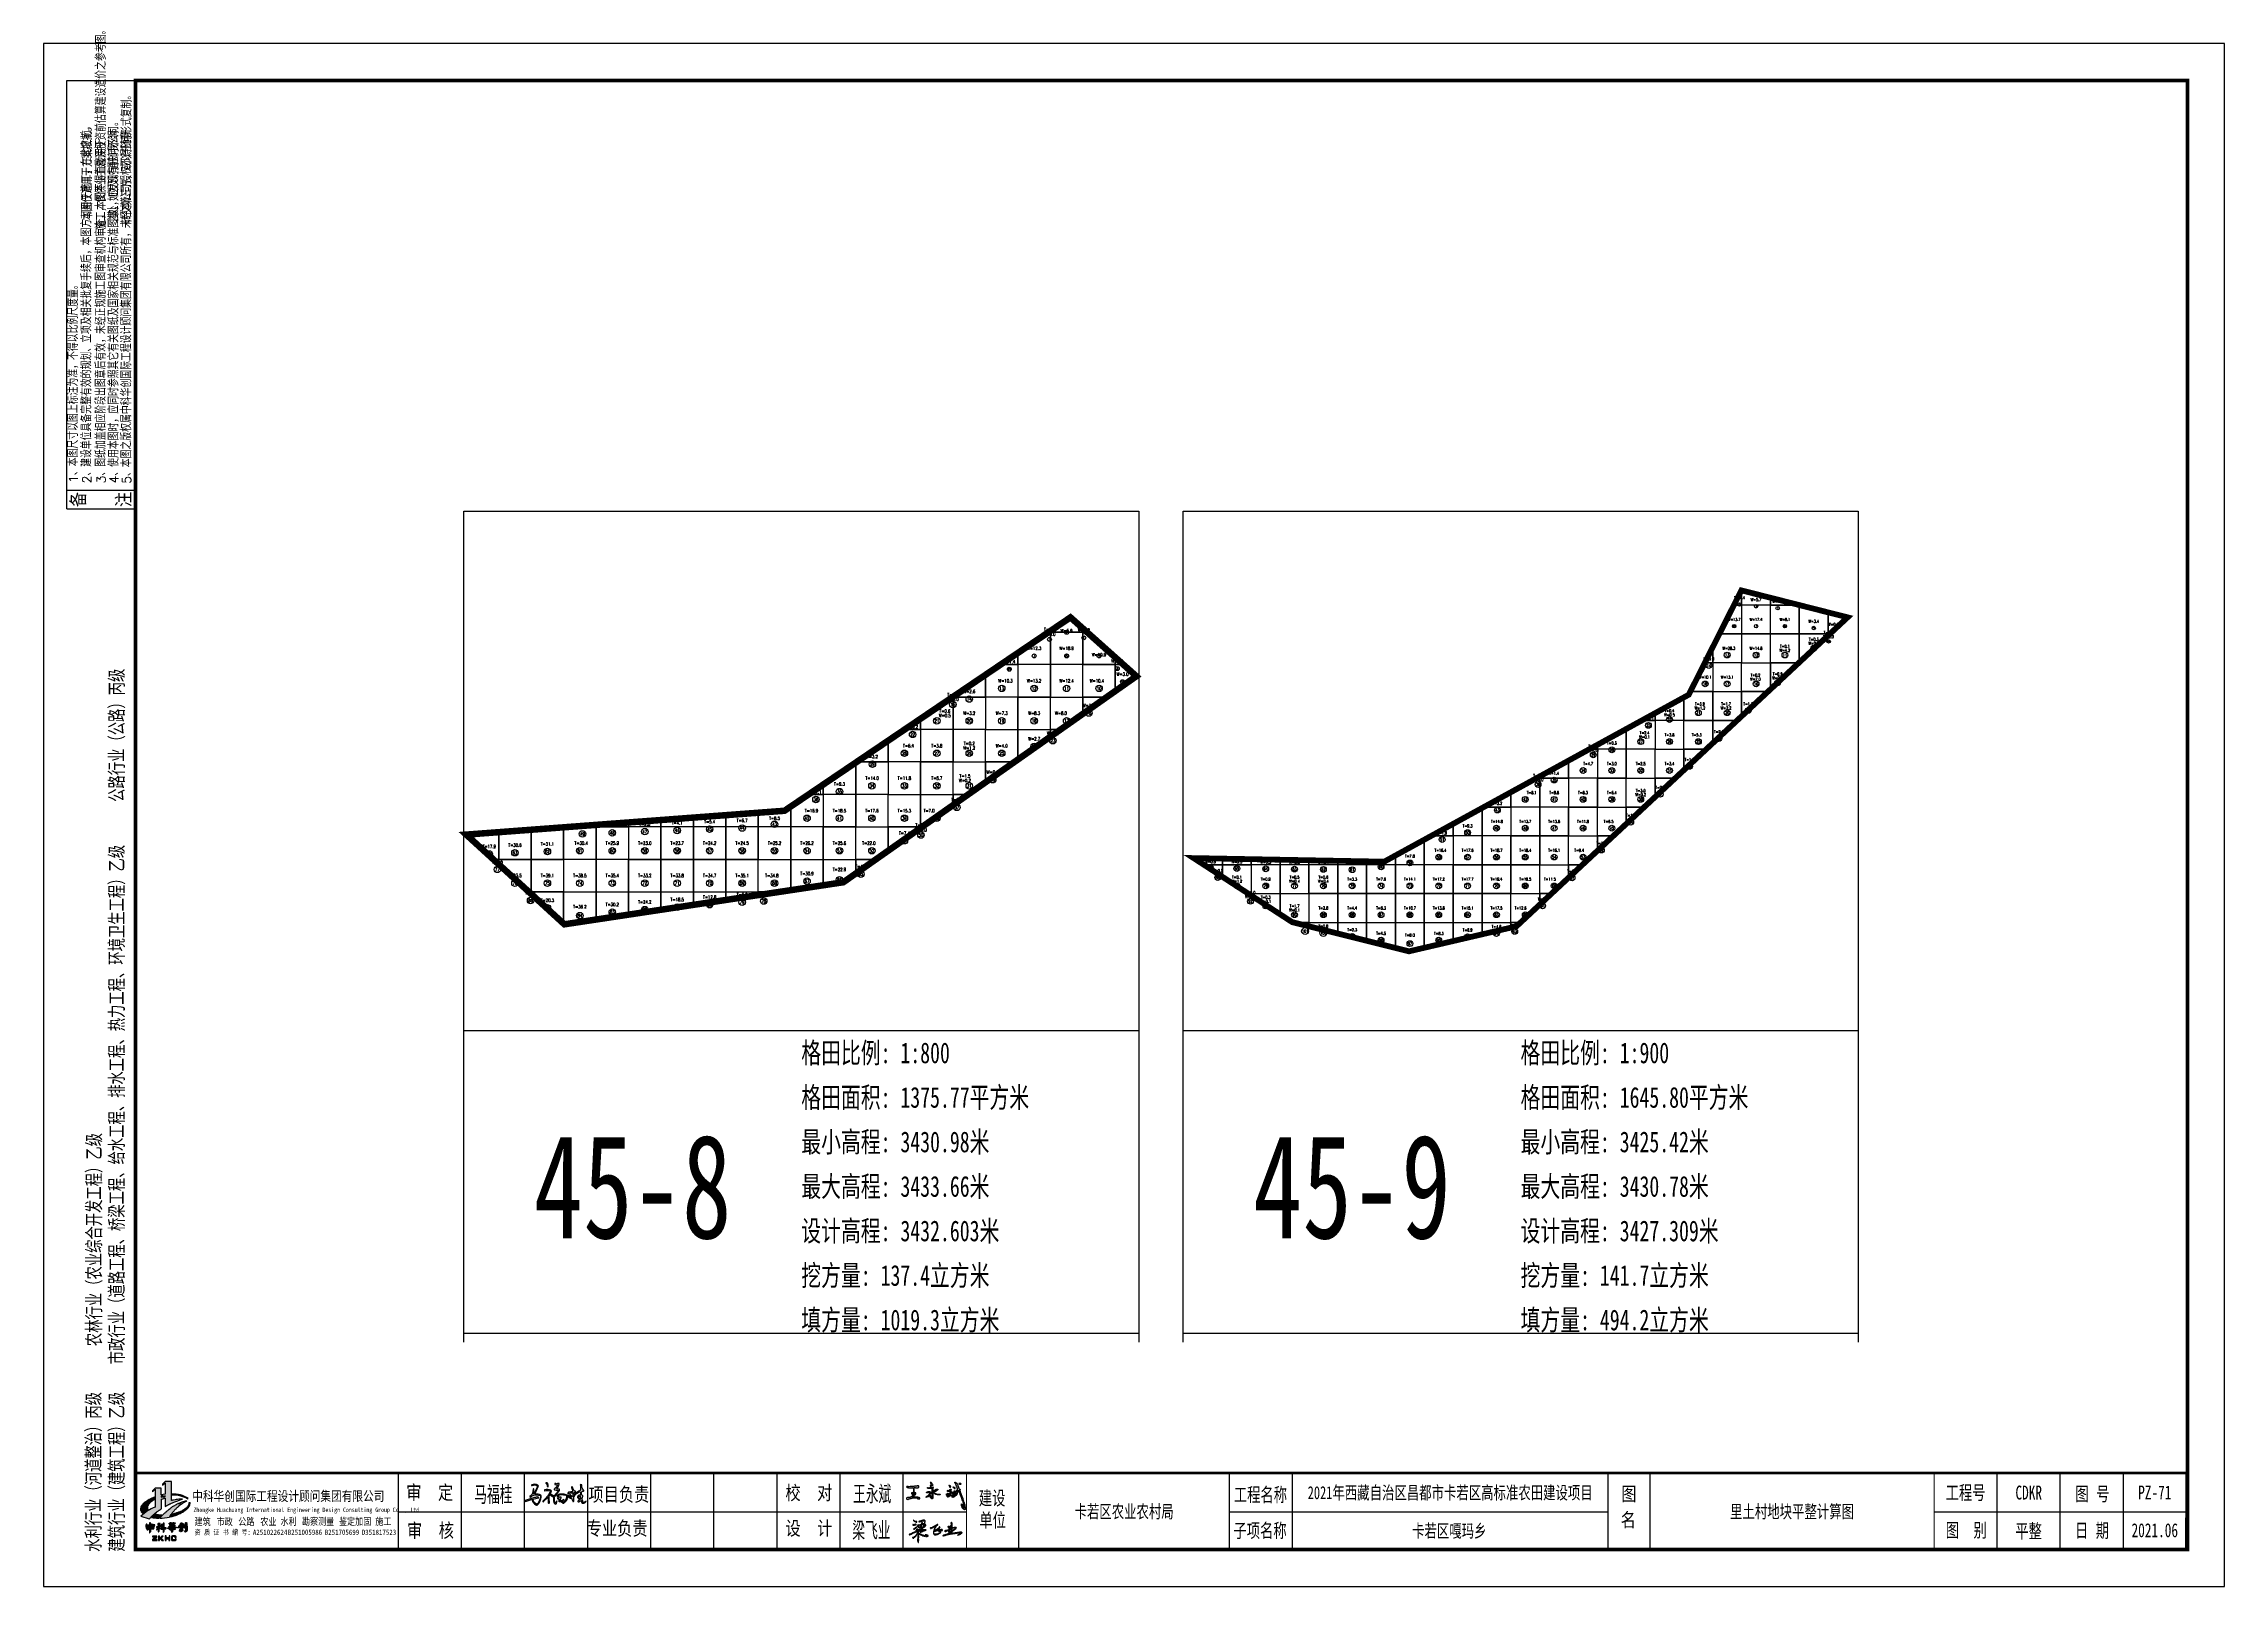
# Model space of a CAD drawing. Extents: x 4283 to 40403, y 1134 to 1764.
# Drawn here: x 38302.5 to 38722.5, y 1465.4 to 1762.4 of the extents above; entities that cross this region are included whole.
import ezdxf
from ezdxf.enums import TextEntityAlignment as Align

# ---------------------------------------------------------------- set-up
doc = ezdxf.new("R2010")
doc.units = 0
for name, color, linetype in [('PUB_TEXT', 7, 'Continuous'), ('PUB_TITLE', 4, 'Continuous'), ('S-MODIFY', 4, 'Continuous'), ('tdz_12-8方格网', 2, 'Continuous'), ('tdz_12-8方格网计算', 7, 'Continuous'), ('tdz_12-9方格网', 2, 'Continuous'), ('tdz_12-9方格网计算', 7, 'Continuous'), ('tdz_土方计算图', 7, 'Continuous'), ('tdz_格田', 6, 'Continuous'), ('华泽绵阳图框', 7, 'Continuous'), ('图框', 7, 'Continuous'), ('签名', 1, 'Continuous'), ('签名图层1', 7, 'Continuous'), ('致远博图框', 7, 'Continuous')]:
    doc.layers.add(name, color=color, linetype=linetype)
doc.styles.add('-宋体', font='', dxfattribs={"width": 0.8})
doc.styles.add('_HZTXT', font='txt.shx', dxfattribs={"width": 0.8, "bigfont": 'hztxt.shx'})
doc.styles.add('_TCH_WINDOW', font='SIMPLEX', dxfattribs={"height": 3.5, "bigfont": 'GBCBIG'})
doc.styles.add('GLand', font='')
doc.styles.add('GLandNum', font='txt_____.ttf', dxfattribs={"width": 0.7, "height": 0.5})
doc.styles.add('长仿宋', font='', dxfattribs={"width": 0.7, "height": 5})
doc.styles.add('黑体', font='simhei.ttf')
doc.styles.get('-宋体').set_extended_font_data('SimSun')
doc.styles.get('GLand').set_extended_font_data('FangSong_GB2312')
doc.styles.get('长仿宋').set_extended_font_data('SimSun')

# ---------------------------------------------------------------- blocks, each defined once
blk = doc.blocks.new('A$C0415346C')
h = blk.add_hatch(color=256)
h.dxf.hatch_style = 1
h.paths.add_polyline_path([(1031, 984), (1214, 1038), (1214, 614), (1242, 630), (1267, 644), (1283, 655), (1299, 663), (1316, 672), (1324, 677), (1339, 684), (1357, 693), (1371, 701), (1381, 707), (1398, 714), (1409, 721), (1424, 729), (1445, 740), (1456, 745), (1476, 754), (1484, 757), (1499, 765), (1614, 813), (1704, 850), (1846, 902), (1967, 946), (2078, 979), (2084, 981), (2086, 982), (2084, 982), (2072, 982), (2044, 981), (2024, 980), (1957, 978), (1899, 976), (1835, 970), (1761, 958), (1711, 951), (1633, 934), (1580, 925), (1542, 917), (1527, 912), (1527, 1855), (1214, 1855), (1091, 1727), (1091, 1680), (1212, 1799), (1212, 1226), (1018, 1196), (1018, 1535), (721, 1535), (582, 1400), (582, 1348), (721, 1471), (721, 590, 0.0889872), (0, 134), (427, 0), (446, 21), (463, 39), (484, 60), (516, 95), (536, 115), (565, 146), (584, 166), (612, 192), (637, 210), (663, 232), (695, 261), (709, 273), (730, 292), (762, 317), (778, 326), (797, 339), (822, 359), (848, 378), (858, 385), (877, 399), (897, 411), (923, 425), (931, 432), (950, 444), (968, 456), (989, 468), (1008, 479), (1031, 491)])
h.paths.add_polyline_path([(1022, 1074), (1022, 1140), (1051, 1142), (1083, 1144), (1112, 1145)], flags=16)
h.paths.add_polyline_path([(1095, 1080), (1114, 1094), (1134, 1108), (1212, 1151), (1213, 1104), (1208, 1102), (1205, 1101), (1193, 1096), (1174, 1093), (1156, 1090), (1123, 1085)], flags=16)
h = blk.add_hatch(color=256)
h.dxf.hatch_style = 1
edge = h.paths.add_edge_path()
edge.add_spline(control_points=[(682, 1090), (645, 1073), (586, 1047), (510, 1016), (453, 986), (398, 960), (329, 919), (266, 873), (176, 808), (105, 737), (43, 644), (15, 573), (3, 508), (4, 460), (7, 411), (31, 367), (51, 325), (73, 295), (88, 278), (97, 268)], knot_values=[0, 0, 0, 0, 122.2308851, 192.4456753, 248.5928966, 314.0486852, 374.4030862, 490.8965522, 545.272156, 710.166251, 786.820946, 878.0296132, 939.8580285, 982.5124018, 1020.3230184, 1087.704604, 1129.3004787, 1159.7121446, 1198.3419659, 1198.3419659, 1198.3419659, 1198.3419659], degree=3, periodic=0)
edge.add_spline(control_points=[(97, 268), (124, 292), (179, 339), (270, 401), (331, 441), (363, 462)], knot_values=[0, 0, 0, 0, 109.522592, 215.9834014, 329.4171869, 329.4171869, 329.4171869, 329.4171869], degree=3, periodic=0)
edge.add_spline(control_points=[(363, 462), (360, 464), (348, 473), (344, 499), (330, 530), (332, 566), (337, 601), (342, 633), (355, 659), (369, 688), (385, 720), (411, 750), (436, 774), (456, 800), (480, 820), (502, 840), (531, 860), (561, 884), (606, 910), (645, 935), (673, 948), (682, 952)], knot_values=[0, 0, 0, 0, 10.6546006, 44.6018335, 72.0392105, 111.8151412, 150.1783281, 179.4601702, 209.255569, 234.0430905, 277.2391641, 315.2340897, 352.7945769, 381.9395718, 412.4359147, 445.7593648, 471.8514671, 517.1247276, 562.2124114, 626.6490052, 655.1758824, 655.1758824, 655.1758824, 655.1758824], degree=3, periodic=0)
edge.add_spline(control_points=[(682, 952), (682, 998), (682, 1044), (682, 1090)], knot_values=[0, 0, 0, 0, 137.8221201, 137.8221201, 137.8221201, 137.8221201], degree=3, periodic=0)
h = blk.add_hatch(color=256)
h.dxf.hatch_style = 1
h.paths.add_polyline_path([(1551, 1231), (1554, 1165, -0.1712806), (2325, 992), (2362, 1006, 0.1798001)])
h = blk.add_hatch(color=256)
h.dxf.hatch_style = 1
edge = h.paths.add_edge_path()
edge.add_spline(control_points=[(731, 246), (748, 240), (796, 222), (894, 215), (984, 204), (1041, 207), (1053, 207)], knot_values=[0, 0, 0, 0, 54.2478928, 153.6973387, 291.239685, 326.4412234, 326.4412234, 326.4412234, 326.4412234], degree=3, periodic=0)
edge.add_spline(control_points=[(1053, 207), (1044, 197), (1024, 173), (980, 127), (937, 84), (911, 49), (905, 40)], knot_values=[0, 0, 0, 0, 40.7692017, 94.4381278, 190.7647425, 223.9357855, 223.9357855, 223.9357855, 223.9357855], degree=3, periodic=0)
edge.add_spline(control_points=[(905, 40), (899, 40), (873, 40), (824, 39), (768, 44), (715, 48), (668, 53), (625, 57), (590, 63), (566, 66), (551, 70), (543, 72)], knot_values=[0, 0, 0, 0, 15.5603527, 78.1696182, 147.2486885, 185.6375612, 235.3037271, 289.581245, 316.686951, 339.6169773, 363.3026214, 363.3026214, 363.3026214, 363.3026214], degree=3, periodic=0)
edge.add_spline(control_points=[(543, 72), (550, 79), (568, 98), (599, 123), (628, 153), (658, 178), (688, 204), (710, 229), (726, 242), (731, 246)], knot_values=[0, 0, 0, 0, 30.2577871, 76.5422233, 119.4004473, 156.0798239, 193.2664287, 236.9292029, 255.7538764, 255.7538764, 255.7538764, 255.7538764], degree=3, periodic=0)
h = blk.add_hatch(color=256)
h.dxf.hatch_style = 1
edge = h.paths.add_edge_path()
edge.add_spline(control_points=[(950, 39), (959, 49), (982, 77), (1024, 117), (1068, 172), (1125, 223), (1180, 282), (1246, 336), (1311, 391), (1380, 459), (1458, 508), (1541, 582), (1634, 637), (1731, 697), (1816, 743), (1903, 780), (1984, 815), (2062, 849), (2151, 873), (2201, 887), (2315, 907), (2278, 885), (2253, 866), (2215, 850), (2184, 832), (2157, 819), (2131, 801), (2096, 779), (2060, 760), (2023, 728), (1988, 703), (1944, 673), (1908, 641), (1870, 615), (1842, 579), (1806, 548), (1757, 512), (1713, 462), (1667, 412), (1614, 359), (1573, 301), (1527, 247), (1487, 197), (1457, 147), (1436, 111), (1427, 92), (1425, 87)], knot_values=[0, 0, 0, 0, 40.0950734, 109.4652904, 172.7433871, 251.8772434, 339.9014328, 413.0047435, 507.771059, 594.1294332, 703.7821726, 781.5503927, 929.0516809, 1024.3767401, 1125.6492871, 1217.971463, 1306.9794637, 1391.1901886, 1479.1301303, 1557.1577814, 1627.7620263, 1635.6206263, 1673.2741666, 1728.3604776, 1754.363537, 1781.5577028, 1817.2510082, 1848.9436287, 1906.1074221, 1937.2085018, 1997.2787259, 2033.9388541, 2098.722291, 2139.3632357, 2173.4675985, 2232.9796198, 2282.0744252, 2354.0643833, 2431.488057, 2488.0473255, 2577.6742148, 2641.7667532, 2704.2769024, 2768.7784616, 2815.4190353, 2830.7943447, 2830.7943447, 2830.7943447, 2830.7943447], degree=3, periodic=0)
edge.add_arc((962, 2264), 2225, 269.69068, 282.00465, ccw=False)
h = blk.add_hatch(color=256)
h.dxf.hatch_style = 1
edge = h.paths.add_edge_path()
edge.add_spline(control_points=[(2416, 810), (2417, 802), (2420, 784), (2414, 753), (2402, 718), (2384, 680), (2349, 636), (2298, 571), (2224, 518), (2150, 470), (2077, 423), (2003, 388), (1928, 356), (1842, 326), (1757, 299), (1660, 268), (1607, 260), (1572, 255)], knot_values=[0, 0, 0, 0, 0.0037236, 0.0095599, 0.0161616, 0.0226256, 0.0313639, 0.0449181, 0.0648446, 0.0779442, 0.0902055, 0.1094308, 0.1200845, 0.1320271, 0.1565732, 0.1661302, 0.1840946, 0.1840946, 0.1840946, 0.1840946], degree=3, periodic=0)
edge.add_line((1572, 255), (1480, 99))
edge.add_spline(control_points=[(1480, 99), (1507, 108), (1570, 128), (1671, 153), (1789, 193), (1907, 234), (2007, 290), (2085, 331), (2153, 371), (2214, 419), (2288, 476), (2366, 551), (2445, 663), (2452, 757), (2456, 812)], knot_values=[0, 0, 0, 0, 87.2469752, 198.6487332, 309.9092146, 463.2826299, 569.29758, 654.0028486, 728.9053055, 803.4314536, 889.3255431, 1008.417133, 1127.0521793, 1287.9026773, 1287.9026773, 1287.9026773, 1287.9026773], degree=3, periodic=0)
edge.add_line((2456, 812), (2416, 810))
for points in [[(0, 134), (427, 0), (446, 21), (463, 39), (484, 60), (516, 95), (536, 115), (565, 146), (584, 166), (612, 192), (637, 210), (663, 232), (695, 261), (709, 273), (730, 292), (762, 317), (778, 326), (797, 339), (822, 359), (848, 378), (858, 385), (877, 399), (897, 411), (923, 425), (931, 432), (950, 444), (968, 456), (989, 468), (1008, 479), (1031, 491), (1031, 984), (1214, 1038), (1214, 614), (1242, 630), (1267, 644), (1283, 655), (1299, 663), (1316, 672), (1324, 677), (1339, 684), (1357, 693), (1371, 701), (1381, 707), (1398, 714), (1409, 721), (1424, 729), (1445, 740), (1456, 745), (1476, 754), (1484, 757), (1499, 765), (1614, 813), (1704, 850), (1846, 902), (1967, 946), (2078, 979), (2084, 981), (2086, 982), (2084, 982), (2072, 982), (2044, 981), (2024, 980), (1957, 978), (1899, 976), (1835, 970), (1761, 958), (1711, 951), (1633, 934), (1580, 925), (1542, 917), (1527, 912), (1527, 1855), (1214, 1855), (1091, 1727), (1091, 1680), (1212, 1799), (1212, 1226), (1018, 1196), (1018, 1535), (721, 1535), (582, 1400), (582, 1348)], [(582, 1348), (721, 1471), (721, 590), (721, 590)], [(1022, 1140), (1022, 1074), (1112, 1145), (1083, 1144), (1051, 1142), (1022, 1140)], [(1134, 1108), (1114, 1094), (1095, 1080), (1123, 1085), (1156, 1090), (1174, 1093), (1193, 1096), (1205, 1101), (1208, 1102), (1213, 1104), (1212, 1151), (1134, 1108)], [(1551, 1231), (1554, 1165)], [(1572, 255), (1480, 99)], [(2325, 992), (2362, 1006)], [(2416, 810), (2456, 812)]]:
    blk.add_lwpolyline(points)
for centre, radius, start, end in [((1653, 28), 1207, 54.0598, 94.83131), ((1694, -14), 1188, 57.92175, 96.79912), ((1632, -1647), 2415, 112.16421, 132.50499), ((962, 2264), 2225, 269.69068, 282.00465), ((1632, -1647), 2415, 80.49274, 84.76142), ((1632, -1647), 2415, 70.95193, 72.34892)]:
    blk.add_arc(centre, radius, start, end)
for points in [[(97, 268), (72, 298), (54, 322), (34, 359), (8, 421), (4, 459), (4, 501), (15, 562), (48, 647), (90, 711), (206, 829), (249, 861), (345, 928), (397, 958), (456, 987), (506, 1013), (570, 1041), (682, 1090)], [(682, 1090), (682, 952)], [(97, 268), (181, 338), (268, 399), (363, 462)], [(682, 952), (656, 940), (600, 907), (562, 883), (525, 857), (504, 841), (479, 819), (456, 799), (437, 777), (412, 749), (388, 720), (367, 682), (356, 660), (344, 633), (338, 604), (333, 566), (333, 526), (342, 500), (355, 469), (363, 462)], [(543, 72), (565, 93), (599, 124), (630, 154), (658, 178), (685, 203), (716, 234), (731, 246)], [(543, 72), (566, 66), (589, 63), (616, 58), (670, 53), (719, 48), (757, 45), (826, 40), (889, 40), (905, 40)], [(731, 246), (782, 229), (881, 215), (1018, 206), (1053, 207)], [(905, 40), (924, 67), (990, 137), (1027, 176), (1053, 207)], [(950, 39), (976, 69), (1024, 119), (1066, 167), (1122, 222), (1185, 284), (1240, 332), (1312, 393), (1376, 451), (1464, 517), (1525, 566), (1648, 646), (1730, 695), (1819, 743), (1904, 781), (1985, 816), (2064, 847), (2148, 872), (2224, 890), (2294, 895), (2288, 890), (2256, 870), (2207, 845), (2184, 833), (2160, 820), (2130, 801), (2103, 784), (2054, 754), (2030, 735), (1982, 699), (1952, 677), (1901, 637), (1869, 612), (1847, 587), (1803, 546), (1765, 515), (1714, 464), (1662, 407), (1623, 366), (1567, 295), (1527, 246), (1489, 196), (1454, 142), (1431, 101), (1425, 87)], [(1480, 99), (1563, 125), (1670, 155), (1776, 189), (1919, 244), (2013, 293), (2088, 333), (2152, 372), (2212, 417), (2279, 470), (2364, 554), (2428, 654), (2456, 812)]]:
    blk.add_spline(points, degree=3)
blk.add_open_spline([(1572, 255), (1607, 260), (1660, 268), (1757, 299), (1842, 326), (1928, 356), (2003, 388), (2077, 423), (2150, 470), (2224, 518), (2298, 571), (2349, 636), (2384, 680), (2402, 718), (2414, 753), (2420, 784), (2417, 802), (2416, 810)], degree=3, knots=[0, 0, 0, 0, 0.01796442, 0.02752145, 0.05206752, 0.06401012, 0.07466386, 0.09388911, 0.1061504, 0.11925004, 0.13917657, 0.15273074, 0.16146903, 0.16793299, 0.17453468, 0.18037098, 0.18409463, 0.18409463, 0.18409463, 0.18409463])
blk = doc.blocks.new('A$C1CAD37D6')
h = blk.add_hatch(color=256)
h.dxf.hatch_style = 1
edge = h.paths.add_edge_path()
edge.add_spline(control_points=[(43, 424), (48, 420), (57, 413), (60, 397), (67, 385), (69, 374), (83, 370), (98, 378), (122, 378), (144, 389), (181, 386), (177, 419), (177, 440), (175, 459), (182, 472), (183, 486), (194, 492), (205, 494), (218, 491), (231, 491), (240, 479), (241, 462), (240, 442), (242, 423), (237, 397), (268, 403), (290, 409), (319, 411), (345, 413), (367, 407), (379, 400), (392, 391), (402, 406), (418, 403), (431, 404), (441, 395), (441, 385), (446, 375), (437, 363), (436, 343), (419, 319), (415, 288), (398, 269), (399, 252), (415, 250), (406, 234), (403, 222), (400, 203), (380, 205), (362, 202), (336, 201), (301, 196), (273, 194), (243, 196), (244, 178), (245, 160), (245, 131), (243, 100), (246, 75), (241, 57), (231, 42), (217, 25), (199, 14), (190, 1), (175, -1), (178, 13), (176, 33), (177, 59), (177, 95), (177, 133), (175, 159), (178, 190), (155, 172), (136, 174), (114, 162), (102, 151), (89, 137), (74, 148), (56, 160), (44, 185), (29, 213), (19, 243), (12, 275), (4, 303), (1, 330), (2, 357), (-2, 383), (8, 403), (17, 418), (30, 425), (39, 424), (43, 424)], knot_values=[0, 0, 0, 0, 15.9288488, 34.8205335, 45.5473943, 58.6716838, 64.8619571, 86.4679174, 105.2260556, 135.4938533, 163.6290959, 191.3559972, 211.3787766, 230.3352552, 245.2200319, 258.4521265, 266.4782917, 279.0360546, 293.2508724, 305.1459954, 316.4941083, 333.6908785, 356.4544442, 377.3723793, 393.3714175, 419.2607349, 441.9664782, 470.4243875, 501.9262336, 520.7448418, 536.442966, 545.9455205, 562.0980438, 575.3501995, 590.5477479, 601.8631645, 610.0717842, 620.0872769, 633.9142496, 648.381953, 678.6527924, 719.7122268, 740.1186419, 750.6119832, 763.0539905, 771.8862769, 794.9208849, 806.2046863, 820.8932837, 842.1527974, 865.2512645, 900.0561646, 946.199423, 959.1039058, 972.6887504, 987.2080479, 1018.7789851, 1057.616298, 1080.6631322, 1091.7912104, 1112.8627612, 1135.659083, 1158.9940977, 1173.7614139, 1181.055756, 1195.4729617, 1203.2435996, 1244.7895786, 1270.0058334, 1312.9020751, 1353.2481009, 1365.0378832, 1380.4137233, 1410.4715955, 1429.2561038, 1449.1019038, 1462.4792693, 1477.6720713, 1496.8576348, 1528.7726834, 1558.2034922, 1592.1203394, 1623.6615299, 1655.078916, 1681.6283486, 1703.548118, 1736.1877582, 1755.9184435, 1771.1598317, 1786.4682879, 1798.2855201, 1798.2855201, 1798.2855201, 1798.2855201], degree=3, periodic=0)
edge = h.paths.add_edge_path(flags=16)
edge.add_spline(control_points=[(246, 340), (246, 334), (246, 321), (245, 303), (246, 286), (247, 274), (243, 262), (255, 261), (264, 265), (279, 263), (295, 265), (309, 263), (321, 270), (324, 283), (335, 292), (339, 303), (344, 314), (351, 325), (357, 334), (361, 343), (365, 352), (368, 359), (371, 370), (357, 366), (345, 360), (322, 356), (294, 346), (267, 343), (251, 341), (246, 340)], knot_values=[0, 0, 0, 0, 17.1972476, 39.6736497, 55.1071054, 67.8534007, 76.9100135, 85.2965449, 93.0169274, 109.1368616, 129.081844, 142.5545811, 149.5522687, 168.5497875, 180.2472068, 188.6904917, 204.92699, 216.7620042, 227.4417117, 236.3175857, 246.7967873, 254.4778041, 262.330093, 272.2904779, 283.8568344, 309.155969, 340.0456772, 373.0237932, 389.1854749, 389.1854749, 389.1854749, 389.1854749], degree=3, periodic=0)
edge = h.paths.add_edge_path(flags=16)
edge.add_spline(control_points=[(76, 294), (74, 293), (68, 288), (78, 274), (79, 258), (86, 245), (89, 231), (102, 230), (117, 232), (138, 239), (162, 235), (177, 251), (174, 269), (173, 291), (177, 309), (173, 328), (151, 322), (128, 319), (99, 310), (83, 299), (76, 294)], knot_values=[0, 0, 0, 0, 6.1788192, 19.5910382, 41.0144234, 54.7611249, 66.5841535, 77.8943128, 88.002251, 112.2813734, 142.8116739, 154.0550477, 170.4520253, 194.7761619, 219.1461968, 229.177619, 242.9334846, 274.2687548, 306.0550036, 331.7353061, 331.7353061, 331.7353061, 331.7353061], degree=3, periodic=0)
h = blk.add_hatch(color=256)
h.dxf.hatch_style = 1
edge = h.paths.add_edge_path()
edge.add_spline(control_points=[(593, 444), (599, 449), (609, 459), (631, 460), (651, 462), (672, 466), (689, 472), (708, 473), (710, 458), (718, 448), (712, 437), (710, 428), (703, 422), (701, 411), (690, 404), (681, 397), (670, 391), (671, 377), (672, 367), (671, 355), (683, 360), (690, 362), (700, 362), (710, 362), (720, 362), (731, 363), (734, 351), (740, 340), (731, 334), (727, 325), (715, 325), (710, 312), (695, 307), (690, 292), (680, 285), (676, 276), (671, 270), (667, 259), (672, 248), (684, 241), (697, 235), (712, 229), (716, 219), (716, 210), (710, 204), (699, 206), (689, 208), (679, 211), (673, 218), (662, 215), (667, 204), (665, 190), (665, 149), (661, 115), (666, 75), (650, 72), (643, 62), (637, 54), (633, 46), (628, 40), (615, 37), (617, 52), (617, 61), (618, 71), (619, 83), (617, 102), (620, 130), (617, 165), (628, 192), (616, 210), (607, 199), (599, 196), (592, 189), (578, 180), (561, 171), (553, 153), (543, 147), (538, 134), (528, 146), (539, 155), (547, 163), (556, 183), (576, 208), (593, 234), (610, 247), (609, 261), (597, 255), (588, 254), (578, 252), (569, 252), (560, 252), (553, 254), (544, 257), (536, 263), (527, 272), (528, 284), (532, 301), (558, 300), (582, 314), (603, 327), (627, 335), (627, 358), (625, 373), (629, 391), (615, 395), (607, 404), (602, 412), (598, 419), (596, 428), (593, 436), (593, 441), (593, 444)], knot_values=[0, 0, 0, 0, 22.2231177, 40.493527, 62.1477154, 84.7422852, 104.4988267, 117.3524004, 131.655361, 143.6425839, 152.836014, 164.2897261, 171.7375605, 180.5942831, 194.9950752, 207.5794422, 215.0286713, 230.8980917, 241.9600938, 249.033306, 259.6509094, 267.4658115, 273.3299764, 288.3681271, 297.0243856, 305.2429048, 317.6094575, 328.4271105, 337.7327786, 344.2405009, 358.6691418, 365.0748655, 382.0780164, 401.3425747, 409.9688821, 418.3349666, 428.2395921, 435.1604532, 449.6472889, 459.9253298, 476.9663016, 493.5085486, 503.5080587, 510.195218, 517.519977, 526.2715495, 539.6814997, 550.1118276, 557.4558758, 566.1915166, 572.5987655, 589.0077542, 608.9253287, 692.0742646, 700.9867195, 717.8728269, 729.1855341, 737.7294455, 747.721854, 754.5458897, 763.5268601, 777.0123847, 784.4423389, 794.1177087, 807.850815, 820.4713716, 850.1747682, 891.7566923, 925.5286888, 932.4338722, 945.010017, 953.651483, 960.9236001, 974.8757005, 1002.4349689, 1018.0146318, 1028.3327528, 1038.4189833, 1047.4751492, 1058.0313915, 1071.8217215, 1084.7124653, 1123.1733145, 1166.0824094, 1178.1583344, 1186.0978748, 1195.8385329, 1206.9769694, 1216.810765, 1225.8722155, 1234.3296943, 1241.8015551, 1249.6538707, 1261.3803938, 1272.5143136, 1285.1903457, 1295.3095486, 1320.1418302, 1346.3946107, 1381.2474571, 1396.6811972, 1415.2843442, 1438.8255117, 1447.9000087, 1463.8442215, 1474.0920654, 1483.6386564, 1490.9332784, 1499.1440516, 1509.8410236, 1516.4808544, 1516.4808544, 1516.4808544, 1516.4808544], degree=3, periodic=0)
h = blk.add_hatch(color=256)
h.dxf.hatch_style = 1
edge = h.paths.add_edge_path(flags=17)
edge.add_spline(control_points=[(762, 312), (765, 308), (769, 301), (776, 293), (784, 289), (791, 281), (803, 277), (816, 279), (830, 278), (835, 289), (839, 299), (835, 309), (837, 320), (829, 324), (822, 329), (812, 331), (801, 334), (789, 333), (778, 334), (770, 331), (759, 327), (761, 318), (762, 312)], knot_values=[0, 0, 0, 0, 4.1444083, 6.4691847, 9.0408964, 11.7260893, 14.8450292, 19.1227076, 22.7268992, 24.7111889, 28.5979247, 31.2381789, 34.1008935, 35.9112563, 38.3207647, 41.0847264, 44.3074124, 47.999127, 51.240441, 53.1906391, 55.2240819, 59.5186715, 59.5186715, 59.5186715, 59.5186715], degree=3, periodic=0)
edge = h.paths.add_edge_path(flags=17)
edge.add_spline(control_points=[(762, 391), (762, 397), (761, 407), (776, 414), (792, 414), (815, 413), (835, 402), (848, 383), (840, 370), (834, 359), (819, 353), (800, 356), (785, 370), (768, 377), (764, 387), (762, 392)], knot_values=[0, 0, 0, 0, 4.2015331, 7.4423272, 12.1448161, 18.1854793, 26.1548536, 30.8281979, 34.5630914, 38.0770673, 41.2154755, 47.2846263, 53.0496417, 57.5510499, 61.8387674, 61.8387674, 61.8387674, 61.8387674], degree=3, periodic=0)
edge = h.paths.add_edge_path()
edge.add_spline(control_points=[(861, 248), (861, 250), (863, 260), (860, 300), (862, 358), (862, 421), (860, 459), (862, 476), (863, 480)], knot_values=[0, 0, 0, 0, 1.6850302, 8.3861535, 33.2865806, 50.222571, 60.7507729, 64.5215529, 64.5215529, 64.5215529, 64.5215529], degree=3, periodic=0)
edge.add_spline(control_points=[(861, 248), (858, 247), (847, 243), (825, 241), (802, 238), (782, 238), (767, 233), (750, 229), (735, 219), (742, 199), (756, 177), (790, 184), (822, 183), (843, 190), (867, 196), (863, 176), (864, 162), (862, 142), (864, 122), (862, 100), (863, 79), (862, 60), (860, 45), (861, 34), (856, 26), (863, 19), (872, 23), (879, 31), (892, 41), (900, 56), (910, 70), (917, 86), (918, 116), (918, 153), (912, 184), (918, 207), (943, 196), (966, 204), (990, 199), (1007, 205), (1014, 216), (1013, 230), (1014, 247), (998, 252), (984, 252), (966, 252), (947, 253), (928, 246), (912, 261), (918, 287), (915, 326), (917, 373), (914, 422), (920, 460), (905, 484), (883, 488), (869, 483), (863, 480)], knot_values=[0, 0, 0, 0, 2.4787932, 10.0331417, 18.2665046, 21.3034994, 27.0731394, 31.207897, 35.7097555, 39.9817319, 46.7048884, 55.9405206, 65.2676255, 72.9539074, 76.7982964, 79.9339495, 85.4707737, 90.2740357, 96.2776252, 102.4800631, 108.3854864, 113.8559905, 118.0062618, 121.1145141, 122.8692192, 124.8074738, 127.4771098, 129.9319594, 133.9558729, 140.428282, 144.3810255, 148.4528645, 154.1074452, 169.2197194, 179.0227897, 180.8891795, 186.7966314, 194.9609223, 202.5208853, 206.274469, 208.6649778, 212.693687, 217.7402978, 220.7024935, 225.079483, 229.4501025, 235.4807724, 241.3917605, 243.9022587, 252.1948452, 260.457088, 277.2687949, 291.0460532, 301.998871, 307.5510494, 313.1855892, 319.2601571, 319.2601571, 319.2601571, 319.2601571], degree=3, periodic=0)
h = blk.add_hatch(color=256)
h.dxf.hatch_style = 1
edge = h.paths.add_edge_path()
edge.add_spline(control_points=[(1215, 504), (1220, 506), (1227, 509), (1237, 510), (1244, 513), (1251, 509), (1256, 504), (1263, 503), (1271, 499), (1275, 490), (1284, 491), (1292, 493), (1300, 493), (1310, 489), (1307, 479), (1299, 476), (1291, 474), (1283, 471), (1272, 466), (1261, 462), (1252, 453), (1251, 445), (1249, 436), (1251, 427), (1250, 417), (1259, 415), (1266, 417), (1275, 418), (1285, 419), (1293, 423), (1302, 426), (1308, 431), (1316, 439), (1325, 444), (1333, 453), (1338, 461), (1344, 471), (1349, 479), (1353, 486), (1356, 493), (1359, 500), (1365, 505), (1373, 508), (1380, 509), (1389, 509), (1393, 503), (1395, 496), (1397, 488), (1406, 491), (1415, 490), (1425, 492), (1434, 492), (1444, 490), (1453, 496), (1463, 492), (1462, 482), (1457, 475), (1453, 463), (1440, 459), (1429, 455), (1418, 454), (1409, 452), (1400, 449), (1390, 448), (1384, 453), (1373, 452), (1374, 444), (1372, 439), (1372, 429), (1383, 434), (1390, 430), (1400, 431), (1403, 420), (1404, 411), (1400, 405), (1399, 396), (1389, 399), (1381, 395), (1371, 392), (1361, 391), (1352, 388), (1342, 383), (1329, 384), (1325, 371), (1324, 363), (1321, 354), (1321, 346), (1325, 336), (1335, 338), (1345, 338), (1356, 341), (1366, 343), (1373, 346), (1379, 350), (1386, 353), (1393, 357), (1396, 363), (1399, 368), (1402, 374), (1406, 381), (1408, 388), (1415, 394), (1423, 393), (1430, 392), (1437, 392), (1440, 384), (1439, 377), (1441, 370), (1434, 362), (1443, 357), (1451, 360), (1451, 352), (1451, 345), (1451, 338), (1451, 329), (1442, 325), (1434, 323), (1426, 321), (1417, 320), (1416, 311), (1417, 303), (1412, 296), (1410, 286), (1401, 283), (1402, 271), (1413, 273), (1420, 273), (1428, 273), (1436, 273), (1445, 274), (1453, 275), (1460, 275), (1467, 277), (1475, 277), (1484, 279), (1492, 280), (1501, 282), (1511, 282), (1525, 285), (1525, 271), (1526, 263), (1524, 255), (1520, 247), (1510, 244), (1501, 242), (1490, 238), (1477, 240), (1464, 239), (1447, 238), (1431, 239), (1415, 239), (1406, 239), (1394, 240), (1384, 239), (1373, 239), (1363, 239), (1353, 240), (1345, 238), (1337, 239), (1336, 231), (1335, 222), (1334, 214), (1334, 204), (1341, 200), (1348, 200), (1357, 200), (1364, 203), (1373, 202), (1382, 204), (1392, 206), (1401, 206), (1410, 208), (1418, 210), (1427, 209), (1437, 210), (1446, 205), (1457, 203), (1462, 193), (1462, 183), (1461, 174), (1455, 166), (1448, 161), (1439, 158), (1430, 157), (1417, 157), (1405, 155), (1393, 155), (1378, 154), (1363, 152), (1348, 154), (1340, 155), (1330, 150), (1332, 141), (1331, 134), (1331, 127), (1331, 120), (1332, 113), (1331, 104), (1331, 93), (1332, 80), (1332, 67), (1324, 58), (1319, 53), (1315, 45), (1309, 40), (1305, 30), (1300, 23), (1288, 15), (1290, 30), (1288, 39), (1286, 50), (1287, 65), (1285, 82), (1285, 100), (1284, 116), (1286, 127), (1285, 145), (1268, 139), (1254, 142), (1237, 139), (1223, 138), (1205, 134), (1203, 147), (1194, 150), (1195, 159), (1194, 168), (1200, 180), (1215, 182), (1228, 184), (1240, 185), (1250, 187), (1258, 189), (1267, 190), (1275, 185), (1282, 192), (1281, 202), (1285, 211), (1285, 219), (1287, 230), (1273, 223), (1263, 223), (1253, 220), (1242, 218), (1231, 219), (1220, 218), (1211, 216), (1204, 215), (1196, 215), (1188, 213), (1180, 211), (1172, 211), (1163, 210), (1155, 208), (1145, 204), (1135, 200), (1124, 194), (1113, 196), (1106, 202), (1102, 212), (1093, 217), (1087, 226), (1091, 235), (1094, 242), (1101, 246), (1109, 251), (1118, 251), (1129, 253), (1139, 257), (1150, 255), (1161, 257), (1172, 252), (1182, 252), (1188, 244), (1197, 250), (1195, 257), (1194, 266), (1184, 266), (1177, 268), (1170, 274), (1162, 278), (1155, 288), (1154, 298), (1151, 311), (1164, 314), (1175, 308), (1181, 316), (1190, 318), (1187, 329), (1187, 339), (1193, 349), (1200, 357), (1208, 353), (1213, 347), (1216, 340), (1217, 333), (1226, 333), (1234, 336), (1242, 341), (1249, 345), (1256, 351), (1261, 355), (1271, 367), (1259, 363), (1252, 363), (1243, 362), (1235, 365), (1227, 363), (1219, 368), (1212, 374), (1211, 384), (1206, 391), (1201, 396), (1197, 408), (1210, 404), (1210, 414), (1209, 422), (1209, 428), (1212, 440), (1204, 433), (1201, 425), (1191, 428), (1184, 427), (1178, 432), (1174, 440), (1169, 448), (1163, 454), (1162, 462), (1159, 470), (1164, 480), (1176, 478), (1188, 477), (1199, 481), (1211, 481), (1212, 490), (1212, 497), (1214, 501), (1215, 504)], knot_values=[0, 0, 0, 0, 15.5196535, 21.6716664, 31.3030152, 37.5305224, 43.5191267, 50.0439895, 59.7916935, 68.458786, 75.5403076, 84.0714187, 93.2282378, 102.3871908, 109.3261693, 117.9617353, 126.9513079, 134.8552319, 141.6929583, 163.7467065, 170.0967916, 178.5577338, 187.8043144, 198.3316062, 206.6076704, 213.1852051, 220.3686184, 230.1889218, 240.3872816, 250.7315054, 257.8199764, 267.6635459, 274.4276315, 290.4394833, 297.7404414, 309.2196614, 320.9062798, 330.8498568, 338.6942584, 345.5280913, 353.8056216, 359.8872686, 369.0290519, 377.9052828, 384.2264779, 392.478716, 398.3400151, 405.587063, 413.2273658, 421.8118036, 433.3354939, 441.9199259, 449.5719055, 463.7513608, 469.7223346, 477.38517, 488.5570135, 496.9129398, 512.6990253, 526.35114, 532.7181435, 544.0166394, 554.8913985, 561.189564, 572.8317501, 579.6407186, 586.5977992, 592.5833696, 598.7573161, 607.1704994, 616.4866544, 623.8575703, 634.8036001, 643.5740948, 650.2680797, 657.4544516, 665.8568144, 674.5566418, 684.8804448, 694.3841408, 704.524814, 714.4821907, 727.9505452, 736.9028253, 748.9060139, 755.0090551, 765.3023888, 773.673807, 781.6883359, 791.2741455, 804.3312719, 814.6037499, 821.9442651, 828.6877637, 836.4519075, 843.9120924, 851.1068987, 857.0297074, 863.1781261, 870.5125373, 879.5535847, 886.5375666, 894.7429579, 901.0497752, 907.6716171, 915.5318496, 921.6315837, 929.0754388, 937.3981731, 945.0199597, 951.3411597, 957.4441521, 963.3533192, 972.1300453, 979.3262604, 987.4738565, 997.3065822, 1006.1001057, 1012.5774497, 1021.3236478, 1028.1859289, 1036.9622942, 1047.4546189, 1054.4874084, 1062.5296595, 1072.8592408, 1079.3452529, 1085.6405325, 1095.1790063, 1104.7477134, 1112.9860412, 1119.3072371, 1125.9292617, 1134.3575115, 1143.2335317, 1150.7609531, 1159.7407357, 1169.4997434, 1183.299484, 1192.3876458, 1202.4921362, 1208.5111407, 1218.4547846, 1228.0224908, 1237.4163094, 1246.7185291, 1262.7428079, 1274.188966, 1285.6492067, 1315.8500104, 1322.3360133, 1333.7885202, 1343.334409, 1356.8788042, 1365.0817736, 1376.1462861, 1386.6386076, 1394.3284972, 1400.9503483, 1407.4708588, 1414.1859801, 1426.624212, 1434.1459037, 1440.3934145, 1449.0305877, 1456.4706265, 1465.078039, 1472.3271455, 1481.6100628, 1493.5076513, 1502.111251, 1509.4500074, 1520.2696473, 1527.3279797, 1536.2960141, 1549.1555729, 1557.4832849, 1569.0651323, 1578.2167819, 1588.7218398, 1596.019493, 1605.9112427, 1613.2791557, 1624.2127379, 1633.0067036, 1652.5245781, 1660.7275437, 1668.9658637, 1699.2114629, 1705.1742123, 1714.7143724, 1723.9185767, 1732.4984686, 1738.4076414, 1745.8417287, 1751.941473, 1758.8037626, 1769.4851532, 1777.8723581, 1790.6793821, 1808.7708552, 1814.9780638, 1825.2831283, 1831.8754252, 1840.1296864, 1848.7988148, 1861.8946898, 1869.4839377, 1879.2232795, 1890.9430217, 1901.701855, 1911.8774217, 1934.4212775, 1954.7779999, 1963.9843884, 1980.9712122, 1994.1532035, 2002.9354231, 2024.7622933, 2038.4178149, 2053.5747749, 2070.6090881, 2078.4234918, 2086.3146519, 2094.6791275, 2101.9471247, 2113.4354141, 2130.9168747, 2143.1265114, 2155.8181598, 2164.1889217, 2174.0792932, 2182.8081312, 2189.8683471, 2197.4406456, 2207.3237296, 2218.2560659, 2226.5075169, 2232.8066569, 2242.1343495, 2256.9696914, 2266.9663165, 2272.8656815, 2289.8449917, 2300.0744308, 2306.4525772, 2316.739222, 2323.0618808, 2328.9610267, 2339.8039239, 2348.0618414, 2354.4399168, 2365.8532457, 2373.6864719, 2385.8466998, 2399.3536427, 2408.6810625, 2416.9364116, 2427.8276424, 2437.821659, 2447.8009603, 2458.261219, 2464.3336257, 2471.9990036, 2481.5495831, 2491.8361369, 2499.2538946, 2514.6643531, 2520.9869602, 2534.0796782, 2547.0185702, 2555.4870248, 2563.5558615, 2570.7145193, 2578.4823367, 2585.4902967, 2594.5489065, 2602.0764952, 2610.145371, 2620.9095156, 2628.5727907, 2644.0865541, 2652.8084123, 2662.9331384, 2675.624752, 2682.8965352, 2690.2970749, 2699.0189216, 2710.1740119, 2722.7463786, 2731.0017201, 2738.2099955, 2747.4705385, 2754.2201465, 2760.349631, 2766.727749, 2777.9224814, 2786.4034422, 2795.8167228, 2802.024807, 2811.6471913, 2821.460799, 2829.2800029, 2835.6025224, 2846.7559309, 2854.0940615, 2861.852979, 2869.4420482, 2879.0393326, 2889.3075118, 2897.7853222, 2904.377638, 2913.2198665, 2921.1137396, 2928.6362653, 2935.4372672, 2945.1281755, 2951.9291025, 2958.8191813, 2965.70798, 2975.8913557, 2981.73062, 2987.6482469, 2999.208904, 3006.6067587, 3014.5562417, 3024.2114558, 3031.6238132, 3039.862535, 3050.0919922, 3064.1633591, 3076.6299868, 3087.2194189, 3093.2131622, 3100.0141354, 3108.295105, 3108.295105, 3108.295105, 3108.295105], degree=3, periodic=0)
edge = h.paths.add_edge_path(flags=16)
edge.add_spline(control_points=[(1267, 348), (1264, 345), (1258, 340), (1266, 334), (1269, 327), (1269, 320), (1268, 313), (1267, 306), (1268, 298), (1259, 294), (1254, 287), (1246, 285), (1239, 281), (1234, 276), (1231, 270), (1231, 263), (1233, 253), (1242, 257), (1251, 257), (1261, 259), (1270, 259), (1278, 260), (1291, 258), (1288, 276), (1288, 286), (1288, 294), (1287, 303), (1287, 312), (1287, 320), (1287, 329), (1285, 337), (1284, 345), (1282, 352), (1281, 360), (1272, 360), (1272, 352), (1269, 349), (1267, 348)], knot_values=[0, 0, 0, 0, 10.4984727, 18.5040683, 24.7791489, 31.7200291, 39.2789798, 45.3751061, 53.3924927, 62.4451053, 70.2234518, 79.2540314, 86.8448552, 93.5009524, 100.2014999, 107.1336544, 115.0874698, 122.8308048, 130.6822332, 141.9128404, 152.241289, 158.7012852, 165.8865439, 185.6847518, 192.1219304, 199.6718723, 208.8441412, 217.8869016, 226.1176507, 235.1561743, 243.2780336, 252.1524774, 258.0066857, 265.9244302, 272.2709045, 278.2598357, 284.5274236, 284.5274236, 284.5274236, 284.5274236], degree=3, periodic=0)
h = blk.add_hatch(color=256)
h.dxf.hatch_style = 1
edge = h.paths.add_edge_path()
edge.add_spline(control_points=[(1765, 500), (1768, 502), (1774, 504), (1781, 497), (1785, 493), (1789, 487), (1793, 481), (1795, 474), (1793, 466), (1790, 460), (1786, 453), (1783, 445), (1779, 436), (1773, 429), (1771, 422), (1766, 416), (1761, 410), (1763, 401), (1771, 402), (1779, 401), (1788, 404), (1798, 405), (1809, 406), (1815, 396), (1817, 388), (1818, 380), (1819, 372), (1809, 363), (1795, 367), (1778, 369), (1763, 375), (1747, 389), (1734, 376), (1729, 363), (1718, 350), (1706, 334), (1692, 315), (1674, 296), (1657, 275), (1639, 263), (1628, 252), (1621, 246), (1616, 239), (1606, 233), (1605, 249), (1609, 266), (1629, 291), (1647, 323), (1663, 365), (1693, 403), (1719, 442), (1739, 471), (1754, 490), (1761, 497), (1765, 500)], knot_values=[0, 0, 0, 0, 2.982033, 4.6123636, 7.0086224, 8.6589644, 10.3394288, 12.5150185, 14.7419171, 16.7988355, 18.5596278, 21.1808109, 24.3741816, 26.7613259, 28.4811406, 30.3121333, 32.891479, 34.6896979, 36.5420504, 38.2823936, 42.1084854, 44.223112, 46.7893797, 49.9075631, 52.5840077, 54.2030038, 56.0918749, 59.2098334, 63.2806055, 67.7072829, 73.0170744, 77.9099978, 81.4610219, 85.7222364, 90.5889351, 95.0215969, 102.4586696, 110.1583277, 116.8487956, 124.9053167, 127.4980211, 130.2136562, 132.7647916, 134.8909254, 136.9745456, 142.5278081, 151.4090213, 162.1148978, 173.6363685, 188.50305, 202.0191554, 213.0257281, 217.8096113, 221.7479978, 221.7479978, 221.7479978, 221.7479978], degree=3, periodic=0)
edge = h.paths.add_edge_path()
edge.add_spline(control_points=[(1813, 466), (1812, 463), (1810, 458), (1813, 449), (1815, 440), (1819, 431), (1826, 425), (1834, 420), (1839, 415), (1847, 410), (1856, 408), (1866, 410), (1874, 413), (1883, 419), (1882, 427), (1883, 434), (1881, 440), (1878, 449), (1866, 450), (1857, 462), (1845, 464), (1835, 470), (1827, 473), (1815, 475), (1814, 468), (1813, 466)], knot_values=[0, 0, 0, 0, 2.4119085, 4.3484891, 7.6173464, 9.7609417, 12.5793764, 15.1446124, 17.2312532, 19.0156388, 22.4944717, 24.3658927, 27.2892121, 30.2709775, 32.0030862, 33.7929059, 35.5154196, 37.3505635, 41.463686, 43.9156059, 48.9555245, 50.7126022, 53.6182009, 56.5078953, 58.6256633, 58.6256633, 58.6256633, 58.6256633], degree=3, periodic=0)
edge = h.paths.add_edge_path()
edge.add_spline(control_points=[(1902, 382), (1901, 375), (1899, 363), (1906, 348), (1903, 333), (1901, 320), (1901, 306), (1901, 290), (1902, 272), (1896, 251), (1913, 236), (1931, 238), (1944, 246), (1948, 262), (1951, 286), (1957, 316), (1952, 346), (1947, 368), (1947, 386), (1932, 397), (1920, 393), (1906, 398), (1903, 389), (1902, 385), (1902, 382)], knot_values=[0, 0, 0, 0, 6.2202866, 9.4613527, 13.8122275, 18.0082218, 20.9573767, 25.2943964, 31.3662046, 35.8900212, 42.14991, 46.331112, 50.0861379, 53.9850049, 59.2613171, 70.7753322, 79.1673032, 83.5903302, 89.8599643, 93.0885479, 97.0855232, 100.5578581, 102.1946449, 104.2548959, 104.2548959, 104.2548959, 104.2548959], degree=3, periodic=0)
edge = h.paths.add_edge_path()
edge.add_spline(control_points=[(1723, 329), (1723, 333), (1722, 339), (1732, 339), (1741, 344), (1755, 346), (1770, 348), (1781, 352), (1792, 353), (1800, 355), (1808, 357), (1817, 358), (1827, 361), (1835, 365), (1843, 364), (1851, 365), (1855, 359), (1860, 354), (1858, 344), (1857, 336), (1855, 322), (1865, 328), (1876, 328), (1872, 317), (1876, 308), (1869, 303), (1861, 301), (1858, 294), (1851, 287), (1851, 275), (1842, 265), (1836, 249), (1825, 238), (1814, 225), (1802, 223), (1792, 219), (1783, 215), (1773, 213), (1766, 207), (1756, 206), (1744, 202), (1737, 191), (1727, 184), (1731, 167), (1742, 176), (1752, 179), (1765, 187), (1779, 190), (1792, 196), (1805, 198), (1816, 203), (1827, 206), (1834, 206), (1844, 206), (1847, 191), (1847, 179), (1848, 170), (1848, 164), (1848, 156), (1848, 148), (1848, 139), (1852, 132), (1852, 120), (1839, 118), (1828, 112), (1815, 98), (1795, 98), (1782, 82), (1767, 78), (1754, 72), (1743, 65), (1733, 67), (1723, 72), (1721, 84), (1715, 95), (1713, 109), (1710, 142), (1703, 122), (1695, 115), (1685, 107), (1678, 99), (1674, 90), (1667, 86), (1663, 76), (1654, 86), (1663, 95), (1664, 109), (1676, 123), (1680, 141), (1686, 159), (1696, 176), (1704, 197), (1712, 215), (1715, 229), (1726, 238), (1713, 242), (1704, 241), (1693, 244), (1686, 251), (1684, 260), (1681, 267), (1678, 276), (1691, 277), (1699, 274), (1712, 275), (1725, 273), (1737, 281), (1740, 290), (1740, 299), (1744, 305), (1740, 314), (1726, 311), (1724, 322), (1723, 330)], knot_values=[0, 0, 0, 0, 2.4239625, 4.1376819, 6.5141249, 11.9104144, 15.5675436, 18.8121641, 21.7034141, 24.1822623, 25.8959816, 29.2569063, 31.4453373, 34.5836911, 36.3874413, 38.3472273, 40.0471322, 41.6721016, 44.5257374, 47.2458789, 49.8035663, 51.955613, 54.2152839, 56.9229324, 59.1808139, 61.4145515, 63.0332618, 65.5917917, 67.4255971, 70.8506764, 75.2304001, 78.052664, 84.735154, 88.3538243, 91.967273, 94.3953677, 97.1584715, 100.5359421, 102.2884808, 104.767329, 109.0102875, 111.3571261, 115.8989208, 118.6067793, 121.0945253, 124.5901524, 128.4217511, 133.1745945, 136.8346118, 139.7875701, 144.3980857, 146.7313741, 148.6911601, 150.5197489, 154.7603697, 158.6682636, 160.6265437, 162.4288362, 164.231153, 166.7888404, 169.0467183, 171.5645874, 174.1354873, 176.8985911, 181.0005345, 184.5212866, 192.2800288, 196.2241876, 200.4109535, 205.050442, 208.0749187, 210.9465954, 213.2404861, 216.8108966, 220.3813296, 223.5921563, 230.8779967, 233.2292437, 236.961153, 240.0588996, 243.9069007, 245.658786, 248.2086058, 250.3334768, 252.2458922, 255.4286599, 259.0863989, 263.5955418, 270.1030537, 274.4278496, 279.4662521, 285.8568313, 293.4765304, 295.5686895, 298.8667478, 300.8205747, 304.5903354, 307.1097987, 309.7679157, 312.3346695, 314.2873714, 316.2628851, 318.4513094, 322.3852971, 324.4896458, 329.3089112, 332.3517518, 335.5873495, 337.246282, 339.4332272, 341.2402333, 343.8059866, 348.8911315, 348.8911315, 348.8911315, 348.8911315], degree=3, periodic=0)
edge = h.paths.add_edge_path(flags=16)
edge.add_spline(control_points=[(1791, 327), (1790, 326), (1787, 322), (1783, 315), (1780, 308), (1780, 295), (1794, 300), (1802, 306), (1814, 307), (1821, 315), (1824, 325), (1827, 333), (1826, 340), (1820, 348), (1811, 339), (1801, 336), (1795, 331), (1791, 327)], knot_values=[0, 0, 0, 0, 1.7528136, 4.0526301, 6.509966, 8.7343785, 11.7466789, 14.8761951, 18.016247, 20.9759308, 23.6625249, 26.1715637, 27.914152, 29.6074441, 32.7728787, 35.5551249, 39.3376103, 39.3376103, 39.3376103, 39.3376103], degree=3, periodic=0)
edge = h.paths.add_edge_path(flags=16)
edge.add_spline(control_points=[(1774, 262), (1776, 264), (1780, 268), (1787, 272), (1794, 275), (1801, 277), (1810, 281), (1813, 272), (1811, 264), (1803, 261), (1796, 257), (1788, 252), (1779, 249), (1771, 244), (1763, 250), (1768, 258), (1772, 261), (1775, 262)], knot_values=[0, 0, 0, 0, 2.3308846, 4.3732399, 6.5155796, 8.8279405, 11.0561658, 12.8298458, 15.1593097, 17.1215251, 19.4443607, 22.1467111, 24.7887639, 27.5653594, 29.2067428, 31.2095923, 33.6466434, 33.6466434, 33.6466434, 33.6466434], degree=3, periodic=0)
edge = h.paths.add_edge_path(flags=16)
edge.add_spline(control_points=[(1747, 127), (1750, 124), (1754, 119), (1761, 112), (1769, 112), (1776, 115), (1783, 117), (1789, 120), (1795, 123), (1802, 126), (1809, 131), (1816, 137), (1824, 140), (1826, 148), (1826, 155), (1826, 162), (1824, 171), (1813, 171), (1805, 167), (1798, 163), (1789, 162), (1780, 158), (1769, 155), (1760, 153), (1751, 149), (1743, 147), (1736, 138), (1741, 130), (1745, 128), (1747, 127)], knot_values=[0, 0, 0, 0, 3.3918637, 5.428355, 7.894235, 9.9148255, 11.5583188, 13.5853699, 15.4907483, 17.1871955, 19.8815857, 23.0375042, 24.8644742, 26.7792517, 29.1075946, 31.1035939, 33.0183715, 35.5785406, 38.6315411, 40.6856825, 42.6235107, 45.9903858, 48.9440077, 52.0800791, 53.785721, 56.7323211, 59.5296273, 61.2549982, 63.266452, 63.266452, 63.266452, 63.266452], degree=3, periodic=0)
h = blk.add_hatch(color=256)
h.dxf.hatch_style = 1
edge = h.paths.add_edge_path()
edge.add_spline(control_points=[(1976, 455), (1978, 451), (1981, 437), (1979, 418), (1979, 401), (1979, 354), (1985, 297), (1984, 232), (1985, 197), (1984, 172), (1985, 152), (1983, 136), (1988, 121), (1986, 111), (1989, 99), (1975, 100), (1962, 100), (1947, 97), (1935, 97), (1928, 92), (1909, 91), (1929, 88), (1937, 84), (1943, 77), (1948, 70), (1949, 63), (1954, 58), (1956, 50), (1956, 42), (1961, 32), (1970, 38), (1975, 44), (1982, 46), (1987, 51), (1994, 54), (2000, 59), (2008, 61), (2014, 66), (2021, 69), (2030, 72), (2038, 77), (2044, 84), (2047, 92), (2049, 102), (2051, 112), (2051, 121), (2051, 131), (2050, 145), (2050, 162), (2050, 182), (2050, 200), (2050, 227), (2050, 262), (2050, 310), (2050, 369), (2043, 420), (2054, 466), (2038, 481), (2032, 495), (2027, 507), (2016, 516), (2006, 517), (1996, 518), (1989, 513), (1982, 506), (1979, 497), (1973, 487), (1975, 472), (1976, 462), (1976, 455)], knot_values=[0, 0, 0, 0, 14.201015, 42.8272558, 55.8772764, 63.4548079, 185.9341753, 225.7570735, 260.1985759, 288.1822599, 302.1741461, 321.5474329, 335.7041987, 346.4671751, 355.0775738, 361.6294131, 378.8635889, 399.4421817, 407.0586346, 414.2831954, 426.3256634, 438.6062507, 448.3698162, 457.0190444, 464.6810204, 472.7719956, 478.7411481, 485.9657477, 495.9663109, 503.2602757, 512.6517274, 518.4784673, 527.5132134, 533.4126661, 540.0718506, 549.1412661, 556.643557, 564.390549, 572.3536369, 579.2629535, 592.5300554, 600.2523832, 606.9135703, 618.8968925, 630.4270063, 637.8629366, 644.50735, 660.4384662, 678.8945943, 697.3507221, 720.1494524, 733.1772604, 777.6890021, 825.4578009, 877.5804291, 953.5838784, 985.0676955, 1003.7508317, 1014.4446627, 1031.9535802, 1042.8155566, 1054.9627364, 1061.4816908, 1071.7295733, 1077.8734182, 1091.4791537, 1099.7483936, 1112.7762931, 1132.5935118, 1132.5935118, 1132.5935118, 1132.5935118], degree=3, periodic=0)
for points in [[(43, 424), (55, 413), (62, 395), (66, 386), (72, 374), (78, 372), (99, 377), (117, 379), (147, 387), (174, 393), (177, 420), (177, 440), (177, 459), (182, 474), (186, 486), (192, 490), (205, 493), (219, 492), (230, 490), (238, 481), (241, 464), (241, 441), (241, 420), (241, 404), (267, 403), (289, 408), (318, 411), (349, 411), (367, 406), (381, 399), (390, 395), (404, 403), (417, 404), (432, 402), (440, 394), (442, 386), (444, 376), (439, 363), (435, 349), (423, 321), (409, 283), (399, 265), (402, 255), (412, 248), (409, 239), (402, 217), (398, 207), (384, 204), (363, 203), (340, 201), (305, 197), (259, 195), (246, 193), (244, 180), (245, 165), (245, 133), (244, 95), (244, 72), (242, 61), (231, 42), (216, 26), (198, 11), (187, 1), (180, 0), (177, 15), (177, 22), (177, 64), (177, 89), (177, 132), (176, 172), (175, 184), (161, 178), (132, 170), (115, 162), (100, 149), (89, 141), (75, 147), (60, 159), (43, 186), (30, 212), (19, 244), (12, 275), (4, 305), (2, 332), (1, 354), (1, 386), (9, 404), (18, 417), (31, 424), (43, 424)], [(76, 294), (98, 308), (128, 318), (158, 324), (172, 324), (175, 315), (174, 291), (174, 266), (174, 250), (166, 241), (136, 237), (112, 232), (102, 231), (91, 233), (86, 243), (81, 256), (75, 277), (71, 290), (76, 294)], [(246, 340), (246, 323), (246, 300), (246, 285), (246, 272), (246, 263), (254, 262), (262, 263), (278, 264), (298, 264), (311, 265), (317, 268), (327, 284), (335, 293), (338, 301), (345, 316), (352, 326), (357, 335), (361, 343), (365, 352), (368, 359), (369, 367), (359, 366), (348, 362), (324, 356), (294, 348), (262, 342), (246, 340)], [(593, 444), (611, 457), (629, 460), (651, 462), (673, 467), (692, 471), (705, 470), (711, 458), (716, 446), (713, 438), (708, 427), (704, 421), (700, 413), (690, 403), (679, 396), (673, 392), (671, 376), (672, 365), (673, 358), (683, 360), (691, 362), (697, 362), (712, 362), (720, 362), (729, 362), (734, 351), (737, 340), (731, 333), (727, 328), (714, 322), (711, 316), (698, 306), (686, 290), (680, 284), (676, 277), (671, 269), (669, 262), (674, 248), (682, 243), (698, 235), (712, 227), (716, 217), (715, 211), (710, 206), (701, 206), (688, 209), (678, 213), (672, 216), (664, 214), (665, 207), (665, 191), (665, 171), (664, 88), (664, 79), (650, 70), (642, 61), (638, 54), (632, 46), (628, 41), (619, 40), (617, 53), (617, 60), (618, 70), (618, 84), (618, 96), (619, 126), (621, 168), (621, 201), (617, 207), (606, 200), (599, 195), (593, 190), (582, 182), (560, 166), (551, 153), (544, 146), (537, 138), (531, 145), (537, 154), (546, 164), (553, 175), (575, 207), (602, 240), (609, 250), (608, 258), (598, 256), (587, 254), (578, 252), (569, 252), (560, 252), (553, 254), (546, 257), (536, 264), (529, 272), (529, 285), (532, 294), (555, 302), (579, 312), (610, 329), (624, 337), (627, 355), (627, 378), (627, 388), (614, 397), (607, 404), (602, 412), (599, 419), (596, 427), (593, 437), (593, 444)], [(861, 248), (852, 245), (825, 241), (796, 238), (785, 237), (765, 233), (751, 228), (738, 217), (741, 202), (756, 183), (790, 183), (823, 185), (850, 192), (864, 192), (864, 181), (864, 161), (863, 144), (863, 122), (863, 100), (863, 78), (862, 59), (860, 44), (859, 33), (858, 27), (862, 21), (872, 24), (878, 30), (889, 40), (902, 59), (910, 71), (915, 84), (917, 104), (916, 159), (915, 194), (917, 200), (938, 200), (968, 202), (995, 202), (1007, 207), (1012, 215), (1013, 229), (1010, 247), (1000, 251), (984, 252), (968, 252), (947, 251), (925, 250), (919, 256), (916, 286), (916, 316), (916, 376), (916, 426), (915, 465), (903, 482), (884, 486), (863, 480)], [(762, 312), (770, 299), (776, 293), (784, 288), (791, 282), (802, 278), (817, 279), (830, 281), (834, 287), (838, 300), (836, 310), (835, 320), (830, 323), (822, 328), (813, 331), (801, 333), (788, 333), (776, 333), (770, 331), (763, 328), (762, 312)], [(762, 392), (770, 379), (783, 370), (800, 359), (822, 355), (833, 360), (840, 370), (845, 382), (837, 397), (812, 412), (790, 414), (774, 412), (764, 406), (762, 391)], [(863, 480), (861, 467), (862, 429), (862, 368), (862, 278), (862, 254), (861, 248)], [(1215, 504), (1212, 496), (1212, 489), (1210, 484), (1200, 481), (1188, 478), (1174, 478), (1164, 477), (1160, 470), (1161, 463), (1164, 454), (1169, 447), (1173, 441), (1179, 431), (1184, 428), (1190, 427), (1200, 427), (1205, 433), (1210, 437), (1209, 430), (1209, 421), (1210, 414), (1208, 407), (1200, 405), (1202, 396), (1206, 391), (1210, 384), (1213, 374), (1220, 367), (1227, 364), (1235, 364), (1242, 363), (1253, 363), (1259, 363), (1267, 364), (1262, 356), (1255, 350), (1250, 346), (1242, 341), (1235, 336), (1224, 333), (1218, 334), (1216, 340), (1213, 346), (1207, 353), (1200, 355), (1194, 350), (1188, 339), (1188, 328), (1188, 319), (1181, 315), (1176, 311), (1163, 312), (1153, 309), (1153, 300), (1157, 285), (1161, 279), (1170, 273), (1177, 269), (1184, 267), (1193, 264), (1195, 258), (1195, 250), (1189, 246), (1182, 251), (1174, 253), (1161, 256), (1148, 256), (1142, 256), (1127, 253), (1119, 251), (1109, 250), (1100, 246), (1094, 242), (1091, 236), (1089, 226), (1094, 217), (1101, 211), (1107, 202), (1113, 197), (1123, 195), (1135, 200), (1146, 205), (1154, 208), (1165, 210), (1171, 211), (1179, 212), (1190, 213), (1196, 214), (1202, 215), (1212, 216), (1219, 217), (1229, 218), (1246, 219), (1252, 220), (1261, 222), (1276, 225), (1285, 227), (1285, 220), (1285, 212), (1282, 201), (1280, 192), (1274, 187), (1268, 189), (1259, 189), (1249, 187), (1241, 185), (1228, 184), (1216, 182), (1200, 177), (1194, 166), (1194, 159), (1196, 151), (1202, 146), (1206, 139), (1223, 137), (1238, 139), (1251, 141), (1273, 141), (1282, 142), (1286, 130), (1285, 113), (1285, 103), (1285, 83), (1287, 61), (1287, 50), (1288, 40), (1289, 28), (1290, 18), (1297, 22), (1305, 32), (1309, 40), (1315, 46), (1319, 51), (1325, 59), (1329, 64), (1332, 82), (1331, 95), (1331, 103), (1331, 114), (1331, 121), (1331, 127), (1331, 134), (1331, 140), (1332, 149), (1339, 154), (1349, 154), (1355, 153), (1385, 155), (1393, 155), (1401, 155), (1421, 157), (1430, 157), (1440, 159), (1447, 161), (1456, 167), (1460, 173), (1462, 183), (1461, 192), (1455, 202), (1447, 205), (1435, 209), (1426, 210), (1419, 210), (1409, 208), (1401, 207), (1393, 206), (1381, 204), (1372, 202), (1365, 202), (1356, 200), (1349, 200), (1340, 201), (1335, 204), (1334, 212), (1335, 224), (1336, 231), (1338, 237), (1344, 238), (1352, 239), (1363, 239), (1374, 239), (1382, 239), (1395, 239), (1405, 239), (1416, 239), (1423, 239), (1453, 239), (1464, 239), (1476, 239), (1492, 239), (1501, 242), (1510, 244), (1519, 248), (1524, 256), (1525, 262), (1525, 272), (1524, 281), (1510, 282), (1500, 282), (1491, 280), (1484, 279), (1475, 277), (1467, 276), (1460, 275), (1454, 275), (1446, 274), (1436, 273), (1427, 273), (1420, 273), (1414, 273), (1404, 274), (1403, 282), (1408, 286), (1413, 296), (1416, 304), (1416, 311), (1418, 319), (1425, 321), (1433, 323), (1443, 326), (1450, 330), (1451, 337), (1451, 346), (1451, 352), (1450, 358), (1443, 358), (1437, 362), (1440, 370), (1439, 378), (1439, 384), (1436, 391), (1430, 392), (1423, 393), (1415, 392), (1410, 388), (1406, 380), (1402, 374), (1399, 368), (1396, 364), (1392, 357), (1386, 353), (1379, 350), (1373, 347), (1366, 343), (1356, 341), (1344, 338), (1334, 337), (1326, 337), (1322, 345), (1322, 355), (1323, 361), (1326, 373), (1330, 381), (1343, 384), (1352, 388), (1362, 391), (1371, 392), (1381, 395), (1389, 397), (1398, 398), (1400, 404), (1403, 411), (1402, 420), (1398, 430), (1391, 431), (1382, 433), (1373, 432), (1372, 438), (1373, 444), (1374, 451), (1381, 452), (1392, 449), (1398, 449), (1409, 452), (1420, 454), (1426, 455), (1439, 459), (1453, 466), (1457, 473), (1462, 484), (1461, 491), (1456, 494), (1442, 491), (1434, 492), (1426, 492), (1414, 490), (1406, 490), (1398, 490), (1395, 496), (1393, 502), (1388, 508), (1381, 509), (1373, 508), (1364, 504), (1360, 500), (1356, 493), (1353, 486), (1350, 479), (1344, 471), (1338, 461), (1332, 452), (1327, 446), (1314, 436), (1309, 432), (1301, 426), (1294, 423), (1285, 419), (1275, 418), (1265, 417), (1258, 415), (1252, 417), (1251, 426), (1250, 436), (1251, 445), (1253, 453), (1257, 458), (1277, 469), (1283, 471), (1290, 474), (1299, 477), (1306, 481), (1308, 488), (1301, 492), (1291, 492), (1283, 491), (1276, 491), (1270, 498), (1262, 503), (1256, 505), (1251, 508), (1245, 511), (1236, 510), (1230, 509), (1215, 504)], [(1267, 348), (1261, 339), (1266, 333), (1268, 327), (1269, 321), (1268, 313), (1268, 307), (1266, 299), (1259, 293), (1254, 288), (1245, 284), (1239, 281), (1234, 276), (1231, 270), (1231, 263), (1234, 255), (1242, 256), (1250, 257), (1261, 259), (1271, 260), (1278, 260), (1285, 260), (1288, 280), (1288, 286), (1288, 294), (1287, 303), (1287, 312), (1287, 320), (1286, 329), (1285, 337), (1284, 346), (1283, 352), (1279, 359), (1273, 358), (1271, 353), (1267, 348)], [(1332, 305), (1332, 298), (1331, 292), (1331, 284), (1335, 278), (1342, 278), (1347, 284), (1355, 284), (1356, 292), (1355, 299), (1347, 298), (1342, 301), (1341, 307), (1332, 305)], [(1765, 500), (1755, 490), (1744, 477), (1721, 444), (1694, 404), (1663, 360), (1646, 322), (1627, 289), (1609, 262), (1606, 243), (1608, 235), (1614, 239), (1621, 245), (1628, 252), (1635, 258), (1657, 277), (1673, 295), (1692, 316), (1708, 337), (1718, 350), (1728, 364), (1736, 377), (1746, 385), (1762, 377), (1780, 369), (1795, 366), (1810, 366), (1818, 374), (1818, 381), (1817, 386), (1814, 396), (1807, 404), (1798, 405), (1790, 404), (1777, 401), (1771, 401), (1764, 402), (1762, 409), (1767, 417), (1771, 422), (1773, 428), (1778, 435), (1783, 445), (1787, 454), (1790, 459), (1793, 466), (1794, 474), (1792, 482), (1789, 487), (1786, 492), (1780, 498), (1775, 502), (1765, 500)], [(1723, 330), (1731, 313), (1740, 312), (1743, 306), (1741, 298), (1740, 292), (1736, 282), (1726, 276), (1709, 275), (1702, 275), (1687, 276), (1680, 274), (1681, 267), (1684, 261), (1687, 252), (1693, 245), (1702, 242), (1716, 241), (1722, 238), (1716, 228), (1713, 221), (1704, 195), (1694, 174), (1686, 158), (1681, 143), (1673, 121), (1665, 107), (1661, 95), (1657, 84), (1662, 79), (1667, 85), (1674, 91), (1677, 96), (1686, 107), (1694, 114), (1703, 125), (1707, 132), (1713, 107), (1716, 95), (1720, 83), (1725, 72), (1732, 67), (1743, 66), (1752, 71), (1768, 78), (1782, 83), (1792, 93), (1818, 103), (1828, 111), (1841, 118), (1850, 122), (1851, 131), (1849, 140), (1848, 148), (1848, 157), (1848, 163), (1848, 170), (1847, 177), (1847, 191), (1841, 205), (1834, 206), (1827, 206), (1819, 204), (1803, 198), (1793, 195), (1781, 191), (1764, 186), (1752, 180), (1740, 174), (1732, 171), (1729, 180), (1738, 193), (1744, 200), (1758, 206), (1766, 208), (1772, 211), (1783, 215), (1792, 219), (1801, 222), (1813, 226), (1823, 235), (1837, 254), (1842, 263), (1850, 277), (1853, 289), (1857, 294), (1863, 301), (1868, 303), (1874, 309), (1874, 317), (1873, 326), (1865, 327), (1857, 325), (1857, 334), (1858, 344), (1858, 354), (1855, 359), (1850, 364), (1843, 364), (1837, 364), (1826, 361), (1818, 359), (1807, 357), (1801, 355), (1792, 353), (1782, 351), (1770, 349), (1757, 346), (1738, 342), (1730, 339), (1724, 338), (1723, 329)], [(1747, 127), (1755, 118), (1761, 113), (1770, 113), (1777, 115), (1782, 117), (1789, 120), (1795, 123), (1801, 125), (1809, 131), (1818, 137), (1824, 141), (1826, 147), (1826, 156), (1826, 163), (1824, 169), (1814, 171), (1804, 167), (1797, 164), (1791, 162), (1779, 158), (1769, 155), (1758, 152), (1752, 150), (1743, 145), (1738, 136), (1741, 131), (1747, 127)], [(1775, 262), (1768, 257), (1765, 250), (1769, 246), (1779, 249), (1788, 252), (1796, 257), (1804, 261), (1810, 264), (1812, 273), (1810, 278), (1802, 278), (1794, 275), (1787, 272), (1781, 268), (1774, 262)], [(1791, 327), (1788, 322), (1784, 315), (1781, 307), (1782, 299), (1792, 300), (1803, 305), (1813, 308), (1821, 316), (1824, 325), (1826, 334), (1826, 340), (1822, 345), (1811, 340), (1802, 336), (1791, 327)], [(1813, 466), (1811, 457), (1812, 450), (1816, 439), (1819, 432), (1827, 425), (1834, 420), (1840, 415), (1845, 412), (1858, 409), (1864, 410), (1874, 413), (1882, 421), (1882, 427), (1882, 434), (1881, 440), (1878, 446), (1865, 453), (1859, 459), (1842, 467), (1837, 470), (1827, 473), (1816, 472), (1813, 466)], [(1902, 382), (1901, 360), (1904, 349), (1903, 333), (1901, 318), (1901, 308), (1901, 292), (1901, 270), (1900, 254), (1916, 238), (1931, 240), (1942, 247), (1947, 260), (1950, 279), (1955, 320), (1951, 350), (1948, 366), (1942, 388), (1933, 394), (1918, 395), (1906, 395), (1903, 390), (1902, 382)], [(1976, 455), (1979, 441), (1979, 413), (1979, 400), (1979, 392), (1984, 270), (1984, 230), (1984, 195), (1984, 167), (1984, 153), (1984, 134), (1987, 120), (1987, 109), (1987, 101), (1980, 100), (1963, 100), (1942, 97), (1935, 96), (1928, 93), (1917, 91), (1928, 88), (1937, 83), (1943, 77), (1947, 70), (1950, 63), (1953, 58), (1956, 51), (1957, 41), (1961, 35), (1970, 39), (1974, 43), (1982, 47), (1987, 51), (1993, 54), (2000, 58), (2007, 61), (2014, 65), (2021, 69), (2028, 71), (2039, 79), (2044, 85), (2046, 91), (2049, 102), (2051, 114), (2051, 121), (2051, 128), (2050, 144), (2050, 162), (2050, 181), (2050, 203), (2050, 216), (2050, 261), (2050, 309), (2049, 361), (2048, 437), (2048, 468), (2037, 484), (2033, 493), (2024, 508), (2016, 515), (2004, 517), (1997, 517), (1988, 512), (1984, 507), (1978, 495), (1974, 488), (1974, 475), (1976, 455)]]:
    blk.add_spline(points, degree=3)
blk = doc.blocks.new('A$C101028C1')
h = blk.add_hatch(color=256)
h.dxf.hatch_style = 1
h.paths.add_polyline_path([(222, 174), (222, 226), (6, 226), (6, 180), (135, 180), (0, 53), (0, 6), (228, 6), (228, 48), (100, 48), (94, 58)])
h.paths.add_polyline_path([(304, 0), (351, 0), (351, 91), (385, 91), (473, 3), (548, 3), (438, 114), (438, 122), (538, 227), (470, 227), (389, 142), (360, 142), (353, 142), (353, 229), (304, 229)])
h.paths.add_polyline_path([(678, 144), (678, 234), (628, 234), (628, 6), (676, 6), (676, 94), (817, 94), (817, 12), (872, 12), (872, 233), (823, 233), (823, 144), (685, 144)])
h = blk.add_hatch(color=256)
h.dxf.hatch_style = 1
h.paths.add_polyline_path([(1172, 191), (1171, 198), (1161, 212), (1152, 217), (1138, 223), (1131, 228), (993, 229), (987, 227), (979, 226), (971, 223), (962, 217), (948, 203), (941, 190), (941, 42), (960, 14), (996, 5), (1149, 5), (1167, 17), (1178, 36), (1178, 81), (1126, 81), (1126, 65), (1116, 53), (1102, 46), (1009, 46), (996, 52), (991, 65), (991, 162), (994, 168), (995, 169), (997, 171), (999, 172), (1003, 174), (1008, 180), (1074, 177), (1110, 177), (1114, 174), (1119, 167), (1123, 159), (1123, 159), (1124, 155), (1124, 150), (1173, 150), (1174, 170), (1173, 177)])
for p, q in [((941, 190), (941, 54)), ((941, 54), (941, 42)), ((941, 42), (946, 34)), ((946, 34), (952, 26)), ((952, 26), (957, 19)), ((957, 19), (960, 14)), ((960, 14), (968, 11)), ((968, 11), (974, 8)), ((974, 8), (985, 7)), ((985, 7), (996, 5)), ((991, 65), (991, 162)), ((996, 5), (1133, 5)), ((1127, 228), (1005, 229)), ((1009, 46), (1102, 46)), ((1102, 177), (1109, 177)), ((1109, 177), (1109, 177)), ((1123, 150), (1173, 150)), ((1178, 81), (1126, 81)), ((1126, 81), (1126, 65)), ((1135, 227), (1127, 228)), ((1133, 5), (1149, 5)), ((1137, 226), (1135, 227)), ((1139, 224), (1137, 226)), ((1143, 223), (1139, 224)), ((1149, 5), (1141, 5)), ((1147, 221), (1143, 223)), ((1149, 220), (1147, 221)), ((1151, 219), (1149, 220)), ((1152, 217), (1151, 219)), ((1155, 216), (1152, 217)), ((1158, 213), (1155, 216)), ((1161, 212), (1158, 213)), ((1163, 209), (1161, 212)), ((1165, 207), (1163, 209)), ((1171, 198), (1165, 207)), ((1172, 191), (1171, 198)), ((1173, 177), (1172, 191)), ((1175, 162), (1173, 177)), ((1173, 150), (1175, 162)), ((1178, 36), (1178, 81))]:
    blk.add_line(p, q)
for points in [[(6, 226), (6, 180), (135, 180), (0, 53), (0, 6), (228, 6), (228, 48), (100, 48), (94, 58), (222, 174), (222, 226), (6, 226)], [(304, 229), (304, 0), (351, 0), (351, 91), (385, 91), (473, 3), (548, 3), (438, 114), (438, 122), (538, 227), (470, 227), (389, 142), (360, 142), (353, 142), (353, 229), (353, 229)], [(304, 229), (353, 229)], [(628, 234), (628, 6), (676, 6), (676, 94), (817, 94), (817, 12), (872, 12), (872, 233), (823, 233), (823, 144), (685, 144), (678, 144), (678, 234), (628, 234)]]:
    blk.add_lwpolyline(points)
for centre, radius, start, end in [((998, 167), 62, 84.08647, 158.57225), ((1010, 66), 19.7, 182.92042, 266.20274), ((1095, 79), 33.5, 281.51674, 335.75376), ((1099, 155), 24, 348.55155, 67.23928), ((1136, 47), 43.9, 287.73821, 344.95329)]:
    blk.add_arc(centre, radius, start, end)
blk = doc.blocks.new('BEIZHU')
at = {"layer": 'PUB_TEXT', "color": 7, "style": '_TCH_WINDOW'}
for s, p in [('施工，仅供业主建设投资前估算建设造价之参考图。', (-299297, -79000)), ('转交第三方，或以任何形式复制。', (-298802, -78889)), ('本图仅适用于方案报批。', (-299561, -78824)), ('之处，应及时通知我公司。', (-299054, -78885)), ('2、建设单位具备完整有效的规划、立项及相关批复手续后，本图方可用于施工，在此之前，', (-299576, -83890)), ('3、图纸加盖相应阶段出图章后有效，未经正规施工图审查机构审查，本图不得直接用于', (-299301, -83890)), ('4、使用本图时，应同时参照其它有关图纸及国家相关规范与标准图集，如发现有任何不明', (-299053, -83890)), ('5、本图之版权属中科华创国际工程设计顾问集团有限公司所有，未经本公司授权不得随意', (-298809, -83898)), ('1、本图尺寸以图上标注为准，不得以比例尺度量。', (-299834, -83879))]:
    blk.add_text(s, height=170.5, rotation=90, dxfattribs=at).set_placement(p)
blk = doc.blocks.new('A$C26362B5E')
h = blk.add_hatch(color=7)
h.dxf.hatch_style = 1
h.paths.add_polyline_path([(8622, -2130, 0.09676852), (9221, -1649, 0.13076201), (11406, 3419, 0.27081788), (11129, 4403, 0.13285099), (6493, 4842, 0.14153338), (4170, 3239, -0.92379701), (3513, 3598, 0.21055643), (5933, 9160, -1.11179655), (6522, 9137, -0.11308717), (6082, 6110, 1.02375109), (6666, 5913), (9071, 11318, 0.31724511), (8949, 11783, 0.28799813), (5212, 11979, -0.36398629), (4777, 12054, -0.51949189), (4855, 12440, -0.27307265), (9553, 12284, -0.30965387), (9777, 11240), (7343, 6018, 0.54099286), (7722, 5506, -0.11690611), (11726, 4802, -0.23814101), (12030, 3296, -0.13349304), (9860, -1929, -0.10414857), (8912, -2763, -0.33067009), (7926, -2678, -0.17492745), (5087, 1168, 0.45088837), (4583, 1309), (15, -40), (-217, 568, -0.43614215), (-155, 706), (7044, 2855, -0.05887347), (9537, 3362, -0.31934401), (9854, 3188, -0.09503009), (10104, 2676), (5757, 1639, 0.2187342), (5713, 1401, 0.1766196), (8310, -2111, 0.16841358)])
h.paths.add_polyline_path([(13324, 340, 0.97537625), (13845, -120), (16870, 3028, -0.65569263), (17232, 2967), (17278, -1025, 0.93573038), (18208, -969, 0.01163213), (17930, 3520, -0.12298546), (18000, 4218, 0.02805967), (19602, 7324, 0.32779051), (19350, 8389, 0.17991816), (14587, 8672, 0.87158532), (14753, 7976, -0.1282253), (18403, 7980, -0.43610815), (18622, 6808, -0.08989176)])
h.paths.add_polyline_path([(16440, 14324, 0.37848498), (15388, 13841, -0.22596598), (16204, 13026, -0.06990198), (16900, 10740, 0.17719067)])
h.paths.add_polyline_path([(19494, 5327, 0.84230853), (19039, 4753, 0.1055232), (20615, 3640, 0.11452091), (21398, 3711, 0.42308187), (21383, 4320, 0.00817263), (21021, 4343, -0.11254959), (20812, 4399)])
h.paths.add_polyline_path([(22130, 4491, 0.10869627), (21373, 3026, 0.06369299), (21218, 1011, 0.08031249), (21875, -1375, 0.29322316), (22891, -2018, 0.24149763), (23576, -1486, 0.13800428), (23866, 495, -0.05142066), (23336, -831, -0.68517802), (22495, -839, -0.12099893), (22017, 2589, -0.1544259), (22403, 3648, 0.01280143), (25797, 8387, 0.4775714), (25442, 9339, 0.06509119), (23609, 9420, -0.75131219), (23521, 9627, 0.15084331), (25590, 12997, 0.57842048), (24865, 13631, -0.22311245), (22571, 13628, 0.756017), (22347, 12846, 0.18050432), (24028, 12582, -0.72160509), (24323, 12127, -0.13481566), (21867, 9285, 0.56768358), (22097, 8628, 0.01281739), (24553, 8579, -0.65620048), (24834, 8089, -0.0274258)])
h.paths.add_polyline_path([(26151, 5814, 0.1673902), (24784, 5036, 0.20473749), (24260, 3259, 0.56124217), (24547, 3268, -0.12888125), (25169, 4297, -0.22498208), (26836, 5052, -0.0506567), (30792, 4402, -0.36291748), (31407, 3580, -0.07770016), (29315, -300, -0.21173505), (28732, -678, -0.18975837), (28168, -413, -0.39157377), (28145, 152, 0.06830137), (28957, 1675, 0.01653307), (27627, 674, -0.65983666), (26963, 822, 0.1029064), (26819, 982, 0.71866718), (26683, 784, -0.20632114), (26796, 423, -0.38373415), (26611, 231, -0.48985399), (26267, 559, -0.0881126), (26685, 2428, 0.2757845), (26713, 3385, 0.32950573), (25894, 3400, 0.06988908), (24603, 2560, 0.28164987), (24475, 2016, 0.28024405), (25094, 1779, -0.57945317), (25480, 1430, 0.02541815), (25419, 100, 0.35285951), (26369, -435, -0.14413911), (27265, -538, -0.11928544), (27980, -1192, 0.42441855), (29184, -1360, 0.11729574), (32191, 3259, 0.37187919), (31877, 4662, 0.13063126)])
h.paths.add_polyline_path([(35630, 3855, -0.45727768), (35126, 3911, 0.07174337), (34135, 4922, 0.32153773), (33069, 4783, 0.28539812), (32788, 3700, 0.22689813), (33478, 2616, 0.12758267), (34504, 2480, -0.37318744), (34920, 2224, 0.01910319), (35798, 158, 0.51580336), (36566, 139, -0.01070927), (36627, 3281, -0.10909832), (36829, 3819, -0.16961112), (41059, 7091, -0.56261479), (41618, 6792, -0.01473258), (41701, 5175, -0.47204098), (41362, 4770, 0.05520483), (40592, 4593, 0.15673833), (39320, 3398, 0.30488804), (39406, 3020, -0.09713058), (40582, 1412, -0.52575308), (40486, 939, -0.02494056), (39734, 338, 0.37122788), (39692, -122, 0.3296358), (40322, -276, -0.00713852), (42018, 543, -0.71023866), (42492, 71, 0.14066699), (42606, -1019, 0.18476116), (43173, -1403, 0.13280322), (44907, -1156, 0.19818262), (45936, 276, -0.0329526), (45003, -413, -0.18976135), (43629, -726, -0.29826989), (43457, -603, -0.22140478), (43308, 122, 0.25425869), (42926, 1432, -0.40836955), (42804, 2294, 0.07039608), (43346, 3442, 0.09479501), (43404, 4126, 0.3608765), (42891, 4759, -0.47808772), (42522, 5219, -0.00736906), (42480, 6914, -0.26595412), (42838, 7588, 0.00905704), (43933, 7775, 0.68249475), (44029, 8445, -0.20171461), (42552, 12491, 0.35196047), (41511, 12461, -0.0061092), (41600, 8903, -0.35261402), (40948, 7912, 0.05433132), (38513, 6581, 0.10475986), (37376, 5426, -0.86091229), (36955, 5485, 0.00400121), (36938, 6463, -0.53603385), (37408, 6890, 0.39857356), (37898, 7255, 0.21218868), (37825, 7661, -0.13549757), (36662, 8538, -0.09587565), (35672, 10674, 1.01774518), (34898, 10461, -0.02162426), (35692, 7819, -0.38523334), (35422, 7275, -0.02801661), (33100, 7069, 0.23582497), (32195, 6549, 0.28092307), (32187, 5750, 0.57287593), (32449, 5802, -0.32249869), (33030, 6258, -0.03970436), (35364, 6531, -0.37911901), (35907, 6159, -0.02325714), (35896, 4449, -0.24216505)])
h.paths.add_polyline_path([(34798, 3701, -0.09212998), (34857, 3174, -0.11743032), (33956, 3206, -0.19997715), (33766, 3495, -0.18006633), (33859, 4157, -0.19045452), (34303, 4141, -0.08255863)], flags=16)
h.paths.add_polyline_path([(40352, 3282, -0.13619562), (41357, 3883, -0.55209287), (41774, 3559, -0.06419279), (41750, 1900, -0.64902008), (41290, 1681, -0.13803977), (40326, 2847, -0.24949304)], flags=16)
at = {"layer": '签名', "color": 7}
for points in [[(9557, 3364, 0.05933845), (7044, 2855), (-148, 708, 0.45739119), (-217, 568), (0, 0, 0.28059517), (71, -24), (4773, 1364, -0.2875859), (5087, 1168, 0.17492745), (7926, -2678, 0.30079827), (8832, -2806, 0.1115793), (9860, -1929, 0.13349304), (12030, 3296, 0.23814101), (11726, 4802, 0.11695787), (7720, 5506, -0.53947179), (7343, 6018), (9777, 11240, 0.30965387), (9553, 12284, 0.27307265), (4855, 12440, 0.51949189), (4777, 12054, 0.35489916), (5202, 11973, -0.28884936), (8949, 11783, -0.31724511), (9071, 11318), (6666, 5913, -1.04378771), (6086, 6121, 0.11264582), (6522, 9137, 1.04790709), (5933, 9195, -0.21177001), (3513, 3598, 0.83612508), (4123, 3181, -0.14525294), (6493, 4842, -0.13285099), (11129, 4403, -0.27081788), (11406, 3419, -0.12672775), (9326, -1515, -0.11829276), (8622, -2130, -0.16841358), (8310, -2111, -0.17567331), (5720, 1378, -0.2399469), (5757, 1639), (10104, 2676, 0.12036727), (9757, 3305, 0.18843385), (9537, 3362)], [(17930, 3520, -0.12298546), (18000, 4218, 0.02777403), (19587, 7291, 0.3384701), (19350, 8389, 0.17991816), (14587, 8672, 0.87158532), (14753, 7976, -0.1282253), (18403, 7980, -0.43610815), (18622, 6808, -0.08867177), (13410, 414, 1.13075774), (13837, -128), (16870, 3028, -0.65569263), (17232, 2967), (17278, -1025, 0.93573038), (18208, -969, 0.01163213), (17930, 3520)], [(22017, 2589, -0.14998648), (22383, 3622, 0.01269444), (25751, 8320, 0.51633828), (25442, 9339, 0.06535644), (23601, 9420, -0.69828135), (23515, 9622, 0.14867604), (25573, 12934, 0.61856948), (24865, 13631, -0.22311245), (22571, 13628, 0.756017), (22347, 12846, 0.18050432), (24028, 12582, -0.5529879), (24381, 12250, -0.13969155), (21867, 9285, 0.56768358), (22097, 8628, 0.01315624), (24618, 8579, -0.54934818), (24852, 8115, -0.02761653), (22130, 4491, 0.10869627), (21373, 3026, 0.06369299), (21218, 1011, 0.08031249), (21875, -1375, 0.29322316), (22891, -2018, 0.24149763), (23576, -1486, 0.13800428), (23866, 495, -0.05570972), (23280, -936, -0.591126), (22495, -840, -0.12104022), (22017, 2589)], [(25419, 100, -0.02541815), (25480, 1430, 0.51990354), (25147, 1791, -0.30359402), (24475, 2016, -0.28164987), (24603, 2560, -0.06988908), (25894, 3400, -0.32950573), (26713, 3385, -0.2757845), (26685, 2428, 0.0898456), (26266, 521, 0.45156317), (26611, 231, 0.38373415), (26796, 423, 0.19939413), (26691, 775, -0.75752577), (26819, 982, -0.174629), (27019, 684, 0.52341679), (27627, 674, -0.01653307), (28957, 1675, -0.06830137), (28145, 152, 0.35744151), (28134, -376, 0.20498784), (28732, -678, 0.21173505), (29315, -300, 0.07770016), (31407, 3580, 0.36291748), (30792, 4402, 0.0506567), (26836, 5052, 0.22498208), (25169, 4297, 0.12888125), (24547, 3268, -0.56124217), (24260, 3259, -0.20473749), (24784, 5036, -0.1673902), (26151, 5814, -0.13063126), (31877, 4662, -0.37187919), (32191, 3259, -0.11729574), (29184, -1360, -0.42441855), (27980, -1192, 0.11928544), (27265, -538, 0.14413911), (26369, -435, -0.35285956), (25419, 100)], [(35887, 4288, -0.18278659), (35630, 3855, -0.44047055), (35137, 3896, 0.07269284), (34135, 4922, 0.32153773), (33069, 4783, 0.28539812), (32788, 3700, 0.22689813), (33478, 2616, 0.12758267), (34504, 2480, -0.37318744), (34920, 2224, 0.01910319), (35798, 158, 0.51580336), (36566, 139, -0.01070927), (36627, 3281, -0.10874758), (36828, 3818, -0.17484816), (41214, 7141, -0.4093981), (41617, 6811, -0.01490953), (41701, 5175, -0.4053133), (41438, 4778, 0.0605432), (40592, 4593, 0.14707442), (39374, 3491, 0.39772988), (39410, 3015, -0.09680923), (40582, 1412, -0.33066135), (40627, 1066, -0.02730565), (39813, 395, 0.58530079), (39799, -221, 0.29275285), (40387, -243, -0.00686067), (42018, 543, -0.71023866), (42492, 71, 0.14066699), (42606, -1019, 0.18476116), (43173, -1403, 0.13280322), (44907, -1156, 0.19818262), (45936, 276, -0.0329526), (45003, -413, -0.18976135), (43629, -726, -0.29826989), (43457, -603, -0.22140478), (43308, 122, 0.27610994), (42841, 1511, -0.32893424), (42772, 2246, 0.06433004), (43294, 3284, 0.11786297), (43404, 4126, 0.40213514), (42799, 4771, -0.26221762), (42530, 5026, -0.00820578), (42480, 6914, -0.26595412), (42838, 7588, 0.00905704), (43933, 7775, 0.68249475), (44029, 8445, -0.20171461), (42552, 12491, 0.35196047), (41511, 12461, -0.0061092), (41600, 8903, -0.35261402), (40948, 7912, 0.05433132), (38513, 6581, 0.11209661), (37316, 5329, -0.64335184), (36955, 5480, 0.0040225), (36938, 6463, -0.53603385), (37408, 6890, 0.39857356), (37898, 7255, 0.21218868), (37825, 7661, -0.13549757), (36662, 8538, -0.09587565), (35672, 10674, 1.06841012), (34911, 10424, -0.02150087), (35698, 7796, -0.37059047), (35422, 7275, -0.02801661), (33100, 7069, 0.2078567), (32269, 6649, 0.29921617), (32153, 5814, 0.74206776), (32449, 5802, -0.23594434), (32832, 6217, -0.04460333), (35453, 6534, -0.32904191), (35907, 6159, -0.02557646), (35887, 4279)]]:
    blk.add_lwpolyline(points, format="xyb", dxfattribs=at)
for points in [[(15388, 13841, -0.37848498), (16440, 14324, -0.17719067), (16900, 10740, 0.06990198), (16204, 13026, 0.22596598)], [(21383, 4320, 0.00817263), (21021, 4343, -0.11254959), (20812, 4399), (19564, 5278, 0.96147291), (19048, 4744, 0.10484761), (20615, 3640, 0.11452091), (21398, 3711, 0.42308187)], [(33777, 3449, 0.17233025), (33956, 3206, 0.11743032), (34857, 3174, 0.09212998), (34798, 3701, 0.08255863), (34303, 4141, 0.19045452), (33859, 4157, 0.19304171)], [(41357, 3883, 0.13619562), (40352, 3282, 0.24171273), (40321, 2859, 0.14501769), (41342, 1646, 0.46063395), (41736, 1804, 0.07331914), (41757, 3696, 0.41417302)]]:
    blk.add_lwpolyline(points, format="xyb", close=True, dxfattribs=at)
blk = doc.blocks.new('bbv')
h = blk.add_hatch(color=256)
h.dxf.hatch_style = 1
h.paths.add_polyline_path([(41537, 21388), (41551, 21390), (41572, 21393), (41586, 21393), (41591, 21393), (41595, 21392), (41602, 21391), (41605, 21391), (41609, 21391), (41614, 21390), (41618, 21390), (41624, 21390), (41628, 21389), (41628, 21387), (41627, 21385), (41625, 21383), (41622, 21381), (41622, 21376), (41626, 21376), (41634, 21377), (41637, 21377), (41644, 21378), (41651, 21378), (41659, 21378), (41662, 21381), (41663, 21388), (41659, 21393), (41652, 21397), (41631, 21400), (41617, 21401), (41586, 21402), (41569, 21402), (41561, 21402), (41546, 21401), (41536, 21399), (41538, 21403), (41548, 21406), (41554, 21410), (41559, 21414), (41564, 21417), (41569, 21423), (41571, 21427), (41574, 21430), (41578, 21434), (41587, 21442), (41590, 21445), (41595, 21455), (41597, 21463), (41595, 21472), (41581, 21478), (41570, 21478), (41569, 21476), (41568, 21484), (41568, 21489), (41568, 21495), (41568, 21500), (41569, 21504), (41570, 21508), (41571, 21515), (41571, 21520), (41572, 21526), (41572, 21535), (41572, 21542), (41572, 21548), (41572, 21554), (41575, 21556), (41580, 21556), (41586, 21555), (41593, 21553), (41599, 21552), (41606, 21551), (41612, 21551), (41626, 21552), (41636, 21554), (41639, 21557), (41641, 21560), (41643, 21563), (41646, 21570), (41647, 21576), (41646, 21581), (41640, 21585), (41629, 21585), (41619, 21583), (41611, 21581), (41588, 21579), (41576, 21577), (41564, 21575), (41544, 21573), (41537, 21572), (41530, 21572), (41516, 21571), (41505, 21571), (41487, 21569), (41475, 21571), (41470, 21572), (41466, 21574), (41458, 21576), (41451, 21576), (41450, 21568), (41453, 21565), (41459, 21558), (41469, 21555), (41479, 21551), (41489, 21553), (41499, 21553), (41512, 21553), (41522, 21553), (41531, 21553), (41536, 21553), (41543, 21553), (41554, 21557), (41554, 21547), (41559, 21523), (41560, 21516), (41560, 21504), (41560, 21499), (41560, 21497), (41560, 21494), (41559, 21492), (41559, 21488), (41559, 21484), (41559, 21480), (41559, 21478), (41551, 21475), (41547, 21474), (41538, 21473), (41530, 21471), (41526, 21469), (41526, 21465), (41528, 21459), (41531, 21456), (41537, 21443), (41539, 21437), (41542, 21431), (41545, 21426), (41546, 21424), (41543, 21419), (41539, 21412), (41527, 21409), (41517, 21405), (41505, 21399), (41477, 21397), (41464, 21397), (41452, 21389), (41450, 21384), (41450, 21376), (41454, 21368), (41471, 21367), (41485, 21373), (41496, 21378), (41508, 21380), (41522, 21382)])
h.paths.add_polyline_path([(41548, 21439), (41547, 21444), (41545, 21449), (41544, 21454), (41542, 21459), (41542, 21460), (41543, 21461), (41547, 21462), (41550, 21463), (41553, 21464), (41556, 21464), (41558, 21464), (41560, 21463), (41560, 21461), (41560, 21460), (41560, 21458), (41560, 21455), (41560, 21454), (41560, 21452), (41559, 21449), (41560, 21448), (41560, 21446), (41559, 21443), (41559, 21440), (41558, 21436), (41557, 21432), (41555, 21434)], flags=16)
h.paths.add_polyline_path([(41567, 21436), (41566, 21439), (41565, 21444), (41566, 21449), (41566, 21452), (41566, 21457), (41566, 21463), (41568, 21464), (41569, 21464), (41570, 21464), (41572, 21464), (41574, 21465), (41576, 21466), (41581, 21466), (41584, 21465), (41584, 21461), (41584, 21458), (41583, 21454), (41583, 21453), (41580, 21450), (41579, 21447), (41577, 21444), (41573, 21441), (41571, 21438), (41569, 21436)], flags=16)
h.paths.add_polyline_path([(41827, 21487), (41820, 21494), (41812, 21495), (41797, 21493), (41784, 21489), (41773, 21487), (41766, 21479), (41767, 21472), (41780, 21470), (41785, 21473), (41792, 21478), (41800, 21479), (41811, 21477), (41819, 21472), (41818, 21464), (41817, 21457), (41813, 21450), (41809, 21446), (41806, 21442), (41803, 21436), (41787, 21425), (41780, 21422), (41777, 21418), (41769, 21412), (41764, 21406), (41764, 21398), (41774, 21400), (41795, 21409), (41805, 21417), (41811, 21421), (41813, 21425), (41815, 21428), (41817, 21429), (41821, 21426), (41825, 21418), (41827, 21413), (41829, 21409), (41832, 21402), (41835, 21394), (41838, 21389), (41841, 21385), (41843, 21383), (41847, 21381), (41850, 21380), (41855, 21378), (41861, 21376), (41864, 21375), (41866, 21377), (41867, 21379), (41868, 21384), (41868, 21390), (41868, 21398), (41868, 21404), (41869, 21415), (41870, 21422), (41871, 21449), (41870, 21454), (41870, 21461), (41872, 21465), (41876, 21467), (41879, 21467), (41889, 21464), (41896, 21460), (41900, 21457), (41910, 21451), (41919, 21446), (41928, 21444), (41946, 21442), (41960, 21441), (41972, 21441), (41981, 21441), (41987, 21444), (41989, 21449), (41988, 21452), (41985, 21453), (41980, 21452), (41975, 21450), (41971, 21450), (41962, 21449), (41957, 21449), (41953, 21449), (41943, 21450), (41941, 21450), (41934, 21452), (41930, 21454), (41924, 21456), (41921, 21457), (41915, 21459), (41912, 21460), (41909, 21462), (41901, 21465), (41897, 21467), (41893, 21470), (41886, 21473), (41886, 21476), (41888, 21477), (41892, 21480), (41903, 21487), (41913, 21492), (41921, 21498), (41930, 21504), (41936, 21508), (41943, 21513), (41947, 21517), (41950, 21521), (41952, 21526), (41950, 21531), (41942, 21531), (41935, 21531), (41926, 21529), (41917, 21526), (41913, 21524), (41905, 21519), (41900, 21516), (41895, 21513), (41889, 21510), (41885, 21508), (41884, 21508), (41880, 21505), (41875, 21502), (41871, 21497), (41869, 21503), (41868, 21506), (41868, 21512), (41868, 21519), (41869, 21526), (41869, 21530), (41870, 21538), (41871, 21545), (41872, 21550), (41873, 21555), (41873, 21560), (41873, 21564), (41869, 21566), (41861, 21564), (41854, 21564), (41845, 21561), (41839, 21559), (41829, 21557), (41827, 21557), (41822, 21555), (41816, 21553), (41809, 21551), (41804, 21549), (41800, 21548), (41795, 21551), (41789, 21555), (41787, 21558), (41784, 21558), (41783, 21556), (41782, 21550), (41782, 21545), (41794, 21539), (41806, 21539), (41831, 21541), (41841, 21543), (41850, 21546), (41858, 21548), (41859, 21547), (41859, 21536), (41859, 21525), (41860, 21517), (41860, 21508), (41860, 21497), (41859, 21491), (41855, 21488), (41850, 21484), (41844, 21479), (41835, 21472), (41828, 21464), (41828, 21467), (41829, 21477)])
h.paths.add_polyline_path([(41833, 21458), (41846, 21459), (41851, 21460), (41856, 21461), (41859, 21461), (41862, 21461), (41863, 21457), (41863, 21453), (41862, 21450), (41861, 21447), (41861, 21440), (41861, 21436), (41861, 21430), (41861, 21424), (41861, 21418), (41861, 21415), (41861, 21412), (41861, 21408), (41860, 21403), (41860, 21399), (41859, 21395), (41858, 21393), (41855, 21392), (41853, 21392), (41852, 21392), (41850, 21394), (41848, 21397), (41846, 21400), (41844, 21404), (41842, 21407), (41838, 21411), (41836, 21414), (41834, 21416), (41832, 21418), (41831, 21420), (41830, 21423), (41828, 21426), (41828, 21430), (41827, 21433), (41826, 21437), (41824, 21440), (41823, 21444), (41823, 21448), (41826, 21453), (41828, 21454), (41832, 21457)], flags=16)
h.paths.add_polyline_path([(41869, 21487), (41871, 21489), (41875, 21490), (41877, 21491), (41880, 21493), (41883, 21495), (41886, 21497), (41890, 21499), (41896, 21502), (41900, 21505), (41909, 21510), (41915, 21513), (41923, 21518), (41927, 21520), (41932, 21521), (41936, 21522), (41937, 21520), (41937, 21517), (41934, 21514), (41930, 21512), (41926, 21509), (41923, 21507), (41919, 21504), (41916, 21502), (41913, 21499), (41908, 21496), (41901, 21494), (41898, 21491), (41894, 21488), (41890, 21486), (41887, 21485), (41884, 21481), (41880, 21478), (41876, 21476), (41872, 21474), (41870, 21473), (41870, 21479), (41870, 21482)], flags=16)
h.paths.add_polyline_path([(41867, 21604), (41864, 21608), (41860, 21615), (41857, 21621), (41852, 21627), (41842, 21637), (41835, 21638), (41829, 21636), (41830, 21634), (41831, 21630), (41834, 21625), (41840, 21620), (41846, 21616), (41847, 21614), (41846, 21610), (41845, 21607), (41841, 21604), (41838, 21601), (41837, 21599), (41834, 21595), (41831, 21591), (41829, 21587), (41828, 21581), (41838, 21580), (41844, 21584), (41848, 21588), (41851, 21590), (41856, 21592), (41866, 21594), (41871, 21594), (41878, 21597)])
h.paths.add_polyline_path([(42158, 21573), (42156, 21575), (42155, 21578), (42153, 21581), (42152, 21583), (42149, 21586), (42145, 21589), (42139, 21591), (42131, 21593), (42126, 21592), (42131, 21584), (42135, 21578), (42138, 21574), (42137, 21567), (42141, 21563), (42152, 21562), (42156, 21567), (42158, 21569)])
h.paths.add_polyline_path([(42149, 21512), (42151, 21515), (42155, 21520), (42154, 21514), (42153, 21508), (42152, 21503), (42151, 21499), (42150, 21492), (42148, 21481), (42147, 21474), (42145, 21468), (42143, 21462), (42140, 21456), (42137, 21455), (42133, 21455), (42130, 21457), (42124, 21459), (42118, 21462), (42114, 21464), (42109, 21465), (42104, 21465), (42106, 21460), (42110, 21457), (42120, 21453), (42128, 21451), (42133, 21447), (42134, 21442), (42133, 21438), (42131, 21433), (42128, 21429), (42126, 21427), (42118, 21418), (42116, 21422), (42115, 21423), (42112, 21426), (42108, 21433), (42105, 21438), (42097, 21449), (42096, 21452), (42089, 21455), (42088, 21455), (42089, 21449), (42091, 21442), (42092, 21436), (42093, 21432), (42095, 21429), (42099, 21420), (42101, 21415), (42103, 21407), (42113, 21402), (42121, 21404), (42129, 21411), (42134, 21415), (42139, 21421), (42142, 21426), (42145, 21436), (42149, 21432), (42154, 21426), (42166, 21419), (42167, 21420), (42167, 21424), (42164, 21432), (42160, 21438), (42157, 21442), (42159, 21449), (42159, 21451), (42156, 21450), (42153, 21448), (42148, 21448), (42148, 21450), (42149, 21455), (42150, 21458), (42151, 21466), (42153, 21470), (42154, 21478), (42155, 21485), (42156, 21489), (42157, 21496), (42158, 21501), (42159, 21503), (42160, 21508), (42161, 21510), (42161, 21514), (42162, 21520), (42162, 21523), (42161, 21528), (42157, 21530), (42153, 21529), (42146, 21526), (42143, 21524), (42139, 21521), (42137, 21517), (42133, 21514), (42127, 21510), (42122, 21508), (42117, 21506), (42115, 21505), (42112, 21512), (42108, 21511), (42105, 21507), (42103, 21502), (42105, 21495), (42110, 21491), (42119, 21493), (42128, 21495), (42137, 21499), (42141, 21502), (42145, 21507)])
h = blk.add_hatch(color=256)
h.dxf.hatch_style = 1
h.paths.add_polyline_path([(42224, 21554), (42218, 21556), (42212, 21559), (42204, 21563), (42195, 21564), (42193, 21563), (42194, 21558), (42198, 21558), (42203, 21557), (42206, 21557), (42208, 21553), (42210, 21550), (42212, 21548), (42215, 21543), (42223, 21541), (42227, 21544), (42229, 21546), (42229, 21550)], flags=17)
h.paths.add_polyline_path([(42304, 21518), (42306, 21520), (42309, 21524), (42311, 21533), (42305, 21533), (42297, 21533), (42292, 21535), (42289, 21541), (42286, 21550), (42284, 21556), (42283, 21562), (42281, 21570), (42278, 21579), (42273, 21592), (42270, 21600), (42265, 21610), (42260, 21619), (42254, 21628), (42241, 21639), (42231, 21644), (42222, 21642), (42224, 21631), (42231, 21622), (42238, 21609), (42246, 21595), (42252, 21578), (42258, 21565), (42262, 21553), (42265, 21538), (42266, 21532), (42267, 21526), (42264, 21519), (42258, 21515), (42253, 21513), (42250, 21509), (42246, 21505), (42244, 21503), (42236, 21500), (42231, 21500), (42226, 21500), (42223, 21501), (42219, 21505), (42217, 21505), (42215, 21503), (42214, 21498), (42213, 21493), (42213, 21490), (42212, 21488), (42211, 21487), (42205, 21484), (42202, 21482), (42192, 21478), (42184, 21471), (42175, 21472), (42175, 21476), (42177, 21482), (42180, 21485), (42179, 21489), (42177, 21489), (42171, 21489), (42168, 21488), (42164, 21486), (42162, 21484), (42162, 21479), (42162, 21475), (42162, 21468), (42163, 21466), (42166, 21464), (42173, 21462), (42183, 21463), (42187, 21464), (42194, 21466), (42199, 21469), (42202, 21471), (42207, 21474), (42210, 21476), (42213, 21479), (42219, 21479), (42218, 21474), (42210, 21471), (42208, 21469), (42203, 21463), (42198, 21459), (42195, 21456), (42191, 21447), (42189, 21441), (42187, 21437), (42186, 21430), (42184, 21421), (42183, 21413), (42182, 21408), (42183, 21401), (42190, 21398), (42199, 21401), (42205, 21403), (42212, 21408), (42220, 21413), (42227, 21418), (42234, 21424), (42242, 21430), (42248, 21436), (42252, 21441), (42258, 21450), (42261, 21457), (42263, 21463), (42267, 21472), (42269, 21477), (42271, 21481), (42273, 21486), (42275, 21491), (42275, 21497), (42276, 21502), (42279, 21506), (42291, 21510), (42291, 21505), (42298, 21486), (42303, 21473), (42310, 21446), (42316, 21429), (42323, 21409), (42328, 21396), (42335, 21378), (42343, 21357), (42349, 21344), (42356, 21321), (42360, 21305), (42365, 21286), (42368, 21278), (42371, 21269), (42373, 21260), (42376, 21249), (42376, 21237), (42376, 21229), (42373, 21221), (42368, 21227), (42358, 21241), (42355, 21248), (42351, 21258), (42348, 21270), (42345, 21280), (42340, 21292), (42331, 21294), (42329, 21280), (42332, 21264), (42339, 21244), (42343, 21233), (42350, 21223), (42355, 21214), (42378, 21201), (42389, 21202), (42394, 21205), (42394, 21214), (42394, 21221), (42394, 21231), (42386, 21249), (42383, 21263), (42382, 21272), (42381, 21282), (42377, 21298), (42374, 21308), (42371, 21317), (42369, 21322), (42364, 21333), (42360, 21344), (42357, 21356), (42354, 21368), (42352, 21375), (42350, 21384), (42347, 21396), (42342, 21406), (42337, 21419), (42335, 21425), (42327, 21447), (42323, 21456), (42321, 21461), (42316, 21470), (42314, 21477), (42311, 21488), (42309, 21494), (42305, 21509)])
h.paths.add_polyline_path([(42266, 21506), (42265, 21502), (42264, 21496), (42261, 21489), (42260, 21485), (42258, 21481), (42255, 21477), (42254, 21474), (42252, 21470), (42252, 21470), (42249, 21466), (42248, 21464), (42246, 21460), (42244, 21458), (42242, 21455), (42240, 21453), (42238, 21450), (42237, 21448), (42236, 21447), (42234, 21445), (42233, 21444), (42232, 21442), (42225, 21440), (42226, 21443), (42228, 21446), (42236, 21452), (42238, 21456), (42241, 21460), (42243, 21463), (42243, 21466), (42243, 21469), (42243, 21471), (42242, 21473), (42240, 21474), (42237, 21475), (42235, 21475), (42231, 21475), (42228, 21476), (42227, 21476), (42227, 21480), (42225, 21485), (42227, 21486), (42233, 21489), (42239, 21491), (42246, 21495), (42251, 21498), (42254, 21500), (42257, 21502), (42260, 21504), (42263, 21505), (42265, 21507)], flags=16)
h.paths.add_polyline_path([(42236, 21467), (42237, 21466), (42237, 21464), (42236, 21462), (42236, 21461), (42234, 21459), (42233, 21458), (42232, 21457), (42230, 21456), (42228, 21456), (42227, 21458), (42227, 21460), (42227, 21462), (42228, 21464), (42229, 21466), (42230, 21466), (42232, 21468), (42234, 21468)], flags=16)
h.paths.add_polyline_path([(42220, 21462), (42219, 21456), (42218, 21449), (42217, 21444), (42215, 21439), (42213, 21436), (42211, 21433), (42211, 21430), (42210, 21426), (42208, 21422), (42208, 21419), (42206, 21416), (42204, 21414), (42201, 21411), (42198, 21408), (42192, 21408), (42189, 21409), (42188, 21410), (42188, 21412), (42189, 21416), (42189, 21419), (42190, 21423), (42191, 21426), (42192, 21430), (42193, 21432), (42196, 21436), (42198, 21440), (42201, 21443), (42202, 21445), (42205, 21446), (42206, 21449), (42207, 21451), (42208, 21453), (42209, 21455), (42210, 21456), (42211, 21457), (42214, 21459), (42217, 21461), (42217, 21462), (42219, 21462)], flags=16)
h.paths.add_polyline_path([(42323, 21615), (42321, 21620), (42317, 21622), (42313, 21623), (42304, 21624), (42300, 21624), (42295, 21624), (42290, 21624), (42287, 21622), (42289, 21619), (42292, 21617), (42299, 21613), (42305, 21612), (42311, 21610), (42318, 21610), (42322, 21610)], flags=17)
for points in [[(41453, 21565), (41459, 21558), (41469, 21555), (41479, 21551), (41489, 21553), (41499, 21553), (41512, 21553), (41522, 21553), (41531, 21553), (41536, 21553), (41543, 21553), (41554, 21557), (41554, 21547), (41559, 21523), (41560, 21516), (41560, 21504), (41560, 21499), (41560, 21497), (41560, 21494), (41559, 21492), (41559, 21488), (41559, 21484), (41559, 21480), (41559, 21478), (41559, 21478), (41551, 21475), (41547, 21474), (41538, 21473), (41530, 21471), (41526, 21469), (41526, 21465), (41528, 21459), (41531, 21456), (41537, 21443), (41539, 21437), (41539, 21437), (41542, 21431), (41545, 21426), (41546, 21424), (41546, 21424), (41543, 21419), (41539, 21412), (41527, 21409), (41517, 21405), (41505, 21399), (41477, 21397), (41464, 21397), (41452, 21389), (41450, 21384), (41450, 21376), (41454, 21368), (41471, 21367), (41485, 21373), (41496, 21378), (41508, 21380), (41522, 21382), (41537, 21388), (41551, 21390), (41572, 21393), (41586, 21393), (41591, 21393), (41595, 21392), (41602, 21391), (41605, 21391), (41609, 21391), (41614, 21390), (41618, 21390), (41624, 21390), (41628, 21389), (41628, 21387), (41627, 21385), (41625, 21383), (41622, 21381), (41622, 21376), (41626, 21376), (41634, 21377), (41637, 21377), (41644, 21378), (41651, 21378), (41659, 21378), (41662, 21381), (41663, 21388), (41659, 21393), (41652, 21397), (41631, 21400), (41617, 21401), (41586, 21402), (41569, 21402), (41561, 21402), (41546, 21401), (41536, 21399), (41538, 21403), (41548, 21406), (41554, 21410), (41559, 21414), (41564, 21417), (41569, 21423), (41571, 21427), (41574, 21430), (41578, 21434), (41587, 21442), (41590, 21445), (41595, 21455), (41597, 21463), (41595, 21472), (41581, 21478), (41570, 21478), (41569, 21476), (41568, 21484), (41568, 21489), (41568, 21495), (41568, 21500), (41569, 21504), (41570, 21508), (41571, 21515), (41571, 21520), (41572, 21526), (41572, 21535), (41572, 21542), (41572, 21548), (41572, 21554), (41575, 21556), (41580, 21556), (41586, 21555), (41593, 21553), (41599, 21552), (41606, 21551), (41612, 21551), (41626, 21552), (41636, 21554), (41639, 21557), (41641, 21560), (41643, 21563), (41646, 21570), (41647, 21576), (41646, 21581), (41640, 21585), (41629, 21585), (41619, 21583), (41611, 21581), (41588, 21579), (41576, 21577), (41564, 21575), (41544, 21573), (41537, 21572), (41530, 21572), (41516, 21571), (41505, 21571), (41487, 21569), (41475, 21571), (41470, 21572), (41466, 21574), (41458, 21576), (41451, 21576), (41450, 21568), (41453, 21565)], [(41542, 21459), (41544, 21454), (41545, 21449), (41547, 21444), (41548, 21439), (41555, 21434), (41557, 21432), (41558, 21436), (41559, 21440), (41559, 21443), (41560, 21446), (41560, 21448), (41559, 21449), (41560, 21452), (41560, 21454), (41560, 21455), (41560, 21458), (41560, 21460), (41560, 21461), (41560, 21463), (41558, 21464), (41556, 21464), (41553, 21464), (41550, 21463), (41547, 21462), (41543, 21461), (41542, 21460), (41542, 21459)], [(41566, 21463), (41566, 21457), (41566, 21452), (41566, 21449), (41565, 21444), (41566, 21439), (41567, 21436), (41569, 21436), (41571, 21438), (41573, 21441), (41577, 21444), (41579, 21447), (41580, 21450), (41583, 21453), (41583, 21454), (41584, 21458), (41584, 21461), (41584, 21465), (41581, 21466), (41576, 21466), (41574, 21465), (41572, 21464), (41570, 21464), (41569, 21464), (41568, 21464), (41566, 21463)], [(41789, 21555), (41795, 21551), (41800, 21548), (41804, 21549), (41809, 21551), (41816, 21553), (41822, 21555), (41827, 21557), (41829, 21557), (41839, 21559), (41845, 21561), (41854, 21564), (41861, 21564), (41869, 21566), (41873, 21564), (41873, 21560), (41873, 21555), (41872, 21550), (41871, 21545), (41870, 21538), (41869, 21530), (41869, 21526), (41868, 21519), (41868, 21512), (41868, 21506), (41869, 21503), (41871, 21497), (41875, 21502), (41880, 21505), (41884, 21508), (41885, 21508), (41889, 21510), (41895, 21513), (41900, 21516), (41905, 21519), (41913, 21524), (41917, 21526), (41926, 21529), (41935, 21531), (41942, 21531), (41950, 21531), (41952, 21526), (41950, 21521), (41947, 21517), (41943, 21513), (41936, 21508), (41930, 21504), (41921, 21498), (41913, 21492), (41903, 21487), (41892, 21480), (41888, 21477), (41886, 21476), (41886, 21473), (41893, 21470), (41897, 21467), (41901, 21465), (41909, 21462), (41912, 21460), (41915, 21459), (41921, 21457), (41924, 21456), (41930, 21454), (41934, 21452), (41941, 21450), (41943, 21450), (41953, 21449), (41957, 21449), (41962, 21449), (41971, 21450), (41975, 21450), (41980, 21452), (41985, 21453), (41988, 21452), (41989, 21449), (41987, 21444), (41981, 21441), (41972, 21441), (41960, 21441), (41946, 21442), (41928, 21444), (41919, 21446), (41910, 21451), (41900, 21457), (41896, 21460), (41889, 21464), (41879, 21467), (41876, 21467), (41872, 21465), (41870, 21461), (41870, 21454), (41871, 21449), (41870, 21422), (41869, 21415), (41868, 21404), (41868, 21398), (41868, 21390), (41868, 21384), (41867, 21379), (41866, 21377), (41864, 21375), (41861, 21376), (41855, 21378), (41850, 21380), (41847, 21381), (41843, 21383), (41841, 21385), (41838, 21389), (41835, 21394), (41832, 21402), (41829, 21409), (41827, 21413), (41825, 21418), (41821, 21426), (41817, 21429), (41815, 21428), (41813, 21425), (41811, 21421), (41805, 21417), (41795, 21409), (41774, 21400), (41764, 21398), (41764, 21406), (41769, 21412), (41777, 21418), (41780, 21422), (41787, 21425), (41803, 21436), (41806, 21442), (41809, 21446), (41813, 21450), (41817, 21457), (41818, 21464), (41819, 21472), (41811, 21477), (41800, 21479), (41792, 21478), (41785, 21473), (41780, 21470), (41767, 21472), (41766, 21479), (41773, 21487), (41784, 21489), (41797, 21493), (41812, 21495), (41820, 21494), (41827, 21487), (41829, 21477), (41828, 21467), (41828, 21464), (41835, 21472), (41844, 21479), (41850, 21484), (41855, 21488), (41859, 21491), (41860, 21497), (41860, 21508), (41860, 21517), (41859, 21525), (41859, 21536), (41859, 21547), (41858, 21548), (41850, 21546), (41841, 21543), (41831, 21541), (41806, 21539), (41794, 21539), (41782, 21545), (41782, 21550), (41783, 21556), (41784, 21558), (41787, 21558), (41789, 21555)], [(41832, 21457), (41828, 21454), (41826, 21453), (41823, 21448), (41823, 21444), (41824, 21440), (41826, 21437), (41827, 21433), (41828, 21430), (41828, 21426), (41830, 21423), (41831, 21420), (41832, 21418), (41834, 21416), (41836, 21414), (41838, 21411), (41842, 21407), (41844, 21404), (41846, 21400), (41848, 21397), (41850, 21394), (41852, 21392), (41853, 21392), (41855, 21392), (41858, 21393), (41859, 21395), (41860, 21399), (41860, 21403), (41861, 21408), (41861, 21412), (41861, 21415), (41861, 21418), (41861, 21424), (41861, 21430), (41861, 21436), (41861, 21440), (41861, 21447), (41862, 21450), (41863, 21453), (41863, 21457), (41862, 21461), (41859, 21461), (41856, 21461), (41851, 21460), (41846, 21459), (41846, 21459), (41833, 21458), (41832, 21457)], [(41831, 21630), (41834, 21625), (41840, 21620), (41846, 21616), (41847, 21614), (41846, 21610), (41845, 21607), (41841, 21604), (41838, 21601), (41837, 21599), (41834, 21595), (41831, 21591), (41829, 21587), (41828, 21581), (41838, 21580), (41844, 21584), (41848, 21588), (41851, 21590), (41856, 21592), (41866, 21594), (41871, 21594), (41878, 21597), (41867, 21604), (41864, 21608), (41860, 21615), (41857, 21621), (41852, 21627), (41842, 21637), (41835, 21638), (41829, 21636), (41830, 21634), (41831, 21630)], [(41871, 21489), (41875, 21490), (41877, 21491), (41880, 21493), (41883, 21495), (41886, 21497), (41890, 21499), (41896, 21502), (41900, 21505), (41909, 21510), (41915, 21513), (41923, 21518), (41923, 21518), (41927, 21520), (41932, 21521), (41936, 21522), (41937, 21520), (41937, 21517), (41934, 21514), (41930, 21512), (41926, 21509), (41923, 21507), (41919, 21504), (41916, 21502), (41913, 21499), (41908, 21496), (41901, 21494), (41898, 21491), (41894, 21488), (41890, 21486), (41887, 21485), (41884, 21481), (41880, 21478), (41876, 21476), (41872, 21474), (41870, 21473), (41870, 21479), (41870, 21482), (41869, 21487), (41871, 21489)], [(42112, 21513), (42115, 21505), (42117, 21506), (42122, 21508), (42127, 21510), (42133, 21514), (42137, 21517), (42139, 21521), (42143, 21524), (42146, 21526), (42153, 21529), (42157, 21530), (42161, 21528), (42162, 21523), (42162, 21520), (42161, 21514), (42161, 21510), (42160, 21508), (42159, 21503), (42158, 21501), (42157, 21496), (42156, 21489), (42155, 21485), (42154, 21478), (42153, 21470), (42151, 21466), (42150, 21458), (42149, 21455), (42148, 21450), (42148, 21448), (42153, 21448), (42156, 21450), (42159, 21451), (42159, 21449), (42157, 21442), (42160, 21438), (42164, 21432), (42167, 21424), (42167, 21420), (42166, 21419), (42154, 21426), (42149, 21432), (42145, 21436), (42142, 21426), (42139, 21421), (42134, 21415), (42129, 21411), (42121, 21404), (42113, 21402), (42103, 21407), (42101, 21415), (42099, 21420), (42095, 21429), (42093, 21432), (42092, 21436), (42091, 21442), (42089, 21449), (42088, 21455), (42089, 21455), (42096, 21452), (42097, 21449), (42105, 21438), (42108, 21433), (42112, 21426), (42115, 21423), (42116, 21422), (42118, 21418), (42126, 21427), (42128, 21429), (42131, 21433), (42133, 21438), (42134, 21442), (42133, 21447), (42128, 21451), (42120, 21453), (42110, 21457), (42106, 21460), (42104, 21465), (42109, 21465), (42114, 21464), (42118, 21462), (42124, 21459), (42130, 21457), (42133, 21455), (42137, 21455), (42140, 21456), (42143, 21462), (42145, 21468), (42147, 21474), (42148, 21481), (42150, 21492), (42151, 21499), (42152, 21503), (42153, 21508), (42154, 21514), (42155, 21520), (42151, 21515), (42149, 21512), (42145, 21507), (42141, 21502), (42137, 21499), (42128, 21495), (42119, 21493), (42110, 21491), (42105, 21495), (42103, 21502), (42105, 21507), (42108, 21511), (42112, 21512)], [(42126, 21592), (42131, 21584), (42135, 21578), (42138, 21574), (42137, 21567), (42141, 21563), (42152, 21562), (42152, 21562), (42156, 21567), (42158, 21569), (42158, 21573), (42156, 21575), (42155, 21578), (42153, 21581), (42152, 21583), (42149, 21586), (42145, 21589), (42139, 21591), (42131, 21593), (42126, 21592), (42126, 21592)], [(42180, 21485), (42177, 21482), (42175, 21476), (42175, 21472), (42184, 21471), (42192, 21478), (42202, 21482), (42205, 21484), (42211, 21487), (42212, 21488), (42213, 21490), (42213, 21493), (42214, 21498), (42215, 21503), (42217, 21505), (42219, 21505), (42223, 21501), (42226, 21500), (42231, 21500), (42236, 21500), (42244, 21503), (42246, 21505), (42250, 21509), (42253, 21513), (42258, 21515), (42264, 21519), (42267, 21526), (42266, 21532), (42265, 21538), (42262, 21553), (42258, 21565), (42252, 21578), (42246, 21595), (42238, 21609), (42231, 21622), (42224, 21631), (42222, 21642), (42231, 21644), (42241, 21639), (42254, 21628), (42260, 21619), (42265, 21610), (42270, 21600), (42273, 21592), (42278, 21579), (42281, 21570), (42283, 21562), (42284, 21556), (42286, 21550), (42289, 21541), (42292, 21535), (42297, 21533), (42305, 21533), (42311, 21533), (42309, 21524), (42306, 21520), (42304, 21518), (42305, 21509), (42309, 21494), (42311, 21488), (42314, 21477), (42316, 21470), (42321, 21461), (42323, 21456), (42327, 21447), (42335, 21425), (42337, 21419), (42342, 21406), (42347, 21396), (42350, 21384), (42352, 21375), (42354, 21368), (42357, 21356), (42360, 21344), (42364, 21333), (42369, 21322), (42371, 21317), (42374, 21308), (42377, 21298), (42381, 21282), (42382, 21272), (42383, 21263), (42386, 21249), (42394, 21231), (42394, 21221), (42394, 21214), (42394, 21205), (42389, 21202), (42378, 21201), (42355, 21214), (42350, 21223), (42343, 21233), (42339, 21244), (42332, 21264), (42329, 21280), (42331, 21294), (42340, 21292), (42345, 21280), (42348, 21270), (42351, 21258), (42355, 21248), (42358, 21241), (42368, 21227), (42373, 21221), (42376, 21229), (42376, 21237), (42376, 21249), (42373, 21260), (42371, 21269), (42368, 21278), (42365, 21286), (42360, 21305), (42356, 21321), (42349, 21344), (42343, 21357), (42335, 21378), (42328, 21396), (42323, 21409), (42316, 21429), (42310, 21446), (42303, 21473), (42298, 21486), (42291, 21505), (42291, 21510), (42279, 21506), (42276, 21502), (42275, 21497), (42275, 21491), (42273, 21486), (42271, 21481), (42269, 21477), (42267, 21472), (42263, 21463), (42261, 21457), (42258, 21450), (42252, 21441), (42248, 21436), (42242, 21430), (42234, 21424), (42227, 21418), (42220, 21413), (42212, 21408), (42205, 21403), (42199, 21401), (42190, 21398), (42183, 21401), (42182, 21408), (42183, 21413), (42184, 21421), (42186, 21430), (42187, 21437), (42189, 21441), (42191, 21447), (42195, 21456), (42198, 21459), (42203, 21463), (42208, 21469), (42210, 21471), (42218, 21474), (42219, 21479), (42213, 21479), (42210, 21476), (42207, 21474), (42202, 21471), (42199, 21469), (42194, 21466), (42187, 21464), (42183, 21463), (42173, 21462), (42166, 21464), (42163, 21466), (42162, 21468), (42162, 21475), (42162, 21479), (42162, 21484), (42164, 21486), (42168, 21488), (42171, 21489), (42177, 21489), (42179, 21489), (42180, 21485)], [(42217, 21461), (42214, 21459), (42211, 21457), (42210, 21456), (42209, 21455), (42208, 21453), (42207, 21451), (42206, 21449), (42205, 21446), (42202, 21445), (42201, 21443), (42198, 21440), (42196, 21436), (42193, 21432), (42192, 21430), (42191, 21426), (42190, 21423), (42189, 21419), (42189, 21416), (42188, 21412), (42188, 21410), (42189, 21409), (42192, 21408), (42198, 21408), (42201, 21411), (42204, 21414), (42206, 21416), (42208, 21419), (42208, 21422), (42210, 21426), (42211, 21430), (42211, 21433), (42213, 21436), (42215, 21439), (42217, 21444), (42218, 21449), (42219, 21456), (42220, 21462), (42219, 21462), (42217, 21462), (42217, 21461)], [(42198, 21558), (42203, 21557), (42206, 21557), (42208, 21553), (42210, 21550), (42212, 21548), (42215, 21543), (42223, 21541), (42227, 21544), (42229, 21546), (42229, 21550), (42224, 21554), (42218, 21556), (42212, 21559), (42204, 21563), (42195, 21564), (42193, 21563), (42194, 21558), (42198, 21558), (42198, 21558)], [(42225, 21485), (42227, 21480), (42227, 21476), (42228, 21476), (42231, 21475), (42235, 21475), (42237, 21475), (42240, 21474), (42242, 21473), (42243, 21471), (42243, 21469), (42243, 21466), (42243, 21463), (42241, 21460), (42238, 21456), (42236, 21452), (42228, 21446), (42226, 21443), (42225, 21440), (42232, 21442), (42233, 21444), (42234, 21445), (42236, 21447), (42237, 21448), (42238, 21450), (42240, 21453), (42242, 21455), (42244, 21458), (42246, 21460), (42248, 21464), (42249, 21466), (42252, 21470), (42252, 21470), (42254, 21474), (42255, 21477), (42258, 21481), (42260, 21485), (42261, 21489), (42264, 21496), (42265, 21502), (42266, 21506), (42265, 21507), (42263, 21505), (42260, 21504), (42257, 21502), (42254, 21500), (42251, 21498), (42246, 21495), (42239, 21491), (42233, 21489), (42227, 21486), (42225, 21485)], [(42228, 21464), (42227, 21462), (42227, 21460), (42227, 21458), (42228, 21456), (42230, 21456), (42232, 21457), (42233, 21458), (42234, 21459), (42236, 21461), (42236, 21462), (42237, 21464), (42237, 21466), (42236, 21467), (42234, 21468), (42232, 21468), (42230, 21466), (42229, 21466), (42228, 21464), (42228, 21464)], [(42292, 21617), (42299, 21613), (42305, 21612), (42311, 21610), (42318, 21610), (42322, 21610), (42323, 21615), (42321, 21620), (42317, 21622), (42313, 21623), (42304, 21624), (42300, 21624), (42295, 21624), (42290, 21624), (42287, 21622), (42289, 21619), (42292, 21617)]]:
    blk.add_lwpolyline(points)
blk = doc.blocks.new('梁飞业')
h = blk.add_hatch(color=256)
h.paths.add_polyline_path([(5.479985, 7.209766), (5.476197, 7.228704), (5.459577, 7.251652), (5.4236, 7.266698), (5.400083, 7.268378), (5.362333, 7.258598), (5.308488, 7.244587), (5.27559, 7.246232), (5.223412, 7.265544), (5.151683, 7.29579), (5.116957, 7.319947), (5.063653, 7.37668), (5.034207, 7.393506), (5.020762, 7.412713), (5.015031, 7.446141), (4.995582, 7.446141), (4.985858, 7.446141), (4.966409, 7.446141), (4.997226, 7.377128), (5.021385, 7.343909), (5.077545, 7.293328), (5.15597, 7.245182), (5.19643, 7.222859), (5.27898, 7.182191), (5.31654, 7.193732), (5.343399, 7.189895), (5.376225, 7.168299), (5.41498, 7.161823), (5.438077, 7.165123), (5.473469, 7.182191)], flags=17)
h.paths.add_polyline_path([(5.351628, 6.806642), (5.341494, 6.820998), (5.321326, 6.843104), (5.301885, 6.850881), (5.272034, 6.848782), (5.206388, 6.832405), (5.173916, 6.82111), (5.112276, 6.793214), (5.046948, 6.779558), (5.011808, 6.778094), (4.945571, 6.786268), (4.922895, 6.803257), (4.903577, 6.807121), (4.876111, 6.80016), (4.858899, 6.790687), (4.855294, 6.765451), (4.869165, 6.751538), (4.885835, 6.734867), (4.89417, 6.726532), (4.910841, 6.709862), (4.963631, 6.709862), (4.990026, 6.709862), (5.042815, 6.709862), (5.117747, 6.732374), (5.155257, 6.743488), (5.230358, 6.76543), (5.269029, 6.758469), (5.292427, 6.761811), (5.327602, 6.779322), (5.344323, 6.784727)], flags=17)
h.paths.add_polyline_path([(5.556821, 6.508427), (5.56122, 6.531919), (5.570756, 6.545269), (5.591551, 6.557049), (5.624892, 6.623731), (5.641563, 6.657072), (5.674904, 6.723754), (5.678833, 6.734515), (5.676488, 6.743892), (5.667958, 6.751538), (5.654027, 6.756997), (5.639551, 6.751206), (5.633228, 6.737646), (5.602695, 6.666743), (5.582673, 6.632419), (5.535983, 6.570941), (5.492792, 6.504821), (5.467213, 6.473558), (5.410955, 6.418129), (5.292065, 6.33599), (5.234723, 6.291235), (5.126168, 6.195856), (5.107804, 6.199043), (5.092959, 6.191621), (5.084491, 6.175018), (5.03579, 6.152488), (5.01059, 6.142688), (4.959463, 6.126395), (4.957479, 6.108936), (4.961292, 6.097497), (4.973355, 6.084719), (5.01842, 6.08087), (5.043882, 6.085644), (5.084491, 6.105557), (5.218949, 6.189282), (5.282817, 6.238957), (5.397063, 6.348668), (5.468045, 6.404604), (5.500886, 6.437444)], flags=17)
h.paths.add_polyline_path([(6.813101, 6.693235), (6.807106, 6.751538), (6.775633, 6.77634), (6.762327, 6.796299), (6.751538, 6.83489), (6.712499, 6.856868), (6.693048, 6.867982), (6.654293, 6.890458), (6.636688, 6.912659), (6.632689, 6.932654), (6.640401, 6.959919), (6.678516, 7.06951), (6.695249, 7.125286), (6.723754, 7.23776), (6.723754, 7.296106), (6.723754, 7.32528), (6.723754, 7.383626), (6.690553, 7.414341), (6.673882, 7.429623), (6.640401, 7.460033), (6.562606, 7.460033), (6.523708, 7.460033), (6.445913, 7.460033), (6.425964, 7.439911), (6.402606, 7.43524), (6.376452, 7.446141), (6.28371, 7.41535), (6.236117, 7.402752), (6.140288, 7.383626), (6.056935, 7.355842), (6.015259, 7.34195), (5.931907, 7.314166), (5.884167, 7.297093), (5.857575, 7.292661), (5.806878, 7.293328), (5.796026, 7.279231), (5.788283, 7.273037), (5.772148, 7.265544), (5.766897, 7.254283), (5.77388, 7.240315), (5.78604, 7.23776), (5.813932, 7.218666), (5.836816, 7.214852), (5.869392, 7.223868), (5.949159, 7.25134), (5.989522, 7.263867), (6.070827, 7.286382), (6.102133, 7.302353), (6.119552, 7.30816), (6.15418, 7.314166), (6.276495, 7.344466), (6.337621, 7.359747), (6.459805, 7.390572), (6.515373, 7.390572), (6.543157, 7.390572), (6.598725, 7.390572), (6.617192, 7.373943), (6.62991, 7.367585), (6.654293, 7.362788), (6.654293, 7.296106), (6.654293, 7.262765), (6.654293, 7.196084), (6.627094, 7.084803), (6.613201, 7.029231), (6.584833, 6.918242), (6.467678, 6.90521), (6.409218, 6.896859), (6.2931, 6.876566), (6.288741, 6.88716), (6.291215, 6.897054), (6.300046, 6.90435), (6.321445, 6.965139), (6.325975, 6.999866), (6.320884, 7.064109), (6.312549, 7.072444), (6.308381, 7.076612), (6.300046, 7.084947), (6.280183, 7.101121), (6.262376, 7.105078), (6.237532, 7.098839), (6.178493, 7.005298), (6.154176, 6.953804), (6.119449, 6.848782), (6.113937, 6.841941), (6.11788, 6.83011), (6.126395, 6.827944), (5.976686, 6.764488), (5.897138, 6.740339), (5.737418, 6.709862), (5.705217, 6.668494), (5.691032, 6.645797), (5.667958, 6.598725), (5.667958, 6.543157), (5.667958, 6.515373), (5.667958, 6.459805), (5.682522, 6.448175), (5.688231, 6.436758), (5.688796, 6.418129), (5.705399, 6.409661), (5.712822, 6.394816), (5.709634, 6.376452), (5.729438, 6.373415), (5.740889, 6.365781), (5.75131, 6.348668), (5.801321, 6.348668), (5.826327, 6.348668), (5.876338, 6.348668), (5.94882, 6.392725), (5.984942, 6.414954), (6.056935, 6.459805), (6.059196, 6.36435), (6.066349, 6.315704), (6.091665, 6.22364), (6.10557, 6.20976), (6.101954, 6.184449), (6.084719, 6.175018), (5.962469, 6.113893), (5.901344, 6.08333), (5.779094, 6.022205), (5.761697, 6.019732), (5.75282, 6.016773), (5.737418, 6.008313), (5.710602, 5.986818), (5.687842, 5.981128), (5.654066, 5.987475), (5.641614, 6.017517), (5.636036, 6.032858), (5.626282, 6.063881), (5.615962, 6.093573), (5.600405, 6.10913), (5.570713, 6.119449), (5.551281, 6.116559), (5.541556, 6.11517), (5.522091, 6.112503), (5.474043, 6.069019), (5.44415, 6.051083), (5.383171, 6.029151), (5.377658, 6.02231), (5.381602, 6.010479), (5.390117, 6.008313), (5.453801, 6.002346), (5.486949, 6.003787), (5.549875, 6.015259), (5.572308, 6.001701), (5.582248, 5.985796), (5.584605, 5.959691), (5.460154, 5.912324), (5.398792, 5.885827), (5.27898, 5.827716), (5.264619, 5.81759), (5.259675, 5.802758), (5.265088, 5.78604), (5.310699, 5.799223), (5.333192, 5.807659), (5.376225, 5.827716), (5.457284, 5.87361), (5.50573, 5.88875), (5.598497, 5.897177), (5.617869, 5.869477), (5.62173, 5.846309), (5.612389, 5.813824), (5.604054, 5.811046), (5.599887, 5.809657), (5.591551, 5.806878), (5.533205, 5.787429), (5.504031, 5.777705), (5.445685, 5.758256), (5.397945, 5.741183), (5.371353, 5.736751), (5.320656, 5.737418), (5.309804, 5.723321), (5.302062, 5.717127), (5.285926, 5.709634), (5.202564, 5.674403), (5.158835, 5.660297), (5.070599, 5.640174), (5.007467, 5.602826), (4.973399, 5.587212), (4.903895, 5.563767), (4.888468, 5.544285), (4.873169, 5.536635), (4.848327, 5.535983), (4.726076, 5.474858), (4.664951, 5.444296), (4.542701, 5.383171), (4.526031, 5.377614), (4.517696, 5.374835), (4.501025, 5.369279), (4.437928, 5.346155), (4.401168, 5.34156), (4.334321, 5.34844), (4.3177, 5.325493), (4.313913, 5.306555), (4.320429, 5.27898), (4.350359, 5.263274), (4.370375, 5.259938), (4.403781, 5.265088), (4.462872, 5.294581), (4.493774, 5.307223), (4.556593, 5.327602), (4.645503, 5.372057), (4.689957, 5.394284), (4.778866, 5.438739), (4.784423, 5.444296), (4.787202, 5.447074), (4.792758, 5.452631), (4.85944, 5.485972), (4.892781, 5.502642), (4.959463, 5.535983), (5.077986, 5.589589), (5.139816, 5.612073), (5.265088, 5.64712), (5.381781, 5.686017), (5.440128, 5.705466), (5.556821, 5.744364), (5.583341, 5.759806), (5.609927, 5.75739), (5.633228, 5.737418), (5.640886, 5.699181), (5.639297, 5.676934), (5.626282, 5.640174), (5.568066, 5.552975), (5.540232, 5.50844), (5.487361, 5.417901), (5.416553, 5.299516), (5.377374, 5.242146), (5.292872, 5.133114), (5.21876, 5.041448), (5.176157, 4.998845), (5.084491, 4.924733), (5.03391, 4.868573), (5.000692, 4.844414), (4.931679, 4.813596), (4.920418, 4.808345), (4.90645, 4.815329), (4.903895, 4.827488), (4.883873, 4.85806), (4.880096, 4.882611), (4.890003, 4.917787), (4.878889, 4.917787), (4.873332, 4.917787), (4.862219, 4.917787), (4.843525, 4.871069), (4.840344, 4.84244), (4.848327, 4.792758), (4.863241, 4.783059), (4.869922, 4.774708), (4.876111, 4.758028), (4.889643, 4.738524), (4.908659, 4.731393), (4.931679, 4.73719), (4.990295, 4.768118), (5.018538, 4.786476), (5.070599, 4.827488), (5.151173, 4.908062), (5.19146, 4.948349), (5.272034, 5.028923), (5.277765, 5.044076), (5.282199, 5.051465), (5.292872, 5.063653), (5.39562, 5.179764), (5.442233, 5.243328), (5.522091, 5.376225), (5.538695, 5.384693), (5.546117, 5.399537), (5.542929, 5.417901), (5.579081, 5.462329), (5.59714, 5.484557), (5.633228, 5.529037), (5.634929, 5.48384), (5.639278, 5.460644), (5.654066, 5.417901), (5.654066, 5.334548), (5.654066, 5.292872), (5.654066, 5.20952), (5.665179, 5.176179), (5.670736, 5.159509), (5.68185, 5.126168), (5.68185, 4.890003), (5.68185, 4.306536), (5.665179, 4.306536), (5.656844, 4.306536), (5.640174, 4.306536), (5.640174, 4.367662), (5.640174, 4.398224), (5.640174, 4.459349), (5.634617, 4.459349), (5.631838, 4.459349), (5.626282, 4.459349), (5.626282, 4.542701), (5.626282, 4.584378), (5.626282, 4.66773), (5.609611, 4.66773), (5.601276, 4.66773), (5.584605, 4.66773), (5.584605, 4.54548), (5.584605, 4.484355), (5.584605, 4.362105), (5.60194, 4.262466), (5.616144, 4.212751), (5.654066, 4.118994), (5.667598, 4.099489), (5.686614, 4.092358), (5.709634, 4.098156), (5.708319, 4.105903), (5.715778, 4.113363), (5.723526, 4.112048), (5.723526, 4.234298), (5.723526, 4.295423), (5.723526, 4.417673), (5.746276, 4.455966), (5.748277, 4.487982), (5.730472, 4.528809), (5.719097, 4.64498), (5.717693, 4.703962), (5.723526, 4.820542), (5.729083, 4.820542), (5.731861, 4.820542), (5.737418, 4.820542), (5.737418, 4.876111), (5.737418, 5.084491), (5.721219, 5.120825), (5.716691, 5.141955), (5.71658, 5.181736), (5.69782, 5.257694), (5.6935, 5.298016), (5.695742, 5.376225), (5.723526, 5.376225), (5.737418, 5.376225), (5.765202, 5.376225), (5.86888, 5.330021), (5.921868, 5.309105), (6.029151, 5.272034), (6.050961, 5.252909), (6.069876, 5.247235), (6.098611, 5.251196), (6.149242, 5.219648), (6.175916, 5.205609), (6.230586, 5.181736), (6.374469, 5.120347), (6.448611, 5.093768), (6.598725, 5.049761), (6.654293, 5.038648), (6.682078, 5.033091), (6.737646, 5.021977), (6.78277, 5.025052), (6.807836, 5.020352), (6.848782, 5.001139), (6.926578, 5.001139), (6.965475, 5.001139), (7.043271, 5.001139), (7.089851, 5.025824), (7.116225, 5.034615), (7.168299, 5.042815), (7.179227, 5.074801), (7.182155, 5.092367), (7.182191, 5.126168), (7.165058, 5.133503), (7.156664, 5.1377), (7.140515, 5.147006), (7.061442, 5.191722), (7.018834, 5.210186), (6.932135, 5.237304), (6.876774, 5.231754), (6.847744, 5.233206), (6.793214, 5.24425), (6.779334, 5.258155), (6.754023, 5.254539), (6.744592, 5.237304), (6.73484, 5.223501), (6.737836, 5.205522), (6.751538, 5.195628), (6.807106, 5.195628), (6.83489, 5.195628), (6.890458, 5.195628), (6.952099, 5.167732), (6.98457, 5.156437), (7.050217, 5.14006), (7.059909, 5.119864), (7.061585, 5.106451), (7.057163, 5.084491), (6.951583, 5.084491), (6.898794, 5.084491), (6.793214, 5.084491), (6.765849, 5.104332), (6.742183, 5.108276), (6.709862, 5.098384), (6.59749, 5.124034), (6.541707, 5.139374), (6.432021, 5.17479), (6.400715, 5.190761), (6.383296, 5.196567), (6.348668, 5.202574), (6.326858, 5.221699), (6.307944, 5.227373), (6.279208, 5.223412), (6.217316, 5.262781), (6.18273, 5.278633), (6.112503, 5.299818), (5.947944, 5.36906), (5.864419, 5.401078), (5.695742, 5.459577), (5.695742, 5.537372), (5.695742, 5.57627), (5.695742, 5.654066), (5.709634, 5.68185), (5.71658, 5.695742), (5.730472, 5.723526), (5.745727, 5.743533), (5.742801, 5.76987), (5.723526, 5.78604), (5.733513, 5.803409), (5.745328, 5.811285), (5.765202, 5.813824), (5.831884, 5.830495), (5.865225, 5.83883), (5.931907, 5.8555), (5.993065, 5.866428), (6.023628, 5.871985), (6.084719, 5.883285), (6.162515, 5.894398), (6.201413, 5.899955), (6.279208, 5.911069), (6.298657, 5.913847), (6.308381, 5.915236), (6.32783, 5.918015), (6.36395, 5.918015), (6.382009, 5.918015), (6.418129, 5.918015), (6.438078, 5.938136), (6.461435, 5.942808), (6.487589, 5.931907), (6.487589, 5.915236), (6.487589, 5.906901), (6.487589, 5.890231), (6.386189, 5.860686), (6.335899, 5.835541), (6.251424, 5.772148), (6.162515, 5.727694), (6.11806, 5.705466), (6.029151, 5.661012), (6.011754, 5.658539), (6.002877, 5.65558), (5.987475, 5.64712), (5.976772, 5.628866), (5.959452, 5.621443), (5.938853, 5.626282), (5.947188, 5.617946), (5.951356, 5.613779), (5.959691, 5.605443), (6.005237, 5.610471), (6.028274, 5.61623), (6.070827, 5.633228), (6.248646, 5.722137), (6.337555, 5.766591), (6.515373, 5.8555), (6.576329, 5.878188), (6.606895, 5.889303), (6.668186, 5.911069), (6.732867, 5.929297), (6.767712, 5.933653), (6.83489, 5.931907), (6.850596, 5.961837), (6.853932, 5.981853), (6.848782, 6.015259), (6.804863, 6.024103), (6.778036, 6.02075), (6.737646, 6.001367), (6.626509, 6.001367), (6.570941, 6.001367), (6.459805, 6.001367), (6.459805, 5.99581), (6.459805, 5.993032), (6.459805, 5.987475), (6.39868, 5.987475), (6.368117, 5.987475), (6.306992, 5.987475), (6.230799, 5.966504), (6.191245, 5.959441), (6.112503, 5.952745), (6.029151, 5.936074), (5.987475, 5.927739), (5.904123, 5.911069), (5.858009, 5.89977), (5.835159, 5.891201), (5.792986, 5.869392), (5.745557, 5.851474), (5.718635, 5.846987), (5.667958, 5.848554), (5.667958, 5.881895), (5.667958, 5.898566), (5.667958, 5.931907), (5.758393, 5.964016), (5.803025, 5.982148), (5.890231, 6.022205), (5.905658, 6.041688), (5.920956, 6.049337), (5.945799, 6.049989), (6.023594, 6.088887), (6.062492, 6.108336), (6.140288, 6.147234), (6.163192, 6.147797), (6.175911, 6.144617), (6.195856, 6.133341), (6.225597, 6.136651), (6.241497, 6.143011), (6.265316, 6.161126), (6.309424, 6.198503), (6.328219, 6.22513), (6.348668, 6.279208), (6.434517, 6.329702), (6.477585, 6.354709), (6.563995, 6.404237), (6.660248, 6.479297), (6.706407, 6.519861), (6.793214, 6.605671), (6.810107, 6.661795)])
h.paths.add_polyline_path([(5.773572, 6.641422), (5.794536, 6.65271), (5.834662, 6.66124), (5.922256, 6.692928), (5.966884, 6.706874), (6.056935, 6.7307), (6.078745, 6.749825), (6.09766, 6.755499), (6.126395, 6.751538), (6.137248, 6.765635), (6.14499, 6.771828), (6.161126, 6.779322), (6.176893, 6.771566), (6.182978, 6.753312), (6.175018, 6.737646), (6.162445, 6.70436), (6.149164, 6.687758), (6.119449, 6.668186), (6.110618, 6.675482), (6.108145, 6.685376), (6.112503, 6.69597), (6.095833, 6.69597), (6.087498, 6.69597), (6.070827, 6.69597), (6.070827, 6.657072), (6.070827, 6.637623), (6.070827, 6.598725), (6.059714, 6.576498), (6.054157, 6.565384), (6.043043, 6.543157), (5.992294, 6.480327), (5.959778, 6.452245), (5.890231, 6.411183), (5.849621, 6.391269), (5.824159, 6.386495), (5.779094, 6.390344), (5.777765, 6.402699), (5.761991, 6.410586), (5.75131, 6.404237), (5.743974, 6.42137), (5.739778, 6.429764), (5.730472, 6.445913), (5.709095, 6.491887), (5.704323, 6.520519), (5.709634, 6.570941), (5.726667, 6.584386), (5.734212, 6.593439), (5.744364, 6.612617)], flags=16)
h.paths.add_polyline_path([(6.098611, 6.536211), (6.153174, 6.593982), (6.177474, 6.626858), (6.216694, 6.69597), (6.235819, 6.71778), (6.241493, 6.736694), (6.237532, 6.76543), (6.252446, 6.775129), (6.259128, 6.783481), (6.265316, 6.80016), (6.304887, 6.826395), (6.329388, 6.835583), (6.376452, 6.841836), (6.446934, 6.859733), (6.484344, 6.86405), (6.557049, 6.862674), (6.525633, 6.732826), (6.506053, 6.668491), (6.459805, 6.543157), (6.444008, 6.528279), (6.43686, 6.519702), (6.425075, 6.501481), (6.39729, 6.445913), (6.383398, 6.418129), (6.355614, 6.36256), (6.333182, 6.349002), (6.323242, 6.333097), (6.320884, 6.306992), (6.298532, 6.308458), (6.282348, 6.299209), (6.272262, 6.279208), (6.232833, 6.248318), (6.204263, 6.238234), (6.15418, 6.237532), (6.146844, 6.254666), (6.142647, 6.263059), (6.133341, 6.279208), (6.108736, 6.379983), (6.101637, 6.43252)], flags=16)
h.paths.add_polyline_path([(6.140288, 6.820998), (6.171356, 6.887446), (6.186639, 6.92079), (6.216694, 6.987703), (6.233297, 6.996171), (6.24072, 7.011015), (6.237532, 7.029379), (6.243687, 7.030223), (6.248407, 7.027864), (6.251424, 7.022433), (6.268524, 7.007184), (6.273228, 6.988366), (6.265316, 6.966865), (6.255326, 6.909313), (6.241004, 6.879079), (6.202802, 6.83489), (6.182938, 6.818716), (6.165132, 6.814759)], flags=16)
h.paths.add_polyline_path([(6.430135, 6.410832), (6.438967, 6.418129), (6.51941, 6.585104), (6.556997, 6.670022), (6.626509, 6.841836), (6.63654, 6.847369), (6.648047, 6.844493), (6.654293, 6.83489), (6.693734, 6.822624), (6.714742, 6.803527), (6.7307, 6.76543), (6.747705, 6.747309), (6.75419, 6.734339), (6.758484, 6.709862), (6.754414, 6.687834), (6.753016, 6.676645), (6.751538, 6.654293), (6.726432, 6.6266), (6.713929, 6.612707), (6.689024, 6.584833), (6.599017, 6.492534), (6.545303, 6.451886), (6.432021, 6.390344), (6.427662, 6.400939)], flags=16)
h.paths.add_polyline_path([(8.515829, 6.689024), (8.571425, 6.713967), (8.599209, 6.72647), (8.654749, 6.751538), (8.661265, 6.779113), (8.657478, 6.798051), (8.640857, 6.820998), (8.604455, 6.82422), (8.584309, 6.82112), (8.550559, 6.807106), (8.508591, 6.774133), (8.48775, 6.75746), (8.446368, 6.723754), (8.413911, 6.721735), (8.396135, 6.715272), (8.369962, 6.69597), (8.200483, 6.593162), (8.115742, 6.541761), (7.946254, 6.438967), (7.846232, 6.388955), (7.79622, 6.36395), (7.696197, 6.313938), (7.65771, 6.306023), (7.638117, 6.303224), (7.598953, 6.300046), (7.577395, 6.320985), (7.568314, 6.334607), (7.557277, 6.36256), (7.539817, 6.364544), (7.528379, 6.360731), (7.515601, 6.348668), (7.504059, 6.323243), (7.502376, 6.306416), (7.508655, 6.279208), (7.535936, 6.246736), (7.557672, 6.233361), (7.598953, 6.22364), (7.632294, 6.231975), (7.648964, 6.236143), (7.682305, 6.244478), (7.793442, 6.300046), (7.84901, 6.32783), (7.960146, 6.383398), (8.051602, 6.437668), (8.096238, 6.46696), (8.182419, 6.529265), (8.246116, 6.55068), (8.277497, 6.568612), (8.328286, 6.612617), (8.341376, 6.628038), (8.357647, 6.632687), (8.376908, 6.626509), (8.331446, 6.528307), (8.304746, 6.480528), (8.244934, 6.390344), (8.206036, 6.312549), (8.186587, 6.273651), (8.147689, 6.195856), (8.105575, 6.101053), (8.087375, 6.052053), (8.057391, 5.952745), (8.024896, 5.827494), (8.008224, 5.764974), (7.974039, 5.640174), (7.974039, 5.584605), (7.974039, 5.556821), (7.974039, 5.501253), (7.994406, 5.423098), (8.014033, 5.383843), (8.064337, 5.320656), (8.095483, 5.291871), (8.114903, 5.27992), (8.154635, 5.265088), (8.175823, 5.273805), (8.19561, 5.268859), (8.210203, 5.251196), (8.316532, 5.257046), (8.36993, 5.264072), (8.474152, 5.285926), (8.557659, 5.313244), (8.599337, 5.327137), (8.682533, 5.355387), (8.782556, 5.405398), (8.832567, 5.430404), (8.93259, 5.480415), (9.011592, 5.532506), (9.048738, 5.563938), (9.113187, 5.633228), (9.120374, 5.660635), (9.11647, 5.680153), (9.099295, 5.702688), (9.054593, 5.753703), (9.023609, 5.775392), (8.960374, 5.799932), (8.908412, 5.813324), (8.882703, 5.823322), (8.835346, 5.848554), (8.802005, 5.848554), (8.785334, 5.848554), (8.751994, 5.848554), (8.7499, 5.830887), (8.762082, 5.81566), (8.779778, 5.813824), (8.876668, 5.786332), (8.924575, 5.764556), (9.008996, 5.709634), (9.026674, 5.683346), (9.031719, 5.66485), (9.029835, 5.633228), (8.956714, 5.560171), (8.91311, 5.528195), (8.821454, 5.480415), (8.688766, 5.419461), (8.620193, 5.392871), (8.481098, 5.34844), (8.390552, 5.331784), (8.343945, 5.327547), (8.25188, 5.327602), (8.192211, 5.332247), (8.15937, 5.345383), (8.112959, 5.383171), (8.076511, 5.417527), (8.061194, 5.440502), (8.043499, 5.487361), (8.024187, 5.539539), (8.022542, 5.572437), (8.036553, 5.626282), (8.043117, 5.688061), (8.048735, 5.718958), (8.064337, 5.779094), (8.089504, 5.910297), (8.109389, 5.975633), (8.161581, 6.098611), (8.175532, 6.125085), (8.18121, 6.13928), (8.189365, 6.168072), (8.228263, 6.245867), (8.247712, 6.284765), (8.28661, 6.36256), (8.322861, 6.425291), (8.342381, 6.455965), (8.383854, 6.515373), (8.426871, 6.591275), (8.454216, 6.627255)])
h.paths.add_polyline_path([(9.345647, 5.978091), (9.342839, 5.990729), (9.33546, 6.015259), (9.317096, 6.012071), (9.302252, 6.019494), (9.293784, 6.036097), (9.264255, 6.04574), (9.249755, 6.05299), (9.224323, 6.070827), (9.202096, 6.070827), (9.190982, 6.070827), (9.168755, 6.070827), (9.168755, 6.054157), (9.168755, 6.045822), (9.168755, 6.029151), (9.197001, 6.026917), (9.211283, 6.024061), (9.238215, 6.015259), (9.238215, 6.004145), (9.238215, 5.998589), (9.238215, 5.987475), (9.182647, 5.987475), (9.154863, 5.987475), (9.099295, 5.987475), (9.099295, 5.993032), (9.099295, 5.99581), (9.099295, 6.001367), (8.993715, 6.001367), (8.940925, 6.001367), (8.835346, 6.001367), (8.835346, 5.99581), (8.835346, 5.993032), (8.835346, 5.987475), (8.774221, 5.987475), (8.743658, 5.987475), (8.682533, 5.987475), (8.676524, 5.970962), (8.655572, 5.963979), (8.640857, 5.973583), (8.637315, 5.990108), (8.63592, 5.998478), (8.633911, 6.015259), (8.637111, 6.071358), (8.641349, 6.099611), (8.654749, 6.15418), (8.703655, 6.168662), (8.728113, 6.18242), (8.765886, 6.216694), (8.841659, 6.252944), (8.877969, 6.277635), (8.939536, 6.334776), (8.964425, 6.35139), (8.973885, 6.375041), (8.96732, 6.404237), (8.946029, 6.418479), (8.936029, 6.42705), (8.918698, 6.445913), (8.885357, 6.445913), (8.868687, 6.445913), (8.835346, 6.445913), (8.831804, 6.429388), (8.830409, 6.421017), (8.8284, 6.404237), (8.845523, 6.389794), (8.855886, 6.383872), (8.877022, 6.376452), (8.877022, 6.365339), (8.877022, 6.359782), (8.877022, 6.348668), (8.833283, 6.333661), (8.811589, 6.319715), (8.779778, 6.286154), (8.744043, 6.268023), (8.726906, 6.256598), (8.696425, 6.230586), (8.589618, 6.15717), (8.533625, 6.123575), (8.418584, 6.063881), (8.418584, 6.049989), (8.418584, 6.043043), (8.418584, 6.029151), (8.451042, 6.031169), (8.468818, 6.037633), (8.494991, 6.056935), (8.529272, 6.079467), (8.547608, 6.08934), (8.585289, 6.105557), (8.594913, 6.050548), (8.591724, 6.018652), (8.571397, 5.966637), (8.504715, 5.949966), (8.471374, 5.941631), (8.404692, 5.924961), (8.357295, 5.914571), (8.333355, 5.904097), (8.293556, 5.876338), (8.259755, 5.876302), (8.242189, 5.873374), (8.210203, 5.862446), (8.210203, 5.879117), (8.210203, 5.887452), (8.210203, 5.904123), (8.228567, 5.900935), (8.243412, 5.908357), (8.25188, 5.924961), (8.303284, 5.94696), (8.328466, 5.959551), (8.376908, 5.987475), (8.380096, 6.005838), (8.372673, 6.020683), (8.35607, 6.029151), (8.259959, 5.972117), (8.213625, 5.939824), (8.126851, 5.869392), (8.123595, 5.849429), (8.127432, 5.836), (8.140743, 5.82077), (8.151424, 5.82712), (8.167198, 5.819232), (8.168527, 5.806878), (8.245372, 5.807499), (8.286195, 5.816571), (8.35607, 5.848554), (8.427505, 5.863247), (8.463027, 5.874614), (8.529721, 5.904123), (8.562042, 5.89423), (8.585708, 5.898175), (8.613073, 5.918015), (8.690868, 5.918015), (8.729766, 5.918015), (8.807562, 5.918015), (8.807562, 5.923571), (8.807562, 5.92635), (8.807562, 5.931907), (8.913141, 5.931907), (8.965931, 5.931907), (9.071511, 5.931907), (9.071511, 5.92635), (9.071511, 5.923571), (9.071511, 5.918015), (9.168755, 5.918015), (9.217377, 5.918015), (9.314622, 5.918015), (9.328514, 5.931907), (9.33546, 5.938853), (9.349352, 5.952745)])
h.paths.add_polyline_path([(10.769288, 5.671773), (10.766341, 5.758256), (10.996657, 5.939226), (11.111961, 6.029525), (11.342861, 6.209748), (11.376077, 6.244124), (11.390577, 6.264423), (11.412322, 6.306992), (11.410959, 6.330692), (11.406041, 6.343809), (11.391484, 6.36256), (11.332139, 6.378223), (11.299868, 6.381156), (11.238671, 6.376452), (11.139621, 6.352537), (11.089409, 6.342773), (10.988614, 6.32783), (10.953127, 6.309853), (10.931107, 6.305135), (10.89137, 6.306992), (10.8509, 6.287775), (10.831228, 6.276533), (10.794125, 6.251424), (10.738557, 6.251424), (10.738557, 6.412572), (10.738557, 6.493146), (10.738557, 6.654293), (10.744114, 6.654293), (10.746892, 6.654293), (10.752449, 6.654293), (10.752449, 6.726532), (10.752449, 6.762651), (10.752449, 6.83489), (10.758006, 6.83489), (10.760784, 6.83489), (10.766341, 6.83489), (10.766341, 6.890458), (10.766341, 6.918242), (10.766341, 6.973811), (10.754529, 7.018863), (10.747553, 7.041186), (10.731611, 7.084947), (10.721764, 7.101948), (10.697202, 7.105457), (10.682989, 7.091893), (10.668746, 7.070602), (10.660175, 7.060602), (10.641313, 7.043271), (10.639808, 6.998496), (10.636984, 6.975902), (10.627421, 6.932135), (10.643946, 6.935676), (10.652316, 6.937071), (10.669097, 6.939081), (10.68021, 6.927967), (10.685767, 6.92241), (10.696881, 6.911296), (10.696881, 6.841836), (10.696881, 6.807106), (10.696881, 6.737646), (10.691324, 6.737646), (10.688546, 6.737646), (10.682989, 6.737646), (10.682989, 6.637623), (10.682989, 6.587612), (10.682989, 6.487589), (10.661197, 6.462202), (10.658754, 6.43288), (10.676043, 6.404237), (10.686816, 6.329945), (10.688237, 6.291579), (10.682989, 6.216694), (10.677432, 6.213915), (10.674654, 6.212526), (10.669097, 6.209748), (10.607972, 6.179185), (10.577409, 6.163904), (10.516284, 6.133341), (10.483898, 6.119695), (10.467029, 6.114072), (10.432932, 6.105557), (10.409562, 6.146698), (10.407601, 6.180043), (10.425986, 6.22364), (10.440324, 6.267161), (10.445941, 6.289627), (10.45377, 6.334776), (10.446809, 6.362242), (10.450673, 6.381561), (10.467662, 6.404237), (10.490063, 6.45629), (10.496103, 6.486492), (10.495446, 6.543157), (10.493281, 6.551672), (10.48145, 6.555616), (10.474608, 6.550103), (10.467115, 6.533968), (10.460921, 6.526226), (10.446824, 6.515373), (10.427321, 6.421451), (10.418971, 6.374132), (10.405148, 6.279208), (10.387688, 6.277224), (10.376249, 6.281037), (10.363472, 6.2931), (10.367013, 6.309625), (10.368408, 6.317996), (10.370418, 6.334776), (10.363624, 6.378178), (10.356294, 6.400169), (10.335688, 6.438967), (10.321245, 6.456089), (10.315323, 6.466453), (10.307903, 6.487589), (10.274982, 6.497451), (10.258241, 6.501636), (10.224551, 6.508427), (10.208402, 6.499121), (10.200009, 6.494924), (10.182875, 6.487589), (10.179333, 6.471064), (10.177938, 6.462693), (10.175929, 6.445913), (10.192064, 6.438419), (10.199806, 6.432225), (10.210659, 6.418129), (10.229748, 6.424819), (10.246609, 6.420002), (10.259281, 6.404237), (10.296893, 6.326702), (10.312416, 6.285776), (10.335688, 6.202802), (10.341165, 6.166992), (10.342569, 6.148729), (10.342634, 6.112503), (10.340222, 6.083596), (10.335695, 6.068504), (10.321796, 6.043043), (10.238443, 6.001367), (10.196767, 5.980529), (10.113415, 5.938853), (10.107858, 5.936074), (10.105079, 5.934685), (10.099523, 5.931907), (10.032841, 5.931907), (9.9995, 5.931907), (9.932818, 5.931907), (9.877079, 5.912954), (9.84929, 5.903228), (9.793897, 5.883285), (9.759429, 5.872489), (9.742481, 5.865428), (9.710545, 5.848554), (9.704748, 5.825534), (9.711879, 5.806518), (9.731383, 5.792986), (9.73694, 5.787429), (9.739718, 5.784651), (9.745275, 5.779094), (9.795287, 5.779094), (9.820292, 5.779094), (9.870304, 5.779094), (10.050841, 5.859801), (10.141139, 5.900088), (10.321796, 5.980529), (10.342034, 5.957459), (10.344488, 5.930463), (10.328742, 5.904123), (10.318656, 5.884121), (10.302472, 5.874873), (10.280119, 5.876338), (10.27411, 5.892851), (10.253159, 5.899835), (10.238443, 5.890231), (10.238443, 5.87356), (10.238443, 5.865225), (10.238443, 5.848554), (10.265376, 5.839753), (10.279657, 5.836897), (10.307903, 5.834662), (10.318615, 5.802967), (10.320167, 5.784341), (10.314849, 5.75131), (10.310672, 5.722605), (10.316399, 5.703515), (10.335688, 5.68185), (10.358708, 5.676052), (10.377724, 5.683184), (10.391256, 5.702688), (10.399901, 5.735127), (10.40723, 5.75125), (10.425986, 5.779094), (10.470264, 5.746216), (10.491339, 5.727951), (10.530176, 5.688796), (10.532507, 5.660285), (10.520885, 5.639364), (10.495446, 5.626282), (10.277964, 5.488508), (10.164692, 5.425579), (9.932818, 5.31371), (9.863581, 5.293103), (9.829499, 5.278902), (9.766113, 5.24425), (9.710545, 5.233136), (9.682761, 5.22758), (9.627193, 5.216466), (9.555914, 5.198929), (9.519222, 5.17819), (9.467434, 5.126168), (9.44932, 5.102349), (9.44296, 5.086448), (9.43965, 5.056707), (9.441816, 5.048192), (9.453647, 5.044249), (9.460488, 5.049761), (9.516098, 5.080248), (9.543882, 5.095529), (9.599409, 5.126168), (9.633688, 5.123711), (9.653671, 5.128707), (9.682761, 5.147006), (9.749443, 5.169233), (9.782784, 5.180347), (9.849466, 5.202574), (9.860579, 5.208131), (9.866136, 5.210909), (9.87725, 5.216466), (9.993943, 5.255364), (10.05229, 5.274813), (10.168983, 5.31371), (10.210247, 5.31552), (10.233152, 5.3237), (10.266227, 5.34844), (10.321796, 5.34844), (10.34958, 5.34844), (10.405148, 5.34844), (10.421818, 5.359554), (10.430154, 5.365111), (10.446824, 5.376225), (10.484384, 5.364684), (10.511242, 5.368521), (10.544068, 5.390117), (10.61075, 5.390117), (10.644091, 5.390117), (10.710773, 5.390117), (10.710773, 5.395673), (10.710773, 5.398452), (10.710773, 5.404009), (10.766341, 5.404009), (10.794125, 5.404009), (10.849694, 5.404009), (10.987762, 5.433354), (11.057359, 5.445882), (11.196995, 5.466523), (11.27479, 5.477637), (11.313688, 5.483193), (11.391484, 5.494307), (11.424825, 5.499864), (11.441495, 5.502642), (11.474836, 5.508199), (11.552631, 5.519313), (11.591529, 5.52487), (11.669325, 5.535983), (11.719336, 5.54154), (11.744342, 5.544318), (11.794353, 5.549875), (11.891598, 5.563767), (11.94022, 5.570713), (12.037464, 5.584605), (12.094346, 5.570476), (12.124804, 5.567575), (12.183331, 5.570713), (12.189128, 5.547693), (12.181997, 5.528677), (12.162493, 5.515145), (12.124832, 5.483556), (12.106691, 5.46681), (12.072194, 5.431793), (11.949444, 5.368856), (11.888311, 5.336901), (11.766569, 5.272034), (11.719533, 5.255976), (11.696501, 5.24446), (11.655433, 5.216466), (11.646784, 5.211411), (11.64288, 5.205556), (11.641541, 5.195628), (11.647097, 5.195628), (11.649876, 5.195628), (11.655433, 5.195628), (11.655433, 5.181736), (11.669325, 5.181736), (11.756353, 5.227208), (11.800973, 5.248124), (11.891598, 5.285926), (11.958279, 5.319267), (11.99162, 5.335938), (12.058302, 5.369279), (12.139674, 5.411622), (12.178515, 5.438955), (12.245845, 5.501253), (12.255997, 5.520432), (12.263541, 5.529485), (12.280575, 5.542929), (12.285725, 5.576335), (12.282389, 5.596351), (12.266683, 5.626282), (12.236808, 5.624564), (12.217672, 5.632218), (12.197223, 5.654066), (12.124984, 5.654066), (12.088865, 5.654066), (12.016626, 5.654066), (11.999956, 5.651287), (11.99162, 5.649898), (11.97495, 5.64712), (11.924938, 5.638784), (11.899933, 5.634617), (11.849921, 5.626282), (11.835206, 5.635886), (11.814255, 5.628902), (11.808245, 5.612389), (11.711001, 5.612389), (11.676343, 5.592862), (11.653373, 5.58794), (11.613756, 5.591551), (11.513734, 5.574881), (11.463722, 5.566546), (11.3637, 5.549875), (11.297555, 5.535914), (11.264092, 5.530336), (11.196995, 5.522091), (11.141427, 5.510978), (11.113643, 5.505421), (11.058074, 5.494307), (11.044182, 5.491529), (11.037236, 5.490139), (11.023344, 5.487361), (11.042793, 5.487361), (11.052518, 5.487361), (11.071966, 5.487361), (11.049739, 5.484583), (11.038625, 5.483193), (11.016398, 5.480415), (10.927489, 5.469301), (10.883034, 5.463745), (10.794125, 5.452631), (10.660762, 5.441517), (10.59408, 5.43596), (10.460716, 5.424847), (10.34228, 5.410165), (10.283036, 5.397469), (10.168983, 5.362333), (10.168983, 5.370668), (10.168983, 5.374835), (10.168983, 5.383171), (10.182541, 5.405603), (10.198446, 5.415543), (10.224551, 5.417901), (10.348953, 5.481273), (10.40932, 5.517774), (10.52323, 5.598497), (10.543399, 5.620604), (10.56284, 5.62838), (10.592691, 5.626282), (10.637145, 5.581827), (10.659372, 5.5596), (10.703827, 5.515145), (10.723691, 5.498971), (10.741497, 5.495014), (10.766341, 5.501253), (10.773677, 5.518387), (10.777874, 5.52678), (10.787179, 5.542929), (10.773488, 5.628372)])
h.paths.add_polyline_path([(10.606583, 5.709634), (10.528239, 5.763071), (10.487802, 5.78817), (10.405148, 5.834662), (10.399804, 5.912324), (10.401224, 5.952069), (10.412094, 6.029151), (10.440575, 6.058675), (10.462066, 6.070247), (10.502392, 6.077773), (10.55796, 6.105557), (10.585745, 6.119449), (10.641313, 6.147234), (10.656356, 6.154937), (10.666261, 6.156587), (10.682989, 6.15418), (10.674272, 6.132991), (10.679218, 6.113205), (10.696881, 6.098611), (10.696881, 6.020816), (10.696881, 5.981918), (10.696881, 5.904123), (10.716843, 5.860956), (10.720172, 5.832661), (10.710773, 5.78604), (10.675159, 5.748588), (10.653007, 5.732343)], flags=16)
h.paths.add_polyline_path([(10.766341, 5.834662), (10.757811, 5.842308), (10.755466, 5.851686), (10.759395, 5.862446), (10.775466, 5.878051), (10.771867, 5.906846), (10.752449, 5.918015), (10.752449, 6.001367), (10.752449, 6.043043), (10.752449, 6.126395), (10.73498, 6.136592), (10.729112, 6.157131), (10.738557, 6.175018), (10.759524, 6.199721), (10.776354, 6.209818), (10.808017, 6.216694), (10.913033, 6.266036), (10.971024, 6.283434), (11.085858, 6.300046), (11.178974, 6.318014), (11.2272, 6.32227), (11.322023, 6.320884), (11.323363, 6.310957), (11.327267, 6.305101), (11.335915, 6.300046), (11.308177, 6.257153), (11.28851, 6.237486), (11.245617, 6.209748), (11.084638, 6.058457), (10.999326, 5.987131), (10.821909, 5.8555), (10.808378, 5.835996), (10.789361, 5.828865)], flags=16)
for p, q in [((4.858899, 6.790687), (4.855294, 6.765451)), ((4.855294, 6.765451), (4.869165, 6.751538)), ((4.876111, 6.80016), (4.858899, 6.790687)), ((4.869165, 6.751538), (4.885835, 6.734867)), ((4.903577, 6.807121), (4.876111, 6.80016)), ((4.885835, 6.734867), (4.89417, 6.726532)), ((4.89417, 6.726532), (4.910841, 6.709862)), ((4.922895, 6.803257), (4.903577, 6.807121)), ((4.910841, 6.709862), (4.963631, 6.709862)), ((4.945571, 6.786268), (4.922895, 6.803257)), ((5.011808, 6.778094), (4.945571, 6.786268)), ((4.963631, 6.709862), (4.990026, 6.709862)), ((4.985858, 7.446141), (4.966409, 7.446141)), ((4.966409, 7.446141), (4.997226, 7.377128)), ((4.995582, 7.446141), (4.985858, 7.446141)), ((4.990026, 6.709862), (5.042815, 6.709862)), ((5.015031, 7.446141), (4.995582, 7.446141)), ((4.997226, 7.377128), (5.021385, 7.343909)), ((5.046948, 6.779558), (5.011808, 6.778094)), ((5.020762, 7.412713), (5.015031, 7.446141)), ((5.034207, 7.393506), (5.020762, 7.412713)), ((5.021385, 7.343909), (5.077545, 7.293328)), ((5.063653, 7.37668), (5.034207, 7.393506)), ((5.042815, 6.709862), (5.117747, 6.732374)), ((5.112276, 6.793214), (5.046948, 6.779558)), ((5.116957, 7.319947), (5.063653, 7.37668)), ((5.077545, 7.293328), (5.15597, 7.245182)), ((5.173916, 6.82111), (5.112276, 6.793214)), ((5.151683, 7.29579), (5.116957, 7.319947)), ((5.117747, 6.732374), (5.155257, 6.743488)), ((5.223412, 7.265544), (5.151683, 7.29579)), ((5.155257, 6.743488), (5.230358, 6.76543)), ((5.15597, 7.245182), (5.19643, 7.222859)), ((5.206388, 6.832405), (5.173916, 6.82111)), ((5.19643, 7.222859), (5.27898, 7.182191)), ((5.272034, 6.848782), (5.206388, 6.832405)), ((5.27559, 7.246232), (5.223412, 7.265544)), ((5.230358, 6.76543), (5.269029, 6.758469)), ((5.269029, 6.758469), (5.292427, 6.761811)), ((5.301885, 6.850881), (5.272034, 6.848782)), ((5.308488, 7.244587), (5.27559, 7.246232)), ((5.27898, 7.182191), (5.31654, 7.193732)), ((5.292427, 6.761811), (5.327602, 6.779322)), ((5.321326, 6.843104), (5.301885, 6.850881)), ((5.362333, 7.258598), (5.308488, 7.244587)), ((5.31654, 7.193732), (5.343399, 7.189895)), ((5.341494, 6.820998), (5.321326, 6.843104)), ((5.327602, 6.779322), (5.344323, 6.784727)), ((5.351628, 6.806642), (5.341494, 6.820998)), ((5.343399, 7.189895), (5.376225, 7.168299)), ((5.344323, 6.784727), (5.351628, 6.806642)), ((5.400083, 7.268378), (5.362333, 7.258598)), ((5.376225, 7.168299), (5.41498, 7.161823)), ((5.4236, 7.266698), (5.400083, 7.268378)), ((5.41498, 7.161823), (5.438077, 7.165123)), ((5.459577, 7.251652), (5.4236, 7.266698)), ((5.438077, 7.165123), (5.473469, 7.182191)), ((5.476197, 7.228704), (5.459577, 7.251652)), ((5.473469, 7.182191), (5.479985, 7.209766)), ((5.479985, 7.209766), (5.476197, 7.228704)), ((5.582673, 6.632419), (5.535983, 6.570941)), ((5.602695, 6.666743), (5.582673, 6.632419)), ((5.591551, 6.557049), (5.624892, 6.623731)), ((5.633228, 6.737646), (5.602695, 6.666743)), ((5.624892, 6.623731), (5.641563, 6.657072)), ((5.639551, 6.751206), (5.633228, 6.737646)), ((5.654027, 6.756997), (5.639551, 6.751206)), ((5.641563, 6.657072), (5.674904, 6.723754)), ((5.667958, 6.751538), (5.654027, 6.756997)), ((5.676488, 6.743892), (5.667958, 6.751538)), ((5.691032, 6.645797), (5.667958, 6.598725)), ((5.667958, 6.598725), (5.667958, 6.543157)), ((5.674904, 6.723754), (5.678833, 6.734515)), ((5.678833, 6.734515), (5.676488, 6.743892)), ((5.705217, 6.668494), (5.691032, 6.645797)), ((5.737418, 6.709862), (5.705217, 6.668494)), ((5.744364, 6.612617), (5.734212, 6.593439)), ((5.897138, 6.740339), (5.737418, 6.709862)), ((5.773572, 6.641422), (5.744364, 6.612617)), ((5.772148, 7.265544), (5.766897, 7.254283)), ((5.766897, 7.254283), (5.77388, 7.240315)), ((5.788283, 7.273037), (5.772148, 7.265544)), ((5.794536, 6.65271), (5.773572, 6.641422)), ((5.77388, 7.240315), (5.78604, 7.23776)), ((5.78604, 7.23776), (5.813932, 7.218666)), ((5.796026, 7.279231), (5.788283, 7.273037)), ((5.834662, 6.66124), (5.794536, 6.65271)), ((5.806878, 7.293328), (5.796026, 7.279231)), ((5.857575, 7.292661), (5.806878, 7.293328)), ((5.813932, 7.218666), (5.836816, 7.214852)), ((5.922256, 6.692928), (5.834662, 6.66124)), ((5.836816, 7.214852), (5.869392, 7.223868)), ((5.884167, 7.297093), (5.857575, 7.292661)), ((5.869392, 7.223868), (5.949159, 7.25134)), ((5.931907, 7.314166), (5.884167, 7.297093)), ((5.976686, 6.764488), (5.897138, 6.740339)), ((5.966884, 6.706874), (5.922256, 6.692928)), ((6.015259, 7.34195), (5.931907, 7.314166)), ((5.949159, 7.25134), (5.989522, 7.263867)), ((6.056935, 6.7307), (5.966884, 6.706874)), ((6.126395, 6.827944), (5.976686, 6.764488)), ((5.989522, 7.263867), (6.070827, 7.286382)), ((6.056935, 7.355842), (6.015259, 7.34195)), ((6.140288, 7.383626), (6.056935, 7.355842)), ((6.078745, 6.749825), (6.056935, 6.7307)), ((6.059714, 6.576498), (6.070827, 6.598725)), ((6.070827, 7.286382), (6.102133, 7.302353)), ((6.070827, 6.657072), (6.070827, 6.69597)), ((6.070827, 6.69597), (6.087498, 6.69597)), ((6.070827, 6.637623), (6.070827, 6.657072)), ((6.070827, 6.598725), (6.070827, 6.637623)), ((6.09766, 6.755499), (6.078745, 6.749825)), ((6.087498, 6.69597), (6.095833, 6.69597)), ((6.095833, 6.69597), (6.112503, 6.69597)), ((6.126395, 6.751538), (6.09766, 6.755499)), ((6.102133, 7.302353), (6.119552, 7.30816)), ((6.112503, 6.69597), (6.108145, 6.685376)), ((6.108145, 6.685376), (6.110618, 6.675482)), ((6.110618, 6.675482), (6.119449, 6.668186)), ((6.119449, 6.848782), (6.113937, 6.841941)), ((6.113937, 6.841941), (6.11788, 6.83011)), ((6.11788, 6.83011), (6.126395, 6.827944)), ((6.154176, 6.953804), (6.119449, 6.848782)), ((6.119449, 6.668186), (6.149164, 6.687758)), ((6.119552, 7.30816), (6.15418, 7.314166)), ((6.137248, 6.765635), (6.126395, 6.751538)), ((6.14499, 6.771828), (6.137248, 6.765635)), ((6.236117, 7.402752), (6.140288, 7.383626)), ((6.171356, 6.887446), (6.140288, 6.820998)), ((6.140288, 6.820998), (6.165132, 6.814759)), ((6.161126, 6.779322), (6.14499, 6.771828)), ((6.149164, 6.687758), (6.162445, 6.70436)), ((6.177474, 6.626858), (6.153174, 6.593982)), ((6.178493, 7.005298), (6.154176, 6.953804)), ((6.15418, 7.314166), (6.276495, 7.344466)), ((6.176893, 6.771566), (6.161126, 6.779322)), ((6.162445, 6.70436), (6.175018, 6.737646)), ((6.165132, 6.814759), (6.182938, 6.818716)), ((6.186639, 6.92079), (6.171356, 6.887446)), ((6.175018, 6.737646), (6.182978, 6.753312)), ((6.182978, 6.753312), (6.176893, 6.771566)), ((6.216694, 6.69597), (6.177474, 6.626858)), ((6.237532, 7.098839), (6.178493, 7.005298)), ((6.182938, 6.818716), (6.202802, 6.83489)), ((6.216694, 6.987703), (6.186639, 6.92079)), ((6.202802, 6.83489), (6.241004, 6.879079)), ((6.233297, 6.996171), (6.216694, 6.987703)), ((6.235819, 6.71778), (6.216694, 6.69597)), ((6.24072, 7.011015), (6.233297, 6.996171)), ((6.241493, 6.736694), (6.235819, 6.71778)), ((6.28371, 7.41535), (6.236117, 7.402752)), ((6.262376, 7.105078), (6.237532, 7.098839)), ((6.243687, 7.030223), (6.237532, 7.029379)), ((6.237532, 7.029379), (6.24072, 7.011015)), ((6.252446, 6.775129), (6.237532, 6.76543)), ((6.237532, 6.76543), (6.241493, 6.736694)), ((6.241004, 6.879079), (6.255326, 6.909313)), ((6.248407, 7.027864), (6.243687, 7.030223)), ((6.251424, 7.022433), (6.248407, 7.027864)), ((6.268524, 7.007184), (6.251424, 7.022433)), ((6.259128, 6.783481), (6.252446, 6.775129)), ((6.255326, 6.909313), (6.265316, 6.966865)), ((6.265316, 6.80016), (6.259128, 6.783481)), ((6.280183, 7.101121), (6.262376, 7.105078)), ((6.265316, 6.966865), (6.273228, 6.988366)), ((6.304887, 6.826395), (6.265316, 6.80016)), ((6.273228, 6.988366), (6.268524, 7.007184)), ((6.276495, 7.344466), (6.337621, 7.359747)), ((6.300046, 7.084947), (6.280183, 7.101121)), ((6.376452, 7.446141), (6.28371, 7.41535)), ((6.288741, 6.88716), (6.291215, 6.897054)), ((6.2931, 6.876566), (6.288741, 6.88716)), ((6.291215, 6.897054), (6.300046, 6.90435)), ((6.409218, 6.896859), (6.2931, 6.876566)), ((6.308381, 7.076612), (6.300046, 7.084947)), ((6.300046, 6.90435), (6.321445, 6.965139)), ((6.329388, 6.835583), (6.304887, 6.826395)), ((6.312549, 7.072444), (6.308381, 7.076612)), ((6.320884, 7.064109), (6.312549, 7.072444)), ((6.325975, 6.999866), (6.320884, 7.064109)), ((6.321445, 6.965139), (6.325975, 6.999866)), ((6.376452, 6.841836), (6.329388, 6.835583)), ((6.337621, 7.359747), (6.459805, 7.390572)), ((6.402606, 7.43524), (6.376452, 7.446141)), ((6.446934, 6.859733), (6.376452, 6.841836)), ((6.425964, 7.439911), (6.402606, 7.43524)), ((6.467678, 6.90521), (6.409218, 6.896859)), ((6.445913, 7.460033), (6.425964, 7.439911)), ((6.523708, 7.460033), (6.445913, 7.460033)), ((6.484344, 6.86405), (6.446934, 6.859733)), ((6.459805, 7.390572), (6.515373, 7.390572)), ((6.459805, 6.543157), (6.506053, 6.668491)), ((6.584833, 6.918242), (6.467678, 6.90521)), ((6.557049, 6.862674), (6.484344, 6.86405)), ((6.506053, 6.668491), (6.525633, 6.732826)), ((6.515373, 7.390572), (6.543157, 7.390572)), ((6.556997, 6.670022), (6.51941, 6.585104)), ((6.562606, 7.460033), (6.523708, 7.460033)), ((6.525633, 6.732826), (6.557049, 6.862674)), ((6.543157, 7.390572), (6.598725, 7.390572)), ((6.626509, 6.841836), (6.556997, 6.670022)), ((6.640401, 7.460033), (6.562606, 7.460033)), ((6.613201, 7.029231), (6.584833, 6.918242)), ((6.598725, 7.390572), (6.617192, 7.373943)), ((6.627094, 7.084803), (6.613201, 7.029231)), ((6.617192, 7.373943), (6.62991, 7.367585)), ((6.63654, 6.847369), (6.626509, 6.841836)), ((6.654293, 7.196084), (6.627094, 7.084803)), ((6.62991, 7.367585), (6.654293, 7.362788)), ((6.632689, 6.932654), (6.640401, 6.959919)), ((6.636688, 6.912659), (6.632689, 6.932654)), ((6.648047, 6.844493), (6.63654, 6.847369)), ((6.654293, 6.890458), (6.636688, 6.912659)), ((6.673882, 7.429623), (6.640401, 7.460033)), ((6.640401, 6.959919), (6.678516, 7.06951)), ((6.654293, 6.83489), (6.648047, 6.844493)), ((6.654293, 7.362788), (6.654293, 7.296106)), ((6.654293, 7.296106), (6.654293, 7.262765)), ((6.654293, 7.262765), (6.654293, 7.196084)), ((6.693048, 6.867982), (6.654293, 6.890458)), ((6.693734, 6.822624), (6.654293, 6.83489)), ((6.690553, 7.414341), (6.673882, 7.429623)), ((6.678516, 7.06951), (6.695249, 7.125286)), ((6.689024, 6.584833), (6.713929, 6.612707)), ((6.723754, 7.383626), (6.690553, 7.414341)), ((6.712499, 6.856868), (6.693048, 6.867982)), ((6.714742, 6.803527), (6.693734, 6.822624)), ((6.695249, 7.125286), (6.723754, 7.23776)), ((6.706407, 6.519861), (6.793214, 6.605671)), ((6.751538, 6.83489), (6.712499, 6.856868)), ((6.713929, 6.612707), (6.726432, 6.6266)), ((6.7307, 6.76543), (6.714742, 6.803527)), ((6.723754, 7.32528), (6.723754, 7.383626)), ((6.723754, 7.296106), (6.723754, 7.32528)), ((6.723754, 7.23776), (6.723754, 7.296106)), ((6.726432, 6.6266), (6.751538, 6.654293)), ((6.747705, 6.747309), (6.7307, 6.76543)), ((6.75419, 6.734339), (6.747705, 6.747309)), ((6.762327, 6.796299), (6.751538, 6.83489)), ((6.751538, 6.654293), (6.753016, 6.676645)), ((6.753016, 6.676645), (6.754414, 6.687834)), ((6.758484, 6.709862), (6.75419, 6.734339)), ((6.754414, 6.687834), (6.758484, 6.709862)), ((6.775633, 6.77634), (6.762327, 6.796299)), ((6.807106, 6.751538), (6.775633, 6.77634)), ((6.793214, 6.605671), (6.810107, 6.661795)), ((6.813101, 6.693235), (6.807106, 6.751538)), ((6.810107, 6.661795), (6.813101, 6.693235)), ((8.369962, 6.69597), (8.200483, 6.593162)), ((8.277497, 6.568612), (8.328286, 6.612617)), ((8.328286, 6.612617), (8.341376, 6.628038)), ((8.376908, 6.626509), (8.331446, 6.528307)), ((8.341376, 6.628038), (8.357647, 6.632687)), ((8.357647, 6.632687), (8.376908, 6.626509)), ((8.396135, 6.715272), (8.369962, 6.69597)), ((8.413911, 6.721735), (8.396135, 6.715272)), ((8.446368, 6.723754), (8.413911, 6.721735)), ((8.426871, 6.591275), (8.454216, 6.627255)), ((8.48775, 6.75746), (8.446368, 6.723754)), ((8.454216, 6.627255), (8.515829, 6.689024)), ((8.508591, 6.774133), (8.48775, 6.75746)), ((8.550559, 6.807106), (8.508591, 6.774133)), ((8.515829, 6.689024), (8.571425, 6.713967)), ((8.584309, 6.82112), (8.550559, 6.807106)), ((8.571425, 6.713967), (8.599209, 6.72647)), ((8.604455, 6.82422), (8.584309, 6.82112)), ((8.599209, 6.72647), (8.654749, 6.751538)), ((8.640857, 6.820998), (8.604455, 6.82422)), ((8.657478, 6.798051), (8.640857, 6.820998)), ((8.654749, 6.751538), (8.661265, 6.779113)), ((8.661265, 6.779113), (8.657478, 6.798051)), ((10.627421, 6.932135), (10.636984, 6.975902)), ((10.636984, 6.975902), (10.627421, 6.932135)), ((10.643946, 6.935676), (10.627421, 6.932135)), ((10.627421, 6.932135), (10.643946, 6.935676)), ((10.636984, 6.975902), (10.639808, 6.998496)), ((10.639808, 6.998496), (10.636984, 6.975902)), ((10.639808, 6.998496), (10.641313, 7.043271)), ((10.641313, 7.043271), (10.639808, 6.998496)), ((10.641313, 7.043271), (10.660175, 7.060602)), ((10.660175, 7.060602), (10.641313, 7.043271)), ((10.652316, 6.937071), (10.643946, 6.935676)), ((10.643946, 6.935676), (10.652316, 6.937071)), ((10.669097, 6.939081), (10.652316, 6.937071)), ((10.652316, 6.937071), (10.669097, 6.939081)), ((10.660175, 7.060602), (10.668746, 7.070602)), ((10.668746, 7.070602), (10.660175, 7.060602)), ((10.668746, 7.070602), (10.682989, 7.091893)), ((10.682989, 7.091893), (10.668746, 7.070602)), ((10.68021, 6.927967), (10.669097, 6.939081)), ((10.669097, 6.939081), (10.68021, 6.927967)), ((10.685767, 6.92241), (10.68021, 6.927967)), ((10.68021, 6.927967), (10.685767, 6.92241)), ((10.682989, 7.091893), (10.697202, 7.105457)), ((10.697202, 7.105457), (10.682989, 7.091893)), ((10.682989, 6.637623), (10.682989, 6.737646)), ((10.682989, 6.737646), (10.688546, 6.737646)), ((10.688546, 6.737646), (10.682989, 6.737646)), ((10.682989, 6.737646), (10.682989, 6.637623)), ((10.682989, 6.587612), (10.682989, 6.637623)), ((10.682989, 6.637623), (10.682989, 6.587612)), ((10.696881, 6.911296), (10.685767, 6.92241)), ((10.685767, 6.92241), (10.696881, 6.911296)), ((10.688546, 6.737646), (10.691324, 6.737646)), ((10.691324, 6.737646), (10.688546, 6.737646)), ((10.691324, 6.737646), (10.696881, 6.737646)), ((10.696881, 6.737646), (10.691324, 6.737646)), ((10.696881, 6.841836), (10.696881, 6.911296)), ((10.696881, 6.911296), (10.696881, 6.841836)), ((10.696881, 6.807106), (10.696881, 6.841836)), ((10.696881, 6.841836), (10.696881, 6.807106)), ((10.696881, 6.737646), (10.696881, 6.807106)), ((10.696881, 6.807106), (10.696881, 6.737646)), ((10.697202, 7.105457), (10.721764, 7.101948)), ((10.721764, 7.101948), (10.697202, 7.105457)), ((10.721764, 7.101948), (10.731611, 7.084947)), ((10.731611, 7.084947), (10.721764, 7.101948)), ((10.731611, 7.084947), (10.747553, 7.041186)), ((10.747553, 7.041186), (10.731611, 7.084947)), ((10.744114, 6.654293), (10.738557, 6.654293)), ((10.738557, 6.654293), (10.738557, 6.493146)), ((10.738557, 6.493146), (10.738557, 6.654293)), ((10.738557, 6.654293), (10.744114, 6.654293)), ((10.746892, 6.654293), (10.744114, 6.654293)), ((10.744114, 6.654293), (10.746892, 6.654293)), ((10.752449, 6.654293), (10.746892, 6.654293)), ((10.746892, 6.654293), (10.752449, 6.654293)), ((10.747553, 7.041186), (10.754529, 7.018863)), ((10.754529, 7.018863), (10.747553, 7.041186)), ((10.758006, 6.83489), (10.752449, 6.83489)), ((10.752449, 6.83489), (10.752449, 6.762651)), ((10.752449, 6.762651), (10.752449, 6.83489)), ((10.752449, 6.83489), (10.758006, 6.83489)), ((10.752449, 6.762651), (10.752449, 6.726532)), ((10.752449, 6.726532), (10.752449, 6.762651)), ((10.752449, 6.726532), (10.752449, 6.654293)), ((10.752449, 6.654293), (10.752449, 6.726532)), ((10.754529, 7.018863), (10.766341, 6.973811)), ((10.766341, 6.973811), (10.754529, 7.018863)), ((10.760784, 6.83489), (10.758006, 6.83489)), ((10.758006, 6.83489), (10.760784, 6.83489)), ((10.766341, 6.83489), (10.760784, 6.83489)), ((10.760784, 6.83489), (10.766341, 6.83489)), ((10.766341, 6.973811), (10.766341, 6.918242)), ((10.766341, 6.918242), (10.766341, 6.973811)), ((10.766341, 6.918242), (10.766341, 6.890458)), ((10.766341, 6.890458), (10.766341, 6.918242)), ((10.766341, 6.890458), (10.766341, 6.83489)), ((10.766341, 6.83489), (10.766341, 6.890458)), ((4.3177, 5.325493), (4.313913, 5.306555)), ((4.313913, 5.306555), (4.320429, 5.27898)), ((4.334321, 5.34844), (4.3177, 5.325493)), ((4.320429, 5.27898), (4.350359, 5.263274)), ((4.401168, 5.34156), (4.334321, 5.34844)), ((4.350359, 5.263274), (4.370375, 5.259938)), ((4.370375, 5.259938), (4.403781, 5.265088)), ((4.437928, 5.346155), (4.401168, 5.34156)), ((4.403781, 5.265088), (4.462872, 5.294581)), ((4.501025, 5.369279), (4.437928, 5.346155)), ((4.462872, 5.294581), (4.493774, 5.307223)), ((4.493774, 5.307223), (4.556593, 5.327602)), ((4.517696, 5.374835), (4.501025, 5.369279)), ((4.526031, 5.377614), (4.517696, 5.374835)), ((4.542701, 5.383171), (4.526031, 5.377614)), ((4.664951, 5.444296), (4.542701, 5.383171)), ((4.556593, 5.327602), (4.645503, 5.372057)), ((4.645503, 5.372057), (4.689957, 5.394284)), ((4.726076, 5.474858), (4.664951, 5.444296)), ((4.689957, 5.394284), (4.778866, 5.438739)), ((4.848327, 5.535983), (4.726076, 5.474858)), ((4.778866, 5.438739), (4.784423, 5.444296)), ((4.784423, 5.444296), (4.787202, 5.447074)), ((4.787202, 5.447074), (4.792758, 5.452631)), ((4.792758, 5.452631), (4.85944, 5.485972)), ((4.843525, 4.871069), (4.840344, 4.84244)), ((4.840344, 4.84244), (4.848327, 4.792758)), ((4.862219, 4.917787), (4.843525, 4.871069)), ((4.873169, 5.536635), (4.848327, 5.535983)), ((4.848327, 4.792758), (4.863241, 4.783059)), ((4.85944, 5.485972), (4.892781, 5.502642)), ((4.873332, 4.917787), (4.862219, 4.917787)), ((4.863241, 4.783059), (4.869922, 4.774708)), ((4.869922, 4.774708), (4.876111, 4.758028)), ((4.888468, 5.544285), (4.873169, 5.536635)), ((4.878889, 4.917787), (4.873332, 4.917787)), ((4.876111, 4.758028), (4.889643, 4.738524)), ((4.890003, 4.917787), (4.878889, 4.917787)), ((4.880096, 4.882611), (4.890003, 4.917787)), ((4.883873, 4.85806), (4.880096, 4.882611)), ((4.903895, 4.827488), (4.883873, 4.85806)), ((4.903895, 5.563767), (4.888468, 5.544285)), ((4.889643, 4.738524), (4.908659, 4.731393)), ((4.892781, 5.502642), (4.959463, 5.535983)), ((4.973399, 5.587212), (4.903895, 5.563767)), ((4.90645, 4.815329), (4.903895, 4.827488)), ((4.920418, 4.808345), (4.90645, 4.815329)), ((4.908659, 4.731393), (4.931679, 4.73719)), ((4.931679, 4.813596), (4.920418, 4.808345)), ((5.000692, 4.844414), (4.931679, 4.813596)), ((4.931679, 4.73719), (4.990295, 4.768118)), ((4.959463, 6.126395), (4.957479, 6.108936)), ((4.957479, 6.108936), (4.961292, 6.097497)), ((5.01059, 6.142688), (4.959463, 6.126395)), ((4.959463, 5.535983), (5.077986, 5.589589)), ((4.961292, 6.097497), (4.973355, 6.084719)), ((4.973355, 6.084719), (5.01842, 6.08087)), ((5.007467, 5.602826), (4.973399, 5.587212)), ((4.990295, 4.768118), (5.018538, 4.786476)), ((5.03391, 4.868573), (5.000692, 4.844414)), ((5.070599, 5.640174), (5.007467, 5.602826)), ((5.03579, 6.152488), (5.01059, 6.142688)), ((5.01842, 6.08087), (5.043882, 6.085644)), ((5.018538, 4.786476), (5.070599, 4.827488)), ((5.084491, 4.924733), (5.03391, 4.868573)), ((5.084491, 6.175018), (5.03579, 6.152488)), ((5.043882, 6.085644), (5.084491, 6.105557)), ((5.158835, 5.660297), (5.070599, 5.640174)), ((5.070599, 4.827488), (5.151173, 4.908062)), ((5.077986, 5.589589), (5.139816, 5.612073)), ((5.092959, 6.191621), (5.084491, 6.175018)), ((5.084491, 6.105557), (5.218949, 6.189282)), ((5.176157, 4.998845), (5.084491, 4.924733)), ((5.107804, 6.199043), (5.092959, 6.191621)), ((5.126168, 6.195856), (5.107804, 6.199043)), ((5.234723, 6.291235), (5.126168, 6.195856)), ((5.139816, 5.612073), (5.265088, 5.64712)), ((5.151173, 4.908062), (5.19146, 4.948349)), ((5.202564, 5.674403), (5.158835, 5.660297)), ((5.21876, 5.041448), (5.176157, 4.998845)), ((5.19146, 4.948349), (5.272034, 5.028923)), ((5.285926, 5.709634), (5.202564, 5.674403)), ((5.292872, 5.133114), (5.21876, 5.041448)), ((5.218949, 6.189282), (5.282817, 6.238957)), ((5.292065, 6.33599), (5.234723, 6.291235)), ((5.264619, 5.81759), (5.259675, 5.802758)), ((5.259675, 5.802758), (5.265088, 5.78604)), ((5.27898, 5.827716), (5.264619, 5.81759)), ((5.265088, 5.78604), (5.310699, 5.799223)), ((5.265088, 5.64712), (5.381781, 5.686017)), ((5.272034, 5.028923), (5.277765, 5.044076)), ((5.277765, 5.044076), (5.282199, 5.051465)), ((5.398792, 5.885827), (5.27898, 5.827716)), ((5.282199, 5.051465), (5.292872, 5.063653)), ((5.282817, 6.238957), (5.397063, 6.348668)), ((5.302062, 5.717127), (5.285926, 5.709634)), ((5.410955, 6.418129), (5.292065, 6.33599)), ((5.377374, 5.242146), (5.292872, 5.133114)), ((5.292872, 5.063653), (5.39562, 5.179764)), ((5.309804, 5.723321), (5.302062, 5.717127)), ((5.320656, 5.737418), (5.309804, 5.723321)), ((5.310699, 5.799223), (5.333192, 5.807659)), ((5.371353, 5.736751), (5.320656, 5.737418)), ((5.333192, 5.807659), (5.376225, 5.827716)), ((5.397945, 5.741183), (5.371353, 5.736751)), ((5.376225, 5.827716), (5.457284, 5.87361)), ((5.416553, 5.299516), (5.377374, 5.242146)), ((5.383171, 6.029151), (5.377658, 6.02231)), ((5.377658, 6.02231), (5.381602, 6.010479)), ((5.381602, 6.010479), (5.390117, 6.008313)), ((5.381781, 5.686017), (5.440128, 5.705466)), ((5.44415, 6.051083), (5.383171, 6.029151)), ((5.390117, 6.008313), (5.453801, 6.002346)), ((5.39562, 5.179764), (5.442233, 5.243328)), ((5.397063, 6.348668), (5.468045, 6.404604)), ((5.445685, 5.758256), (5.397945, 5.741183)), ((5.460154, 5.912324), (5.398792, 5.885827)), ((5.467213, 6.473558), (5.410955, 6.418129)), ((5.487361, 5.417901), (5.416553, 5.299516)), ((5.440128, 5.705466), (5.556821, 5.744364)), ((5.442233, 5.243328), (5.522091, 5.376225)), ((5.474043, 6.069019), (5.44415, 6.051083)), ((5.504031, 5.777705), (5.445685, 5.758256)), ((5.453801, 6.002346), (5.486949, 6.003787)), ((5.457284, 5.87361), (5.50573, 5.88875)), ((5.584605, 5.959691), (5.460154, 5.912324)), ((5.492792, 6.504821), (5.467213, 6.473558)), ((5.468045, 6.404604), (5.500886, 6.437444)), ((5.522091, 6.112503), (5.474043, 6.069019)), ((5.486949, 6.003787), (5.549875, 6.015259)), ((5.540232, 5.50844), (5.487361, 5.417901)), ((5.535983, 6.570941), (5.492792, 6.504821)), ((5.500886, 6.437444), (5.556821, 6.508427)), ((5.533205, 5.787429), (5.504031, 5.777705)), ((5.50573, 5.88875), (5.598497, 5.897177)), ((5.541556, 6.11517), (5.522091, 6.112503)), ((5.522091, 5.376225), (5.538695, 5.384693)), ((5.591551, 5.806878), (5.533205, 5.787429)), ((5.538695, 5.384693), (5.546117, 5.399537)), ((5.568066, 5.552975), (5.540232, 5.50844)), ((5.551281, 6.116559), (5.541556, 6.11517)), ((5.542929, 5.417901), (5.579081, 5.462329)), ((5.546117, 5.399537), (5.542929, 5.417901)), ((5.549875, 6.015259), (5.572308, 6.001701)), ((5.570713, 6.119449), (5.551281, 6.116559)), ((5.556821, 6.508427), (5.56122, 6.531919)), ((5.556821, 5.744364), (5.583341, 5.759806)), ((5.56122, 6.531919), (5.570756, 6.545269)), ((5.626282, 5.640174), (5.568066, 5.552975)), ((5.600405, 6.10913), (5.570713, 6.119449)), ((5.570756, 6.545269), (5.591551, 6.557049)), ((5.572308, 6.001701), (5.582248, 5.985796)), ((5.579081, 5.462329), (5.59714, 5.484557)), ((5.582248, 5.985796), (5.584605, 5.959691)), ((5.583341, 5.759806), (5.609927, 5.75739)), ((5.601276, 4.66773), (5.584605, 4.66773)), ((5.584605, 4.66773), (5.584605, 4.54548)), ((5.584605, 4.54548), (5.584605, 4.484355)), ((5.584605, 4.484355), (5.584605, 4.362105)), ((5.584605, 4.362105), (5.60194, 4.262466)), ((5.599887, 5.809657), (5.591551, 5.806878)), ((5.59714, 5.484557), (5.633228, 5.529037)), ((5.598497, 5.897177), (5.617869, 5.869477)), ((5.604054, 5.811046), (5.599887, 5.809657)), ((5.615962, 6.093573), (5.600405, 6.10913)), ((5.609611, 4.66773), (5.601276, 4.66773)), ((5.60194, 4.262466), (5.616144, 4.212751)), ((5.612389, 5.813824), (5.604054, 5.811046)), ((5.626282, 4.66773), (5.609611, 4.66773)), ((5.609927, 5.75739), (5.633228, 5.737418)), ((5.62173, 5.846309), (5.612389, 5.813824)), ((5.626282, 6.063881), (5.615962, 6.093573)), ((5.616144, 4.212751), (5.654066, 4.118994)), ((5.617869, 5.869477), (5.62173, 5.846309)), ((5.636036, 6.032858), (5.626282, 6.063881)), ((5.639297, 5.676934), (5.626282, 5.640174)), ((5.626282, 4.584378), (5.626282, 4.66773)), ((5.626282, 4.542701), (5.626282, 4.584378)), ((5.626282, 4.459349), (5.626282, 4.542701)), ((5.631838, 4.459349), (5.626282, 4.459349)), ((5.634617, 4.459349), (5.631838, 4.459349)), ((5.633228, 5.737418), (5.640886, 5.699181)), ((5.633228, 5.529037), (5.634929, 5.48384)), ((5.640174, 4.459349), (5.634617, 4.459349)), ((5.634929, 5.48384), (5.639278, 5.460644)), ((5.641614, 6.017517), (5.636036, 6.032858)), ((5.639278, 5.460644), (5.654066, 5.417901)), ((5.640886, 5.699181), (5.639297, 5.676934)), ((5.640174, 4.398224), (5.640174, 4.459349)), ((5.640174, 4.367662), (5.640174, 4.398224)), ((5.640174, 4.306536), (5.640174, 4.367662)), ((5.656844, 4.306536), (5.640174, 4.306536)), ((5.654066, 5.987475), (5.641614, 6.017517)), ((5.687842, 5.981128), (5.654066, 5.987475)), ((5.654066, 5.417901), (5.654066, 5.334548)), ((5.654066, 5.334548), (5.654066, 5.292872)), ((5.654066, 5.292872), (5.654066, 5.20952)), ((5.654066, 5.20952), (5.665179, 5.176179)), ((5.654066, 4.118994), (5.667598, 4.099489)), ((5.665179, 4.306536), (5.656844, 4.306536)), ((5.665179, 5.176179), (5.670736, 5.159509)), ((5.68185, 4.306536), (5.665179, 4.306536)), ((5.667598, 4.099489), (5.686614, 4.092358)), ((5.667958, 6.543157), (5.667958, 6.515373)), ((5.667958, 6.515373), (5.667958, 6.459805)), ((5.667958, 6.459805), (5.682522, 6.448175)), ((5.667958, 5.931907), (5.758393, 5.964016)), ((5.667958, 5.898566), (5.667958, 5.931907)), ((5.667958, 5.881895), (5.667958, 5.898566)), ((5.667958, 5.848554), (5.667958, 5.881895)), ((5.718635, 5.846987), (5.667958, 5.848554)), ((5.670736, 5.159509), (5.68185, 5.126168)), ((5.68185, 5.126168), (5.68185, 4.890003)), ((5.68185, 4.890003), (5.68185, 5.126168)), ((5.68185, 5.126168), (5.68185, 4.890003)), ((5.68185, 4.890003), (5.68185, 4.306536)), ((5.68185, 4.306536), (5.68185, 4.890003)), ((5.68185, 4.890003), (5.68185, 4.306536)), ((5.682522, 6.448175), (5.688231, 6.436758)), ((5.686614, 4.092358), (5.709634, 4.098156)), ((5.710602, 5.986818), (5.687842, 5.981128)), ((5.688231, 6.436758), (5.688796, 6.418129)), ((5.688796, 6.418129), (5.705399, 6.409661)), ((5.6935, 5.298016), (5.695742, 5.376225)), ((5.69782, 5.257694), (5.6935, 5.298016)), ((5.695742, 5.654066), (5.709634, 5.68185)), ((5.695742, 5.57627), (5.695742, 5.654066)), ((5.695742, 5.537372), (5.695742, 5.57627)), ((5.695742, 5.459577), (5.695742, 5.537372)), ((5.864419, 5.401078), (5.695742, 5.459577)), ((5.695742, 5.376225), (5.723526, 5.376225)), ((5.71658, 5.181736), (5.69782, 5.257694)), ((5.709634, 6.570941), (5.704323, 6.520519)), ((5.704323, 6.520519), (5.709095, 6.491887)), ((5.705399, 6.409661), (5.712822, 6.394816)), ((5.708319, 4.105903), (5.715778, 4.113363)), ((5.709634, 4.098156), (5.708319, 4.105903)), ((5.709095, 6.491887), (5.730472, 6.445913)), ((5.726667, 6.584386), (5.709634, 6.570941)), ((5.712822, 6.394816), (5.709634, 6.376452)), ((5.709634, 6.376452), (5.729438, 6.373415)), ((5.709634, 5.68185), (5.71658, 5.695742)), ((5.737418, 6.008313), (5.710602, 5.986818)), ((5.715778, 4.113363), (5.723526, 4.112048)), ((5.71658, 5.695742), (5.730472, 5.723526)), ((5.716691, 5.141955), (5.71658, 5.181736)), ((5.721219, 5.120825), (5.716691, 5.141955)), ((5.717693, 4.703962), (5.723526, 4.820542)), ((5.719097, 4.64498), (5.717693, 4.703962)), ((5.745557, 5.851474), (5.718635, 5.846987)), ((5.730472, 4.528809), (5.719097, 4.64498)), ((5.737418, 5.084491), (5.721219, 5.120825)), ((5.723526, 5.78604), (5.733513, 5.803409)), ((5.742801, 5.76987), (5.723526, 5.78604)), ((5.723526, 5.376225), (5.737418, 5.376225)), ((5.723526, 4.820542), (5.729083, 4.820542)), ((5.723526, 4.417673), (5.746276, 4.455966)), ((5.723526, 4.295423), (5.723526, 4.417673)), ((5.723526, 4.234298), (5.723526, 4.295423)), ((5.723526, 4.112048), (5.723526, 4.234298)), ((5.734212, 6.593439), (5.726667, 6.584386)), ((5.729083, 4.820542), (5.731861, 4.820542)), ((5.729438, 6.373415), (5.740889, 6.365781)), ((5.730472, 6.445913), (5.739778, 6.429764)), ((5.730472, 5.723526), (5.745727, 5.743533)), ((5.748277, 4.487982), (5.730472, 4.528809)), ((5.731861, 4.820542), (5.737418, 4.820542)), ((5.733513, 5.803409), (5.745328, 5.811285)), ((5.75282, 6.016773), (5.737418, 6.008313)), ((5.737418, 5.376225), (5.765202, 5.376225)), ((5.737418, 4.876111), (5.737418, 5.084491)), ((5.737418, 5.084491), (5.737418, 4.876111)), ((5.737418, 4.876111), (5.737418, 5.084491)), ((5.737418, 4.820542), (5.737418, 4.876111)), ((5.737418, 4.876111), (5.737418, 4.820542)), ((5.737418, 4.820542), (5.737418, 4.876111)), ((5.739778, 6.429764), (5.743974, 6.42137)), ((5.740889, 6.365781), (5.75131, 6.348668)), ((5.745727, 5.743533), (5.742801, 5.76987)), ((5.743974, 6.42137), (5.75131, 6.404237)), ((5.745328, 5.811285), (5.765202, 5.813824)), ((5.792986, 5.869392), (5.745557, 5.851474)), ((5.746276, 4.455966), (5.748277, 4.487982)), ((5.75131, 6.404237), (5.761991, 6.410586)), ((5.75131, 6.348668), (5.801321, 6.348668)), ((5.761697, 6.019732), (5.75282, 6.016773)), ((5.758393, 5.964016), (5.803025, 5.982148)), ((5.779094, 6.022205), (5.761697, 6.019732)), ((5.761991, 6.410586), (5.777765, 6.402699)), ((5.765202, 5.813824), (5.831884, 5.830495)), ((5.765202, 5.376225), (5.86888, 5.330021)), ((5.777765, 6.402699), (5.779094, 6.390344)), ((5.779094, 6.390344), (5.824159, 6.386495)), ((5.901344, 6.08333), (5.779094, 6.022205)), ((5.835159, 5.891201), (5.792986, 5.869392)), ((5.801321, 6.348668), (5.826327, 6.348668)), ((5.803025, 5.982148), (5.890231, 6.022205)), ((5.824159, 6.386495), (5.849621, 6.391269)), ((5.826327, 6.348668), (5.876338, 6.348668)), ((5.831884, 5.830495), (5.865225, 5.83883)), ((5.858009, 5.89977), (5.835159, 5.891201)), ((5.849621, 6.391269), (5.890231, 6.411183)), ((5.904123, 5.911069), (5.858009, 5.89977)), ((5.947944, 5.36906), (5.864419, 5.401078)), ((5.865225, 5.83883), (5.931907, 5.8555)), ((5.86888, 5.330021), (5.921868, 5.309105)), ((5.876338, 6.348668), (5.94882, 6.392725)), ((5.890231, 6.411183), (5.959778, 6.452245)), ((5.890231, 6.022205), (5.905658, 6.041688)), ((5.962469, 6.113893), (5.901344, 6.08333)), ((5.987475, 5.927739), (5.904123, 5.911069)), ((5.905658, 6.041688), (5.920956, 6.049337)), ((5.920956, 6.049337), (5.945799, 6.049989)), ((5.921868, 5.309105), (6.029151, 5.272034)), ((5.931907, 5.8555), (5.993065, 5.866428)), ((5.959452, 5.621443), (5.938853, 5.626282)), ((5.938853, 5.626282), (5.947188, 5.617946)), ((5.945799, 6.049989), (6.023594, 6.088887)), ((5.947188, 5.617946), (5.951356, 5.613779)), ((6.112503, 5.299818), (5.947944, 5.36906)), ((5.94882, 6.392725), (5.984942, 6.414954)), ((5.951356, 5.613779), (5.959691, 5.605443)), ((5.976772, 5.628866), (5.959452, 5.621443)), ((5.959691, 5.605443), (6.005237, 5.610471)), ((5.959778, 6.452245), (5.992294, 6.480327)), ((6.084719, 6.175018), (5.962469, 6.113893)), ((5.987475, 5.64712), (5.976772, 5.628866)), ((5.984942, 6.414954), (6.056935, 6.459805)), ((6.029151, 5.936074), (5.987475, 5.927739)), ((6.002877, 5.65558), (5.987475, 5.64712)), ((5.992294, 6.480327), (6.043043, 6.543157)), ((5.993065, 5.866428), (6.023628, 5.871985)), ((6.011754, 5.658539), (6.002877, 5.65558)), ((6.005237, 5.610471), (6.028274, 5.61623)), ((6.029151, 5.661012), (6.011754, 5.658539)), ((6.023594, 6.088887), (6.062492, 6.108336)), ((6.023628, 5.871985), (6.084719, 5.883285)), ((6.028274, 5.61623), (6.070827, 5.633228)), ((6.112503, 5.952745), (6.029151, 5.936074)), ((6.11806, 5.705466), (6.029151, 5.661012)), ((6.029151, 5.272034), (6.050961, 5.252909)), ((6.043043, 6.543157), (6.054157, 6.565384)), ((6.050961, 5.252909), (6.069876, 5.247235)), ((6.054157, 6.565384), (6.059714, 6.576498)), ((6.056935, 6.459805), (6.059196, 6.36435)), ((6.059196, 6.36435), (6.066349, 6.315704)), ((6.062492, 6.108336), (6.140288, 6.147234)), ((6.066349, 6.315704), (6.091665, 6.22364)), ((6.069876, 5.247235), (6.098611, 5.251196)), ((6.070827, 5.633228), (6.248646, 5.722137)), ((6.101954, 6.184449), (6.084719, 6.175018)), ((6.084719, 5.883285), (6.162515, 5.894398)), ((6.091665, 6.22364), (6.10557, 6.20976)), ((6.153174, 6.593982), (6.098611, 6.536211)), ((6.098611, 6.536211), (6.101637, 6.43252)), ((6.098611, 5.251196), (6.149242, 5.219648)), ((6.101637, 6.43252), (6.108736, 6.379983)), ((6.10557, 6.20976), (6.101954, 6.184449)), ((6.108736, 6.379983), (6.133341, 6.279208)), ((6.191245, 5.959441), (6.112503, 5.952745)), ((6.18273, 5.278633), (6.112503, 5.299818)), ((6.162515, 5.727694), (6.11806, 5.705466)), ((6.133341, 6.279208), (6.142647, 6.263059)), ((6.140288, 6.147234), (6.163192, 6.147797)), ((6.142647, 6.263059), (6.146844, 6.254666)), ((6.146844, 6.254666), (6.15418, 6.237532)), ((6.149242, 5.219648), (6.175916, 5.205609)), ((6.15418, 6.237532), (6.204263, 6.238234)), ((6.162515, 5.894398), (6.201413, 5.899955)), ((6.251424, 5.772148), (6.162515, 5.727694)), ((6.163192, 6.147797), (6.175911, 6.144617)), ((6.175911, 6.144617), (6.195856, 6.133341)), ((6.175916, 5.205609), (6.230586, 5.181736)), ((6.217316, 5.262781), (6.18273, 5.278633)), ((6.230799, 5.966504), (6.191245, 5.959441)), ((6.195856, 6.133341), (6.225597, 6.136651)), ((6.201413, 5.899955), (6.279208, 5.911069)), ((6.204263, 6.238234), (6.232833, 6.248318)), ((6.279208, 5.223412), (6.217316, 5.262781)), ((6.225597, 6.136651), (6.241497, 6.143011)), ((6.230586, 5.181736), (6.374469, 5.120347)), ((6.306992, 5.987475), (6.230799, 5.966504)), ((6.232833, 6.248318), (6.272262, 6.279208)), ((6.241497, 6.143011), (6.265316, 6.161126)), ((6.248646, 5.722137), (6.337555, 5.766591)), ((6.335899, 5.835541), (6.251424, 5.772148)), ((6.265316, 6.161126), (6.309424, 6.198503)), ((6.272262, 6.279208), (6.282348, 6.299209)), ((6.279208, 5.911069), (6.298657, 5.913847)), ((6.307944, 5.227373), (6.279208, 5.223412)), ((6.282348, 6.299209), (6.298532, 6.308458)), ((6.298532, 6.308458), (6.320884, 6.306992)), ((6.298657, 5.913847), (6.308381, 5.915236)), ((6.368117, 5.987475), (6.306992, 5.987475)), ((6.326858, 5.221699), (6.307944, 5.227373)), ((6.308381, 5.915236), (6.32783, 5.918015)), ((6.309424, 6.198503), (6.328219, 6.22513)), ((6.320884, 6.306992), (6.323242, 6.333097)), ((6.323242, 6.333097), (6.333182, 6.349002)), ((6.348668, 5.202574), (6.326858, 5.221699)), ((6.32783, 5.918015), (6.36395, 5.918015)), ((6.328219, 6.22513), (6.348668, 6.279208)), ((6.333182, 6.349002), (6.355614, 6.36256)), ((6.386189, 5.860686), (6.335899, 5.835541)), ((6.337555, 5.766591), (6.515373, 5.8555)), ((6.348668, 6.279208), (6.434517, 6.329702)), ((6.383296, 5.196567), (6.348668, 5.202574)), ((6.355614, 6.36256), (6.383398, 6.418129)), ((6.36395, 5.918015), (6.382009, 5.918015)), ((6.39868, 5.987475), (6.368117, 5.987475)), ((6.374469, 5.120347), (6.448611, 5.093768)), ((6.382009, 5.918015), (6.418129, 5.918015)), ((6.400715, 5.190761), (6.383296, 5.196567)), ((6.383398, 6.418129), (6.39729, 6.445913)), ((6.487589, 5.890231), (6.386189, 5.860686)), ((6.39729, 6.445913), (6.425075, 6.501481)), ((6.459805, 5.987475), (6.39868, 5.987475)), ((6.432021, 5.17479), (6.400715, 5.190761)), ((6.418129, 5.918015), (6.438078, 5.938136)), ((6.425075, 6.501481), (6.43686, 6.519702)), ((6.430135, 6.410832), (6.427662, 6.400939)), ((6.427662, 6.400939), (6.432021, 6.390344)), ((6.438967, 6.418129), (6.430135, 6.410832)), ((6.432021, 6.390344), (6.545303, 6.451886)), ((6.541707, 5.139374), (6.432021, 5.17479)), ((6.434517, 6.329702), (6.477585, 6.354709)), ((6.43686, 6.519702), (6.444008, 6.528279)), ((6.438078, 5.938136), (6.461435, 5.942808)), ((6.51941, 6.585104), (6.438967, 6.418129)), ((6.444008, 6.528279), (6.459805, 6.543157)), ((6.448611, 5.093768), (6.598725, 5.049761)), ((6.570941, 6.001367), (6.459805, 6.001367)), ((6.459805, 6.001367), (6.459805, 5.99581)), ((6.459805, 5.99581), (6.459805, 5.993032)), ((6.459805, 5.993032), (6.459805, 5.987475)), ((6.461435, 5.942808), (6.487589, 5.931907)), ((6.477585, 6.354709), (6.563995, 6.404237)), ((6.487589, 5.931907), (6.487589, 5.915236)), ((6.487589, 5.915236), (6.487589, 5.906901)), ((6.487589, 5.906901), (6.487589, 5.890231)), ((6.515373, 5.8555), (6.576329, 5.878188)), ((6.59749, 5.124034), (6.541707, 5.139374)), ((6.545303, 6.451886), (6.599017, 6.492534)), ((6.563995, 6.404237), (6.660248, 6.479297)), ((6.626509, 6.001367), (6.570941, 6.001367)), ((6.576329, 5.878188), (6.606895, 5.889303)), ((6.709862, 5.098384), (6.59749, 5.124034)), ((6.598725, 5.049761), (6.654293, 5.038648)), ((6.599017, 6.492534), (6.689024, 6.584833)), ((6.606895, 5.889303), (6.668186, 5.911069)), ((6.737646, 6.001367), (6.626509, 6.001367)), ((6.654293, 5.038648), (6.682078, 5.033091)), ((6.660248, 6.479297), (6.706407, 6.519861)), ((6.668186, 5.911069), (6.732867, 5.929297)), ((6.682078, 5.033091), (6.737646, 5.021977)), ((6.742183, 5.108276), (6.709862, 5.098384)), ((6.732867, 5.929297), (6.767712, 5.933653)), ((6.744592, 5.237304), (6.73484, 5.223501)), ((6.73484, 5.223501), (6.737836, 5.205522)), ((6.778036, 6.02075), (6.737646, 6.001367)), ((6.737646, 5.021977), (6.78277, 5.025052)), ((6.737836, 5.205522), (6.751538, 5.195628)), ((6.765849, 5.104332), (6.742183, 5.108276)), ((6.754023, 5.254539), (6.744592, 5.237304)), ((6.751538, 5.195628), (6.807106, 5.195628)), ((6.779334, 5.258155), (6.754023, 5.254539)), ((6.793214, 5.084491), (6.765849, 5.104332)), ((6.767712, 5.933653), (6.83489, 5.931907)), ((6.804863, 6.024103), (6.778036, 6.02075)), ((6.793214, 5.24425), (6.779334, 5.258155)), ((6.78277, 5.025052), (6.807836, 5.020352)), ((6.847744, 5.233206), (6.793214, 5.24425)), ((6.898794, 5.084491), (6.793214, 5.084491)), ((6.848782, 6.015259), (6.804863, 6.024103)), ((6.807106, 5.195628), (6.83489, 5.195628)), ((6.807836, 5.020352), (6.848782, 5.001139)), ((6.83489, 5.931907), (6.850596, 5.961837)), ((6.83489, 5.195628), (6.890458, 5.195628)), ((6.876774, 5.231754), (6.847744, 5.233206)), ((6.853932, 5.981853), (6.848782, 6.015259)), ((6.848782, 5.001139), (6.926578, 5.001139)), ((6.850596, 5.961837), (6.853932, 5.981853)), ((6.932135, 5.237304), (6.876774, 5.231754)), ((6.890458, 5.195628), (6.952099, 5.167732)), ((6.951583, 5.084491), (6.898794, 5.084491)), ((6.926578, 5.001139), (6.965475, 5.001139)), ((7.018834, 5.210186), (6.932135, 5.237304)), ((7.057163, 5.084491), (6.951583, 5.084491)), ((6.952099, 5.167732), (6.98457, 5.156437)), ((6.965475, 5.001139), (7.043271, 5.001139)), ((6.98457, 5.156437), (7.050217, 5.14006)), ((7.061442, 5.191722), (7.018834, 5.210186)), ((7.043271, 5.001139), (7.089851, 5.025824)), ((7.050217, 5.14006), (7.059909, 5.119864)), ((7.061585, 5.106451), (7.057163, 5.084491)), ((7.059909, 5.119864), (7.061585, 5.106451)), ((7.140515, 5.147006), (7.061442, 5.191722)), ((7.089851, 5.025824), (7.116225, 5.034615)), ((7.116225, 5.034615), (7.168299, 5.042815)), ((7.156664, 5.1377), (7.140515, 5.147006)), ((7.165058, 5.133503), (7.156664, 5.1377)), ((7.182191, 5.126168), (7.165058, 5.133503)), ((7.168299, 5.042815), (7.179227, 5.074801)), ((7.179227, 5.074801), (7.182155, 5.092367)), ((7.182155, 5.092367), (7.182191, 5.126168)), ((7.504059, 6.323243), (7.502376, 6.306416)), ((7.502376, 6.306416), (7.508655, 6.279208)), ((7.515601, 6.348668), (7.504059, 6.323243)), ((7.508655, 6.279208), (7.535936, 6.246736)), ((7.528379, 6.360731), (7.515601, 6.348668)), ((7.539817, 6.364544), (7.528379, 6.360731)), ((7.535936, 6.246736), (7.557672, 6.233361)), ((7.557277, 6.36256), (7.539817, 6.364544)), ((7.568314, 6.334607), (7.557277, 6.36256)), ((7.557672, 6.233361), (7.598953, 6.22364)), ((7.577395, 6.320985), (7.568314, 6.334607)), ((7.598953, 6.300046), (7.577395, 6.320985)), ((7.638117, 6.303224), (7.598953, 6.300046)), ((7.598953, 6.22364), (7.632294, 6.231975)), ((7.632294, 6.231975), (7.648964, 6.236143)), ((7.65771, 6.306023), (7.638117, 6.303224)), ((7.648964, 6.236143), (7.682305, 6.244478)), ((7.696197, 6.313938), (7.65771, 6.306023)), ((7.682305, 6.244478), (7.793442, 6.300046)), ((7.79622, 6.36395), (7.696197, 6.313938)), ((7.793442, 6.300046), (7.84901, 6.32783)), ((7.846232, 6.388955), (7.79622, 6.36395)), ((7.946254, 6.438967), (7.846232, 6.388955)), ((7.84901, 6.32783), (7.960146, 6.383398)), ((8.115742, 6.541761), (7.946254, 6.438967)), ((7.960146, 6.383398), (8.051602, 6.437668)), ((8.008224, 5.764974), (7.974039, 5.640174)), ((7.974039, 5.640174), (7.974039, 5.584605)), ((7.974039, 5.584605), (7.974039, 5.556821)), ((7.974039, 5.556821), (7.974039, 5.501253)), ((7.974039, 5.501253), (7.994406, 5.423098)), ((7.994406, 5.423098), (8.014033, 5.383843)), ((8.024896, 5.827494), (8.008224, 5.764974)), ((8.014033, 5.383843), (8.064337, 5.320656)), ((8.022542, 5.572437), (8.036553, 5.626282)), ((8.024187, 5.539539), (8.022542, 5.572437)), ((8.043499, 5.487361), (8.024187, 5.539539)), ((8.057391, 5.952745), (8.024896, 5.827494)), ((8.036553, 5.626282), (8.043117, 5.688061)), ((8.043117, 5.688061), (8.048735, 5.718958)), ((8.061194, 5.440502), (8.043499, 5.487361)), ((8.048735, 5.718958), (8.064337, 5.779094)), ((8.051602, 6.437668), (8.096238, 6.46696)), ((8.087375, 6.052053), (8.057391, 5.952745)), ((8.076511, 5.417527), (8.061194, 5.440502)), ((8.064337, 5.779094), (8.089504, 5.910297)), ((8.064337, 5.320656), (8.095483, 5.291871)), ((8.112959, 5.383171), (8.076511, 5.417527)), ((8.105575, 6.101053), (8.087375, 6.052053)), ((8.089504, 5.910297), (8.109389, 5.975633)), ((8.095483, 5.291871), (8.114903, 5.27992)), ((8.096238, 6.46696), (8.182419, 6.529265)), ((8.147689, 6.195856), (8.105575, 6.101053)), ((8.109389, 5.975633), (8.161581, 6.098611)), ((8.15937, 5.345383), (8.112959, 5.383171)), ((8.114903, 5.27992), (8.154635, 5.265088)), ((8.200483, 6.593162), (8.115742, 6.541761)), ((8.126851, 5.869392), (8.123595, 5.849429)), ((8.123595, 5.849429), (8.127432, 5.836)), ((8.213625, 5.939824), (8.126851, 5.869392)), ((8.127432, 5.836), (8.140743, 5.82077)), ((8.140743, 5.82077), (8.151424, 5.82712)), ((8.186587, 6.273651), (8.147689, 6.195856)), ((8.151424, 5.82712), (8.167198, 5.819232)), ((8.154635, 5.265088), (8.175823, 5.273805)), ((8.192211, 5.332247), (8.15937, 5.345383)), ((8.161581, 6.098611), (8.175532, 6.125085)), ((8.167198, 5.819232), (8.168527, 5.806878)), ((8.168527, 5.806878), (8.245372, 5.807499)), ((8.175532, 6.125085), (8.18121, 6.13928)), ((8.175823, 5.273805), (8.19561, 5.268859)), ((8.18121, 6.13928), (8.189365, 6.168072)), ((8.182419, 6.529265), (8.246116, 6.55068)), ((8.206036, 6.312549), (8.186587, 6.273651)), ((8.189365, 6.168072), (8.228263, 6.245867)), ((8.25188, 5.327602), (8.192211, 5.332247)), ((8.19561, 5.268859), (8.210203, 5.251196)), ((8.244934, 6.390344), (8.206036, 6.312549)), ((8.210203, 5.887452), (8.210203, 5.904123)), ((8.210203, 5.904123), (8.228567, 5.900935)), ((8.210203, 5.879117), (8.210203, 5.887452)), ((8.210203, 5.862446), (8.210203, 5.879117)), ((8.242189, 5.873374), (8.210203, 5.862446)), ((8.210203, 5.251196), (8.316532, 5.257046)), ((8.259959, 5.972117), (8.213625, 5.939824)), ((8.228263, 6.245867), (8.247712, 6.284765)), ((8.228567, 5.900935), (8.243412, 5.908357)), ((8.259755, 5.876302), (8.242189, 5.873374)), ((8.243412, 5.908357), (8.25188, 5.924961)), ((8.304746, 6.480528), (8.244934, 6.390344)), ((8.245372, 5.807499), (8.286195, 5.816571)), ((8.246116, 6.55068), (8.277497, 6.568612)), ((8.247712, 6.284765), (8.28661, 6.36256)), ((8.25188, 5.924961), (8.303284, 5.94696)), ((8.343945, 5.327547), (8.25188, 5.327602)), ((8.293556, 5.876338), (8.259755, 5.876302)), ((8.35607, 6.029151), (8.259959, 5.972117)), ((8.286195, 5.816571), (8.35607, 5.848554)), ((8.28661, 6.36256), (8.322861, 6.425291)), ((8.333355, 5.904097), (8.293556, 5.876338)), ((8.303284, 5.94696), (8.328466, 5.959551)), ((8.331446, 6.528307), (8.304746, 6.480528)), ((8.316532, 5.257046), (8.36993, 5.264072)), ((8.322861, 6.425291), (8.342381, 6.455965)), ((8.328466, 5.959551), (8.376908, 5.987475)), ((8.357295, 5.914571), (8.333355, 5.904097)), ((8.342381, 6.455965), (8.383854, 6.515373)), ((8.390552, 5.331784), (8.343945, 5.327547)), ((8.372673, 6.020683), (8.35607, 6.029151)), ((8.35607, 5.848554), (8.427505, 5.863247)), ((8.404692, 5.924961), (8.357295, 5.914571)), ((8.36993, 5.264072), (8.474152, 5.285926)), ((8.380096, 6.005838), (8.372673, 6.020683)), ((8.376908, 5.987475), (8.380096, 6.005838)), ((8.383854, 6.515373), (8.426871, 6.591275)), ((8.481098, 5.34844), (8.390552, 5.331784)), ((8.471374, 5.941631), (8.404692, 5.924961)), ((8.533625, 6.123575), (8.418584, 6.063881)), ((8.418584, 6.063881), (8.418584, 6.049989)), ((8.418584, 6.049989), (8.418584, 6.043043)), ((8.418584, 6.043043), (8.418584, 6.029151)), ((8.418584, 6.029151), (8.451042, 6.031169)), ((8.427505, 5.863247), (8.463027, 5.874614)), ((8.451042, 6.031169), (8.468818, 6.037633)), ((8.463027, 5.874614), (8.529721, 5.904123)), ((8.468818, 6.037633), (8.494991, 6.056935)), ((8.504715, 5.949966), (8.471374, 5.941631)), ((8.474152, 5.285926), (8.557659, 5.313244)), ((8.620193, 5.392871), (8.481098, 5.34844)), ((8.494991, 6.056935), (8.529272, 6.079467)), ((8.571397, 5.966637), (8.504715, 5.949966)), ((8.529272, 6.079467), (8.547608, 6.08934)), ((8.529721, 5.904123), (8.562042, 5.89423)), ((8.589618, 6.15717), (8.533625, 6.123575)), ((8.547608, 6.08934), (8.585289, 6.105557)), ((8.557659, 5.313244), (8.599337, 5.327137)), ((8.562042, 5.89423), (8.585708, 5.898175)), ((8.591724, 6.018652), (8.571397, 5.966637)), ((8.585289, 6.105557), (8.594913, 6.050548)), ((8.585708, 5.898175), (8.613073, 5.918015)), ((8.696425, 6.230586), (8.589618, 6.15717)), ((8.594913, 6.050548), (8.591724, 6.018652)), ((8.599337, 5.327137), (8.682533, 5.355387)), ((8.613073, 5.918015), (8.690868, 5.918015)), ((8.688766, 5.419461), (8.620193, 5.392871)), ((8.633911, 6.015259), (8.637111, 6.071358)), ((8.63592, 5.998478), (8.633911, 6.015259)), ((8.637315, 5.990108), (8.63592, 5.998478)), ((8.637111, 6.071358), (8.641349, 6.099611)), ((8.640857, 5.973583), (8.637315, 5.990108)), ((8.655572, 5.963979), (8.640857, 5.973583)), ((8.641349, 6.099611), (8.654749, 6.15418)), ((8.654749, 6.15418), (8.703655, 6.168662)), ((8.676524, 5.970962), (8.655572, 5.963979)), ((8.682533, 5.987475), (8.676524, 5.970962)), ((8.743658, 5.987475), (8.682533, 5.987475)), ((8.682533, 5.355387), (8.782556, 5.405398)), ((8.821454, 5.480415), (8.688766, 5.419461)), ((8.690868, 5.918015), (8.729766, 5.918015)), ((8.726906, 6.256598), (8.696425, 6.230586)), ((8.703655, 6.168662), (8.728113, 6.18242)), ((8.744043, 6.268023), (8.726906, 6.256598)), ((8.728113, 6.18242), (8.765886, 6.216694)), ((8.729766, 5.918015), (8.807562, 5.918015)), ((8.774221, 5.987475), (8.743658, 5.987475)), ((8.779778, 6.286154), (8.744043, 6.268023)), ((8.751994, 5.848554), (8.7499, 5.830887)), ((8.7499, 5.830887), (8.762082, 5.81566)), ((8.785334, 5.848554), (8.751994, 5.848554)), ((8.762082, 5.81566), (8.779778, 5.813824)), ((8.765886, 6.216694), (8.841659, 6.252944)), ((8.835346, 5.987475), (8.774221, 5.987475)), ((8.811589, 6.319715), (8.779778, 6.286154)), ((8.779778, 5.813824), (8.876668, 5.786332)), ((8.782556, 5.405398), (8.832567, 5.430404)), ((8.802005, 5.848554), (8.785334, 5.848554)), ((8.835346, 5.848554), (8.802005, 5.848554)), ((8.807562, 5.92635), (8.807562, 5.931907)), ((8.807562, 5.931907), (8.913141, 5.931907)), ((8.807562, 5.923571), (8.807562, 5.92635)), ((8.807562, 5.918015), (8.807562, 5.923571)), ((8.833283, 6.333661), (8.811589, 6.319715)), ((8.91311, 5.528195), (8.821454, 5.480415)), ((8.830409, 6.421017), (8.8284, 6.404237)), ((8.8284, 6.404237), (8.845523, 6.389794)), ((8.831804, 6.429388), (8.830409, 6.421017)), ((8.835346, 6.445913), (8.831804, 6.429388)), ((8.832567, 5.430404), (8.93259, 5.480415)), ((8.877022, 6.348668), (8.833283, 6.333661)), ((8.868687, 6.445913), (8.835346, 6.445913)), ((8.940925, 6.001367), (8.835346, 6.001367)), ((8.835346, 6.001367), (8.835346, 5.99581)), ((8.835346, 5.99581), (8.835346, 5.993032)), ((8.835346, 5.993032), (8.835346, 5.987475)), ((8.882703, 5.823322), (8.835346, 5.848554)), ((8.841659, 6.252944), (8.877969, 6.277635)), ((8.845523, 6.389794), (8.855886, 6.383872)), ((8.855886, 6.383872), (8.877022, 6.376452)), ((8.885357, 6.445913), (8.868687, 6.445913)), ((8.876668, 5.786332), (8.924575, 5.764556)), ((8.877022, 6.376452), (8.877022, 6.365339)), ((8.877022, 6.365339), (8.877022, 6.359782)), ((8.877022, 6.359782), (8.877022, 6.348668)), ((8.877969, 6.277635), (8.939536, 6.334776)), ((8.908412, 5.813324), (8.882703, 5.823322)), ((8.918698, 6.445913), (8.885357, 6.445913)), ((8.960374, 5.799932), (8.908412, 5.813324)), ((8.956714, 5.560171), (8.91311, 5.528195)), ((8.913141, 5.931907), (8.965931, 5.931907)), ((8.936029, 6.42705), (8.918698, 6.445913)), ((8.924575, 5.764556), (9.008996, 5.709634)), ((8.93259, 5.480415), (9.011592, 5.532506)), ((8.946029, 6.418479), (8.936029, 6.42705)), ((8.939536, 6.334776), (8.964425, 6.35139)), ((8.993715, 6.001367), (8.940925, 6.001367)), ((8.96732, 6.404237), (8.946029, 6.418479)), ((9.029835, 5.633228), (8.956714, 5.560171)), ((9.023609, 5.775392), (8.960374, 5.799932)), ((8.964425, 6.35139), (8.973885, 6.375041)), ((8.965931, 5.931907), (9.071511, 5.931907)), ((8.973885, 6.375041), (8.96732, 6.404237)), ((9.099295, 6.001367), (8.993715, 6.001367)), ((9.008996, 5.709634), (9.026674, 5.683346)), ((9.011592, 5.532506), (9.048738, 5.563938)), ((9.054593, 5.753703), (9.023609, 5.775392)), ((9.026674, 5.683346), (9.031719, 5.66485)), ((9.031719, 5.66485), (9.029835, 5.633228)), ((9.048738, 5.563938), (9.113187, 5.633228)), ((9.099295, 5.702688), (9.054593, 5.753703)), ((9.071511, 5.931907), (9.071511, 5.92635)), ((9.071511, 5.92635), (9.071511, 5.923571)), ((9.071511, 5.923571), (9.071511, 5.918015)), ((9.071511, 5.918015), (9.168755, 5.918015)), ((9.099295, 5.99581), (9.099295, 6.001367)), ((9.099295, 5.993032), (9.099295, 5.99581)), ((9.099295, 5.987475), (9.099295, 5.993032)), ((9.154863, 5.987475), (9.099295, 5.987475)), ((9.11647, 5.680153), (9.099295, 5.702688)), ((9.113187, 5.633228), (9.120374, 5.660635)), ((9.120374, 5.660635), (9.11647, 5.680153)), ((9.182647, 5.987475), (9.154863, 5.987475)), ((9.190982, 6.070827), (9.168755, 6.070827)), ((9.168755, 6.070827), (9.168755, 6.054157)), ((9.168755, 6.054157), (9.168755, 6.045822)), ((9.168755, 6.045822), (9.168755, 6.029151)), ((9.168755, 6.029151), (9.197001, 6.026917)), ((9.168755, 5.918015), (9.217377, 5.918015)), ((9.238215, 5.987475), (9.182647, 5.987475)), ((9.202096, 6.070827), (9.190982, 6.070827)), ((9.197001, 6.026917), (9.211283, 6.024061)), ((9.224323, 6.070827), (9.202096, 6.070827)), ((9.211283, 6.024061), (9.238215, 6.015259)), ((9.217377, 5.918015), (9.314622, 5.918015)), ((9.249755, 6.05299), (9.224323, 6.070827)), ((9.238215, 6.015259), (9.238215, 6.004145)), ((9.238215, 6.004145), (9.238215, 5.998589)), ((9.238215, 5.998589), (9.238215, 5.987475)), ((9.264255, 6.04574), (9.249755, 6.05299)), ((9.293784, 6.036097), (9.264255, 6.04574)), ((9.302252, 6.019494), (9.293784, 6.036097)), ((9.317096, 6.012071), (9.302252, 6.019494)), ((9.314622, 5.918015), (9.328514, 5.931907)), ((9.33546, 6.015259), (9.317096, 6.012071)), ((9.328514, 5.931907), (9.33546, 5.938853)), ((9.342839, 5.990729), (9.33546, 6.015259)), ((9.33546, 5.938853), (9.349352, 5.952745)), ((9.345647, 5.978091), (9.342839, 5.990729)), ((9.349352, 5.952745), (9.345647, 5.978091)), ((9.43965, 5.056707), (9.44296, 5.086448)), ((9.44296, 5.086448), (9.43965, 5.056707)), ((9.441816, 5.048192), (9.43965, 5.056707)), ((9.43965, 5.056707), (9.441816, 5.048192)), ((9.453647, 5.044249), (9.441816, 5.048192)), ((9.441816, 5.048192), (9.453647, 5.044249)), ((9.44296, 5.086448), (9.44932, 5.102349)), ((9.44932, 5.102349), (9.44296, 5.086448)), ((9.44932, 5.102349), (9.467434, 5.126168)), ((9.467434, 5.126168), (9.44932, 5.102349)), ((9.460488, 5.049761), (9.453647, 5.044249)), ((9.453647, 5.044249), (9.460488, 5.049761)), ((9.516098, 5.080248), (9.460488, 5.049761)), ((9.460488, 5.049761), (9.516098, 5.080248)), ((9.467434, 5.126168), (9.519222, 5.17819)), ((9.519222, 5.17819), (9.467434, 5.126168)), ((9.543882, 5.095529), (9.516098, 5.080248)), ((9.516098, 5.080248), (9.543882, 5.095529)), ((9.519222, 5.17819), (9.555914, 5.198929)), ((9.555914, 5.198929), (9.519222, 5.17819)), ((9.599409, 5.126168), (9.543882, 5.095529)), ((9.543882, 5.095529), (9.599409, 5.126168)), ((9.555914, 5.198929), (9.627193, 5.216466)), ((9.627193, 5.216466), (9.555914, 5.198929)), ((9.633688, 5.123711), (9.599409, 5.126168)), ((9.599409, 5.126168), (9.633688, 5.123711)), ((9.627193, 5.216466), (9.682761, 5.22758)), ((9.682761, 5.22758), (9.627193, 5.216466)), ((9.653671, 5.128707), (9.633688, 5.123711)), ((9.633688, 5.123711), (9.653671, 5.128707)), ((9.682761, 5.147006), (9.653671, 5.128707)), ((9.653671, 5.128707), (9.682761, 5.147006)), ((9.682761, 5.22758), (9.710545, 5.233136)), ((9.710545, 5.233136), (9.682761, 5.22758)), ((9.749443, 5.169233), (9.682761, 5.147006)), ((9.682761, 5.147006), (9.749443, 5.169233)), ((9.704748, 5.825534), (9.710545, 5.848554)), ((9.710545, 5.848554), (9.704748, 5.825534)), ((9.711879, 5.806518), (9.704748, 5.825534)), ((9.704748, 5.825534), (9.711879, 5.806518)), ((9.710545, 5.848554), (9.742481, 5.865428)), ((9.742481, 5.865428), (9.710545, 5.848554)), ((9.710545, 5.233136), (9.766113, 5.24425)), ((9.766113, 5.24425), (9.710545, 5.233136)), ((9.731383, 5.792986), (9.711879, 5.806518)), ((9.711879, 5.806518), (9.731383, 5.792986)), ((9.73694, 5.787429), (9.731383, 5.792986)), ((9.731383, 5.792986), (9.73694, 5.787429)), ((9.739718, 5.784651), (9.73694, 5.787429)), ((9.73694, 5.787429), (9.739718, 5.784651)), ((9.745275, 5.779094), (9.739718, 5.784651)), ((9.739718, 5.784651), (9.745275, 5.779094)), ((9.742481, 5.865428), (9.759429, 5.872489)), ((9.759429, 5.872489), (9.742481, 5.865428)), ((9.795287, 5.779094), (9.745275, 5.779094)), ((9.745275, 5.779094), (9.795287, 5.779094)), ((9.782784, 5.180347), (9.749443, 5.169233)), ((9.749443, 5.169233), (9.782784, 5.180347)), ((9.759429, 5.872489), (9.793897, 5.883285)), ((9.793897, 5.883285), (9.759429, 5.872489)), ((9.766113, 5.24425), (9.829499, 5.278902)), ((9.829499, 5.278902), (9.766113, 5.24425)), ((9.849466, 5.202574), (9.782784, 5.180347)), ((9.782784, 5.180347), (9.849466, 5.202574)), ((9.793897, 5.883285), (9.84929, 5.903228)), ((9.84929, 5.903228), (9.793897, 5.883285)), ((9.820292, 5.779094), (9.795287, 5.779094)), ((9.795287, 5.779094), (9.820292, 5.779094)), ((9.870304, 5.779094), (9.820292, 5.779094)), ((9.820292, 5.779094), (9.870304, 5.779094)), ((9.829499, 5.278902), (9.863581, 5.293103)), ((9.863581, 5.293103), (9.829499, 5.278902)), ((9.84929, 5.903228), (9.877079, 5.912954)), ((9.877079, 5.912954), (9.84929, 5.903228)), ((9.860579, 5.208131), (9.849466, 5.202574)), ((9.849466, 5.202574), (9.860579, 5.208131)), ((9.866136, 5.210909), (9.860579, 5.208131)), ((9.860579, 5.208131), (9.866136, 5.210909)), ((9.863581, 5.293103), (9.932818, 5.31371)), ((9.932818, 5.31371), (9.863581, 5.293103)), ((9.87725, 5.216466), (9.866136, 5.210909)), ((9.866136, 5.210909), (9.87725, 5.216466)), ((10.050841, 5.859801), (9.870304, 5.779094)), ((9.870304, 5.779094), (10.050841, 5.859801)), ((9.877079, 5.912954), (9.932818, 5.931907)), ((9.932818, 5.931907), (9.877079, 5.912954)), ((9.993943, 5.255364), (9.87725, 5.216466)), ((9.87725, 5.216466), (9.993943, 5.255364)), ((9.932818, 5.931907), (9.9995, 5.931907)), ((9.9995, 5.931907), (9.932818, 5.931907)), ((9.932818, 5.31371), (10.164692, 5.425579)), ((10.164692, 5.425579), (9.932818, 5.31371)), ((10.05229, 5.274813), (9.993943, 5.255364)), ((9.993943, 5.255364), (10.05229, 5.274813)), ((9.9995, 5.931907), (10.032841, 5.931907)), ((10.032841, 5.931907), (9.9995, 5.931907)), ((10.032841, 5.931907), (10.099523, 5.931907)), ((10.099523, 5.931907), (10.032841, 5.931907)), ((10.141139, 5.900088), (10.050841, 5.859801)), ((10.050841, 5.859801), (10.141139, 5.900088)), ((10.168983, 5.31371), (10.05229, 5.274813)), ((10.05229, 5.274813), (10.168983, 5.31371)), ((10.099523, 5.931907), (10.105079, 5.934685)), ((10.105079, 5.934685), (10.099523, 5.931907)), ((10.105079, 5.934685), (10.107858, 5.936074)), ((10.107858, 5.936074), (10.105079, 5.934685)), ((10.107858, 5.936074), (10.113415, 5.938853)), ((10.113415, 5.938853), (10.107858, 5.936074)), ((10.113415, 5.938853), (10.196767, 5.980529)), ((10.196767, 5.980529), (10.113415, 5.938853)), ((10.321796, 5.980529), (10.141139, 5.900088)), ((10.141139, 5.900088), (10.321796, 5.980529)), ((10.164692, 5.425579), (10.277964, 5.488508)), ((10.277964, 5.488508), (10.164692, 5.425579)), ((10.182541, 5.405603), (10.168983, 5.383171)), ((10.168983, 5.383171), (10.182541, 5.405603)), ((10.168983, 5.362333), (10.283036, 5.397469)), ((10.283036, 5.397469), (10.168983, 5.362333)), ((10.168983, 5.383171), (10.168983, 5.374835)), ((10.168983, 5.374835), (10.168983, 5.383171)), ((10.168983, 5.374835), (10.168983, 5.370668)), ((10.168983, 5.370668), (10.168983, 5.374835)), ((10.168983, 5.370668), (10.168983, 5.362333)), ((10.168983, 5.362333), (10.168983, 5.370668)), ((10.210247, 5.31552), (10.168983, 5.31371)), ((10.168983, 5.31371), (10.210247, 5.31552)), ((10.175929, 6.445913), (10.177938, 6.462693)), ((10.177938, 6.462693), (10.175929, 6.445913)), ((10.192064, 6.438419), (10.175929, 6.445913)), ((10.175929, 6.445913), (10.192064, 6.438419)), ((10.177938, 6.462693), (10.179333, 6.471064)), ((10.179333, 6.471064), (10.177938, 6.462693)), ((10.179333, 6.471064), (10.182875, 6.487589)), ((10.182875, 6.487589), (10.179333, 6.471064)), ((10.198446, 5.415543), (10.182541, 5.405603)), ((10.182541, 5.405603), (10.198446, 5.415543)), ((10.182875, 6.487589), (10.200009, 6.494924)), ((10.200009, 6.494924), (10.182875, 6.487589)), ((10.199806, 6.432225), (10.192064, 6.438419)), ((10.192064, 6.438419), (10.199806, 6.432225)), ((10.196767, 5.980529), (10.238443, 6.001367)), ((10.238443, 6.001367), (10.196767, 5.980529)), ((10.224551, 5.417901), (10.198446, 5.415543)), ((10.198446, 5.415543), (10.224551, 5.417901)), ((10.210659, 6.418129), (10.199806, 6.432225)), ((10.199806, 6.432225), (10.210659, 6.418129)), ((10.200009, 6.494924), (10.208402, 6.499121)), ((10.208402, 6.499121), (10.200009, 6.494924)), ((10.208402, 6.499121), (10.224551, 6.508427)), ((10.224551, 6.508427), (10.208402, 6.499121)), ((10.233152, 5.3237), (10.210247, 5.31552)), ((10.210247, 5.31552), (10.233152, 5.3237)), ((10.229748, 6.424819), (10.210659, 6.418129)), ((10.210659, 6.418129), (10.229748, 6.424819)), ((10.224551, 6.508427), (10.258241, 6.501636)), ((10.258241, 6.501636), (10.224551, 6.508427)), ((10.348953, 5.481273), (10.224551, 5.417901)), ((10.224551, 5.417901), (10.348953, 5.481273)), ((10.246609, 6.420002), (10.229748, 6.424819)), ((10.229748, 6.424819), (10.246609, 6.420002)), ((10.266227, 5.34844), (10.233152, 5.3237)), ((10.233152, 5.3237), (10.266227, 5.34844)), ((10.238443, 6.001367), (10.321796, 6.043043)), ((10.321796, 6.043043), (10.238443, 6.001367)), ((10.238443, 5.890231), (10.253159, 5.899835)), ((10.253159, 5.899835), (10.238443, 5.890231)), ((10.238443, 5.87356), (10.238443, 5.890231)), ((10.238443, 5.890231), (10.238443, 5.87356)), ((10.238443, 5.865225), (10.238443, 5.87356)), ((10.238443, 5.87356), (10.238443, 5.865225)), ((10.238443, 5.848554), (10.238443, 5.865225)), ((10.238443, 5.865225), (10.238443, 5.848554)), ((10.265376, 5.839753), (10.238443, 5.848554)), ((10.238443, 5.848554), (10.265376, 5.839753)), ((10.259281, 6.404237), (10.246609, 6.420002)), ((10.246609, 6.420002), (10.259281, 6.404237)), ((10.253159, 5.899835), (10.27411, 5.892851)), ((10.27411, 5.892851), (10.253159, 5.899835)), ((10.258241, 6.501636), (10.274982, 6.497451)), ((10.274982, 6.497451), (10.258241, 6.501636)), ((10.296893, 6.326702), (10.259281, 6.404237)), ((10.259281, 6.404237), (10.296893, 6.326702)), ((10.279657, 5.836897), (10.265376, 5.839753)), ((10.265376, 5.839753), (10.279657, 5.836897)), ((10.321796, 5.34844), (10.266227, 5.34844)), ((10.266227, 5.34844), (10.321796, 5.34844)), ((10.27411, 5.892851), (10.280119, 5.876338)), ((10.280119, 5.876338), (10.27411, 5.892851)), ((10.274982, 6.497451), (10.307903, 6.487589)), ((10.307903, 6.487589), (10.274982, 6.497451)), ((10.277964, 5.488508), (10.495446, 5.626282)), ((10.495446, 5.626282), (10.277964, 5.488508)), ((10.307903, 5.834662), (10.279657, 5.836897)), ((10.279657, 5.836897), (10.307903, 5.834662)), ((10.280119, 5.876338), (10.302472, 5.874873)), ((10.302472, 5.874873), (10.280119, 5.876338)), ((10.283036, 5.397469), (10.34228, 5.410165)), ((10.34228, 5.410165), (10.283036, 5.397469)), ((10.312416, 6.285776), (10.296893, 6.326702)), ((10.296893, 6.326702), (10.312416, 6.285776)), ((10.302472, 5.874873), (10.318656, 5.884121)), ((10.318656, 5.884121), (10.302472, 5.874873)), ((10.307903, 6.487589), (10.315323, 6.466453)), ((10.315323, 6.466453), (10.307903, 6.487589)), ((10.318615, 5.802967), (10.307903, 5.834662)), ((10.307903, 5.834662), (10.318615, 5.802967)), ((10.310672, 5.722605), (10.314849, 5.75131)), ((10.314849, 5.75131), (10.310672, 5.722605)), ((10.316399, 5.703515), (10.310672, 5.722605)), ((10.310672, 5.722605), (10.316399, 5.703515)), ((10.335688, 6.202802), (10.312416, 6.285776)), ((10.312416, 6.285776), (10.335688, 6.202802)), ((10.314849, 5.75131), (10.320167, 5.784341)), ((10.320167, 5.784341), (10.314849, 5.75131)), ((10.315323, 6.466453), (10.321245, 6.456089)), ((10.321245, 6.456089), (10.315323, 6.466453)), ((10.335688, 5.68185), (10.316399, 5.703515)), ((10.316399, 5.703515), (10.335688, 5.68185)), ((10.320167, 5.784341), (10.318615, 5.802967)), ((10.318615, 5.802967), (10.320167, 5.784341)), ((10.318656, 5.884121), (10.328742, 5.904123)), ((10.328742, 5.904123), (10.318656, 5.884121)), ((10.321245, 6.456089), (10.335688, 6.438967)), ((10.335688, 6.438967), (10.321245, 6.456089)), ((10.321796, 6.043043), (10.335695, 6.068504)), ((10.335695, 6.068504), (10.321796, 6.043043)), ((10.342034, 5.957459), (10.321796, 5.980529)), ((10.321796, 5.980529), (10.342034, 5.957459)), ((10.34958, 5.34844), (10.321796, 5.34844)), ((10.321796, 5.34844), (10.34958, 5.34844)), ((10.328742, 5.904123), (10.344488, 5.930463)), ((10.344488, 5.930463), (10.328742, 5.904123)), ((10.335688, 6.438967), (10.356294, 6.400169)), ((10.356294, 6.400169), (10.335688, 6.438967)), ((10.341165, 6.166992), (10.335688, 6.202802)), ((10.335688, 6.202802), (10.341165, 6.166992)), ((10.358708, 5.676052), (10.335688, 5.68185)), ((10.335688, 5.68185), (10.358708, 5.676052)), ((10.335695, 6.068504), (10.340222, 6.083596)), ((10.340222, 6.083596), (10.335695, 6.068504)), ((10.340222, 6.083596), (10.342634, 6.112503)), ((10.342634, 6.112503), (10.340222, 6.083596)), ((10.342569, 6.148729), (10.341165, 6.166992)), ((10.341165, 6.166992), (10.342569, 6.148729)), ((10.344488, 5.930463), (10.342034, 5.957459)), ((10.342034, 5.957459), (10.344488, 5.930463)), ((10.34228, 5.410165), (10.460716, 5.424847)), ((10.460716, 5.424847), (10.34228, 5.410165)), ((10.342634, 6.112503), (10.342569, 6.148729)), ((10.342569, 6.148729), (10.342634, 6.112503)), ((10.40932, 5.517774), (10.348953, 5.481273)), ((10.348953, 5.481273), (10.40932, 5.517774)), ((10.405148, 5.34844), (10.34958, 5.34844)), ((10.34958, 5.34844), (10.405148, 5.34844)), ((10.356294, 6.400169), (10.363624, 6.378178)), ((10.363624, 6.378178), (10.356294, 6.400169)), ((10.377724, 5.683184), (10.358708, 5.676052)), ((10.358708, 5.676052), (10.377724, 5.683184)), ((10.367013, 6.309625), (10.363472, 6.2931)), ((10.363472, 6.2931), (10.367013, 6.309625)), ((10.363472, 6.2931), (10.376249, 6.281037)), ((10.376249, 6.281037), (10.363472, 6.2931)), ((10.363624, 6.378178), (10.370418, 6.334776)), ((10.370418, 6.334776), (10.363624, 6.378178)), ((10.368408, 6.317996), (10.367013, 6.309625)), ((10.367013, 6.309625), (10.368408, 6.317996)), ((10.370418, 6.334776), (10.368408, 6.317996)), ((10.368408, 6.317996), (10.370418, 6.334776)), ((10.376249, 6.281037), (10.387688, 6.277224)), ((10.387688, 6.277224), (10.376249, 6.281037)), ((10.391256, 5.702688), (10.377724, 5.683184)), ((10.377724, 5.683184), (10.391256, 5.702688)), ((10.387688, 6.277224), (10.405148, 6.279208)), ((10.405148, 6.279208), (10.387688, 6.277224)), ((10.399901, 5.735127), (10.391256, 5.702688)), ((10.391256, 5.702688), (10.399901, 5.735127)), ((10.401224, 5.952069), (10.399804, 5.912324)), ((10.399804, 5.912324), (10.405148, 5.834662)), ((10.40723, 5.75125), (10.399901, 5.735127)), ((10.399901, 5.735127), (10.40723, 5.75125)), ((10.412094, 6.029151), (10.401224, 5.952069)), ((10.405148, 6.279208), (10.418971, 6.374132)), ((10.418971, 6.374132), (10.405148, 6.279208)), ((10.405148, 5.834662), (10.487802, 5.78817)), ((10.421818, 5.359554), (10.405148, 5.34844)), ((10.405148, 5.34844), (10.421818, 5.359554)), ((10.425986, 5.779094), (10.40723, 5.75125)), ((10.40723, 5.75125), (10.425986, 5.779094)), ((10.425986, 6.22364), (10.407601, 6.180043)), ((10.407601, 6.180043), (10.425986, 6.22364)), ((10.407601, 6.180043), (10.409562, 6.146698)), ((10.409562, 6.146698), (10.407601, 6.180043)), ((10.52323, 5.598497), (10.40932, 5.517774)), ((10.40932, 5.517774), (10.52323, 5.598497)), ((10.409562, 6.146698), (10.432932, 6.105557)), ((10.432932, 6.105557), (10.409562, 6.146698)), ((10.440575, 6.058675), (10.412094, 6.029151)), ((10.418971, 6.374132), (10.427321, 6.421451)), ((10.427321, 6.421451), (10.418971, 6.374132)), ((10.430154, 5.365111), (10.421818, 5.359554)), ((10.421818, 5.359554), (10.430154, 5.365111)), ((10.440324, 6.267161), (10.425986, 6.22364)), ((10.425986, 6.22364), (10.440324, 6.267161)), ((10.470264, 5.746216), (10.425986, 5.779094)), ((10.425986, 5.779094), (10.470264, 5.746216)), ((10.427321, 6.421451), (10.446824, 6.515373)), ((10.446824, 6.515373), (10.427321, 6.421451)), ((10.446824, 5.376225), (10.430154, 5.365111)), ((10.430154, 5.365111), (10.446824, 5.376225)), ((10.432932, 6.105557), (10.467029, 6.114072)), ((10.467029, 6.114072), (10.432932, 6.105557)), ((10.445941, 6.289627), (10.440324, 6.267161)), ((10.440324, 6.267161), (10.445941, 6.289627)), ((10.462066, 6.070247), (10.440575, 6.058675)), ((10.45377, 6.334776), (10.445941, 6.289627)), ((10.445941, 6.289627), (10.45377, 6.334776)), ((10.450673, 6.381561), (10.446809, 6.362242)), ((10.446809, 6.362242), (10.450673, 6.381561)), ((10.446809, 6.362242), (10.45377, 6.334776)), ((10.45377, 6.334776), (10.446809, 6.362242)), ((10.446824, 6.515373), (10.460921, 6.526226)), ((10.460921, 6.526226), (10.446824, 6.515373)), ((10.484384, 5.364684), (10.446824, 5.376225)), ((10.446824, 5.376225), (10.484384, 5.364684)), ((10.467662, 6.404237), (10.450673, 6.381561)), ((10.450673, 6.381561), (10.467662, 6.404237)), ((10.460716, 5.424847), (10.59408, 5.43596)), ((10.59408, 5.43596), (10.460716, 5.424847)), ((10.460921, 6.526226), (10.467115, 6.533968)), ((10.467115, 6.533968), (10.460921, 6.526226)), ((10.502392, 6.077773), (10.462066, 6.070247)), ((10.467029, 6.114072), (10.483898, 6.119695)), ((10.483898, 6.119695), (10.467029, 6.114072)), ((10.467115, 6.533968), (10.474608, 6.550103)), ((10.474608, 6.550103), (10.467115, 6.533968)), ((10.490063, 6.45629), (10.467662, 6.404237)), ((10.467662, 6.404237), (10.490063, 6.45629)), ((10.491339, 5.727951), (10.470264, 5.746216)), ((10.470264, 5.746216), (10.491339, 5.727951)), ((10.474608, 6.550103), (10.48145, 6.555616)), ((10.48145, 6.555616), (10.474608, 6.550103)), ((10.48145, 6.555616), (10.493281, 6.551672)), ((10.493281, 6.551672), (10.48145, 6.555616)), ((10.483898, 6.119695), (10.516284, 6.133341)), ((10.516284, 6.133341), (10.483898, 6.119695)), ((10.511242, 5.368521), (10.484384, 5.364684)), ((10.484384, 5.364684), (10.511242, 5.368521)), ((10.487802, 5.78817), (10.528239, 5.763071)), ((10.496103, 6.486492), (10.490063, 6.45629)), ((10.490063, 6.45629), (10.496103, 6.486492)), ((10.530176, 5.688796), (10.491339, 5.727951)), ((10.491339, 5.727951), (10.530176, 5.688796)), ((10.493281, 6.551672), (10.495446, 6.543157)), ((10.495446, 6.543157), (10.493281, 6.551672)), ((10.495446, 6.543157), (10.496103, 6.486492)), ((10.496103, 6.486492), (10.495446, 6.543157)), ((10.495446, 5.626282), (10.520885, 5.639364)), ((10.520885, 5.639364), (10.495446, 5.626282)), ((10.55796, 6.105557), (10.502392, 6.077773)), ((10.544068, 5.390117), (10.511242, 5.368521)), ((10.511242, 5.368521), (10.544068, 5.390117)), ((10.516284, 6.133341), (10.577409, 6.163904)), ((10.577409, 6.163904), (10.516284, 6.133341)), ((10.520885, 5.639364), (10.532507, 5.660285)), ((10.532507, 5.660285), (10.520885, 5.639364)), ((10.543399, 5.620604), (10.52323, 5.598497)), ((10.52323, 5.598497), (10.543399, 5.620604)), ((10.528239, 5.763071), (10.606583, 5.709634)), ((10.532507, 5.660285), (10.530176, 5.688796)), ((10.530176, 5.688796), (10.532507, 5.660285)), ((10.56284, 5.62838), (10.543399, 5.620604)), ((10.543399, 5.620604), (10.56284, 5.62838)), ((10.61075, 5.390117), (10.544068, 5.390117)), ((10.544068, 5.390117), (10.61075, 5.390117)), ((10.585745, 6.119449), (10.55796, 6.105557)), ((10.592691, 5.626282), (10.56284, 5.62838)), ((10.56284, 5.62838), (10.592691, 5.626282)), ((10.577409, 6.163904), (10.607972, 6.179185)), ((10.607972, 6.179185), (10.577409, 6.163904)), ((10.641313, 6.147234), (10.585745, 6.119449)), ((10.637145, 5.581827), (10.592691, 5.626282)), ((10.592691, 5.626282), (10.637145, 5.581827)), ((10.59408, 5.43596), (10.660762, 5.441517)), ((10.660762, 5.441517), (10.59408, 5.43596)), ((10.606583, 5.709634), (10.653007, 5.732343)), ((10.607972, 6.179185), (10.669097, 6.209748)), ((10.669097, 6.209748), (10.607972, 6.179185)), ((10.644091, 5.390117), (10.61075, 5.390117)), ((10.61075, 5.390117), (10.644091, 5.390117)), ((10.659372, 5.5596), (10.637145, 5.581827)), ((10.637145, 5.581827), (10.659372, 5.5596)), ((10.656356, 6.154937), (10.641313, 6.147234)), ((10.710773, 5.390117), (10.644091, 5.390117)), ((10.644091, 5.390117), (10.710773, 5.390117)), ((10.653007, 5.732343), (10.675159, 5.748588)), ((10.666261, 6.156587), (10.656356, 6.154937)), ((10.658754, 6.43288), (10.661197, 6.462202)), ((10.661197, 6.462202), (10.658754, 6.43288)), ((10.676043, 6.404237), (10.658754, 6.43288)), ((10.658754, 6.43288), (10.676043, 6.404237)), ((10.703827, 5.515145), (10.659372, 5.5596)), ((10.659372, 5.5596), (10.703827, 5.515145)), ((10.660762, 5.441517), (10.794125, 5.452631)), ((10.794125, 5.452631), (10.660762, 5.441517)), ((10.661197, 6.462202), (10.682989, 6.487589)), ((10.682989, 6.487589), (10.661197, 6.462202)), ((10.682989, 6.15418), (10.666261, 6.156587)), ((10.669097, 6.209748), (10.674654, 6.212526)), ((10.674654, 6.212526), (10.669097, 6.209748)), ((10.674272, 6.132991), (10.682989, 6.15418)), ((10.679218, 6.113205), (10.674272, 6.132991)), ((10.674654, 6.212526), (10.677432, 6.213915)), ((10.677432, 6.213915), (10.674654, 6.212526)), ((10.675159, 5.748588), (10.710773, 5.78604)), ((10.686816, 6.329945), (10.676043, 6.404237)), ((10.676043, 6.404237), (10.686816, 6.329945)), ((10.677432, 6.213915), (10.682989, 6.216694)), ((10.682989, 6.216694), (10.677432, 6.213915)), ((10.696881, 6.098611), (10.679218, 6.113205)), ((10.682989, 6.487589), (10.682989, 6.587612)), ((10.682989, 6.587612), (10.682989, 6.487589)), ((10.682989, 6.216694), (10.688237, 6.291579)), ((10.688237, 6.291579), (10.682989, 6.216694)), ((10.688237, 6.291579), (10.686816, 6.329945)), ((10.686816, 6.329945), (10.688237, 6.291579)), ((10.696881, 6.020816), (10.696881, 6.098611)), ((10.696881, 5.981918), (10.696881, 6.020816)), ((10.696881, 5.904123), (10.696881, 5.981918)), ((10.716843, 5.860956), (10.696881, 5.904123)), ((10.723691, 5.498971), (10.703827, 5.515145)), ((10.703827, 5.515145), (10.723691, 5.498971)), ((10.710773, 5.78604), (10.720172, 5.832661)), ((10.766341, 5.404009), (10.710773, 5.404009)), ((10.710773, 5.404009), (10.710773, 5.398452)), ((10.710773, 5.398452), (10.710773, 5.404009)), ((10.710773, 5.404009), (10.766341, 5.404009)), ((10.710773, 5.398452), (10.710773, 5.395673)), ((10.710773, 5.395673), (10.710773, 5.398452)), ((10.710773, 5.395673), (10.710773, 5.390117)), ((10.710773, 5.390117), (10.710773, 5.395673)), ((10.720172, 5.832661), (10.716843, 5.860956)), ((10.741497, 5.495014), (10.723691, 5.498971)), ((10.723691, 5.498971), (10.741497, 5.495014)), ((10.738557, 6.175018), (10.729112, 6.157131)), ((10.729112, 6.157131), (10.73498, 6.136592)), ((10.73498, 6.136592), (10.752449, 6.126395)), ((10.738557, 6.493146), (10.738557, 6.412572)), ((10.738557, 6.412572), (10.738557, 6.493146)), ((10.738557, 6.412572), (10.738557, 6.251424)), ((10.738557, 6.251424), (10.738557, 6.412572)), ((10.738557, 6.251424), (10.780233, 6.251424)), ((10.780233, 6.251424), (10.738557, 6.251424)), ((10.738557, 6.251424), (10.780233, 6.251424)), ((10.794125, 6.251424), (10.738557, 6.251424)), ((10.738557, 6.251424), (10.794125, 6.251424)), ((10.794125, 6.251424), (10.738557, 6.251424)), ((10.759524, 6.199721), (10.738557, 6.175018)), ((10.766341, 5.501253), (10.741497, 5.495014)), ((10.741497, 5.495014), (10.766341, 5.501253)), ((10.752449, 6.126395), (10.752449, 6.043043)), ((10.752449, 6.043043), (10.752449, 6.001367)), ((10.752449, 6.001367), (10.752449, 5.918015)), ((10.752449, 5.918015), (10.771867, 5.906846)), ((10.759395, 5.862446), (10.755466, 5.851686)), ((10.755466, 5.851686), (10.757811, 5.842308)), ((10.757811, 5.842308), (10.766341, 5.834662)), ((10.775466, 5.878051), (10.759395, 5.862446)), ((10.776354, 6.209818), (10.759524, 6.199721)), ((10.996657, 5.939226), (10.766341, 5.758256)), ((10.766341, 5.758256), (10.996657, 5.939226)), ((10.766341, 5.834662), (10.789361, 5.828865)), ((10.766341, 5.758256), (10.769288, 5.671773)), ((10.769288, 5.671773), (10.766341, 5.758256)), ((10.773677, 5.518387), (10.766341, 5.501253)), ((10.766341, 5.501253), (10.773677, 5.518387)), ((10.794125, 5.404009), (10.766341, 5.404009)), ((10.766341, 5.404009), (10.794125, 5.404009)), ((10.769288, 5.671773), (10.773488, 5.628372)), ((10.773488, 5.628372), (10.769288, 5.671773)), ((10.771867, 5.906846), (10.775466, 5.878051)), ((10.773488, 5.628372), (10.787179, 5.542929)), ((10.787179, 5.542929), (10.773488, 5.628372)), ((10.777874, 5.52678), (10.773677, 5.518387)), ((10.773677, 5.518387), (10.777874, 5.52678)), ((10.808017, 6.216694), (10.776354, 6.209818)), ((10.787179, 5.542929), (10.777874, 5.52678)), ((10.777874, 5.52678), (10.787179, 5.542929)), ((10.780233, 6.251424), (10.794125, 6.251424)), ((10.794125, 6.251424), (10.780233, 6.251424)), ((10.780233, 6.251424), (10.794125, 6.251424)), ((10.789361, 5.828865), (10.808378, 5.835996)), ((10.794125, 6.251424), (10.831228, 6.276533)), ((10.831228, 6.276533), (10.794125, 6.251424)), ((10.794125, 5.452631), (10.883034, 5.463745)), ((10.883034, 5.463745), (10.794125, 5.452631)), ((10.849694, 5.404009), (10.794125, 5.404009)), ((10.794125, 5.404009), (10.849694, 5.404009)), ((10.913033, 6.266036), (10.808017, 6.216694)), ((10.808378, 5.835996), (10.821909, 5.8555)), ((10.821909, 5.8555), (10.999326, 5.987131)), ((10.831228, 6.276533), (10.8509, 6.287775)), ((10.8509, 6.287775), (10.831228, 6.276533)), ((10.987762, 5.433354), (10.849694, 5.404009)), ((10.849694, 5.404009), (10.987762, 5.433354)), ((10.8509, 6.287775), (10.89137, 6.306992)), ((10.89137, 6.306992), (10.8509, 6.287775)), ((10.883034, 5.463745), (10.927489, 5.469301)), ((10.927489, 5.469301), (10.883034, 5.463745)), ((10.89137, 6.306992), (10.931107, 6.305135)), ((10.931107, 6.305135), (10.89137, 6.306992)), ((10.971024, 6.283434), (10.913033, 6.266036)), ((10.927489, 5.469301), (11.016398, 5.480415)), ((11.016398, 5.480415), (10.927489, 5.469301)), ((10.931107, 6.305135), (10.953127, 6.309853)), ((10.953127, 6.309853), (10.931107, 6.305135)), ((10.953127, 6.309853), (10.988614, 6.32783)), ((10.988614, 6.32783), (10.953127, 6.309853)), ((11.085858, 6.300046), (10.971024, 6.283434)), ((11.057359, 5.445882), (10.987762, 5.433354)), ((10.987762, 5.433354), (11.057359, 5.445882)), ((10.988614, 6.32783), (11.089409, 6.342773)), ((11.089409, 6.342773), (10.988614, 6.32783)), ((11.111961, 6.029525), (10.996657, 5.939226)), ((10.996657, 5.939226), (11.111961, 6.029525)), ((10.999326, 5.987131), (11.084638, 6.058457)), ((11.016398, 5.480415), (11.038625, 5.483193)), ((11.038625, 5.483193), (11.016398, 5.480415)), ((11.023344, 5.487361), (11.037236, 5.490139)), ((11.037236, 5.490139), (11.023344, 5.487361)), ((11.042793, 5.487361), (11.023344, 5.487361)), ((11.023344, 5.487361), (11.042793, 5.487361)), ((11.037236, 5.490139), (11.044182, 5.491529)), ((11.044182, 5.491529), (11.037236, 5.490139)), ((11.038625, 5.483193), (11.049739, 5.484583)), ((11.049739, 5.484583), (11.038625, 5.483193)), ((11.052518, 5.487361), (11.042793, 5.487361)), ((11.042793, 5.487361), (11.052518, 5.487361)), ((11.044182, 5.491529), (11.058074, 5.494307)), ((11.058074, 5.494307), (11.044182, 5.491529)), ((11.049739, 5.484583), (11.071966, 5.487361)), ((11.071966, 5.487361), (11.049739, 5.484583)), ((11.071966, 5.487361), (11.052518, 5.487361)), ((11.052518, 5.487361), (11.071966, 5.487361)), ((11.196995, 5.466523), (11.057359, 5.445882)), ((11.057359, 5.445882), (11.196995, 5.466523)), ((11.058074, 5.494307), (11.113643, 5.505421)), ((11.113643, 5.505421), (11.058074, 5.494307)), ((11.084638, 6.058457), (11.245617, 6.209748)), ((11.178974, 6.318014), (11.085858, 6.300046)), ((11.089409, 6.342773), (11.139621, 6.352537)), ((11.139621, 6.352537), (11.089409, 6.342773)), ((11.342861, 6.209748), (11.111961, 6.029525)), ((11.111961, 6.029525), (11.342861, 6.209748)), ((11.113643, 5.505421), (11.141427, 5.510978)), ((11.141427, 5.510978), (11.113643, 5.505421)), ((11.139621, 6.352537), (11.238671, 6.376452)), ((11.238671, 6.376452), (11.139621, 6.352537)), ((11.141427, 5.510978), (11.196995, 5.522091)), ((11.196995, 5.522091), (11.141427, 5.510978)), ((11.2272, 6.32227), (11.178974, 6.318014)), ((11.196995, 5.522091), (11.264092, 5.530336)), ((11.264092, 5.530336), (11.196995, 5.522091)), ((11.27479, 5.477637), (11.196995, 5.466523)), ((11.196995, 5.466523), (11.27479, 5.477637)), ((11.322023, 6.320884), (11.2272, 6.32227)), ((11.238671, 6.376452), (11.299868, 6.381156)), ((11.299868, 6.381156), (11.238671, 6.376452)), ((11.245617, 6.209748), (11.28851, 6.237486)), ((11.264092, 5.530336), (11.297555, 5.535914)), ((11.297555, 5.535914), (11.264092, 5.530336)), ((11.313688, 5.483193), (11.27479, 5.477637)), ((11.27479, 5.477637), (11.313688, 5.483193)), ((11.28851, 6.237486), (11.308177, 6.257153)), ((11.297555, 5.535914), (11.3637, 5.549875)), ((11.3637, 5.549875), (11.297555, 5.535914)), ((11.299868, 6.381156), (11.332139, 6.378223)), ((11.332139, 6.378223), (11.299868, 6.381156)), ((11.308177, 6.257153), (11.335915, 6.300046)), ((11.391484, 5.494307), (11.313688, 5.483193)), ((11.313688, 5.483193), (11.391484, 5.494307)), ((11.323363, 6.310957), (11.322023, 6.320884)), ((11.327267, 6.305101), (11.323363, 6.310957)), ((11.335915, 6.300046), (11.327267, 6.305101)), ((11.332139, 6.378223), (11.391484, 6.36256)), ((11.391484, 6.36256), (11.332139, 6.378223)), ((11.376077, 6.244124), (11.342861, 6.209748)), ((11.342861, 6.209748), (11.376077, 6.244124)), ((11.3637, 5.549875), (11.463722, 5.566546)), ((11.463722, 5.566546), (11.3637, 5.549875)), ((11.390577, 6.264423), (11.376077, 6.244124)), ((11.376077, 6.244124), (11.390577, 6.264423)), ((11.412322, 6.306992), (11.390577, 6.264423)), ((11.390577, 6.264423), (11.412322, 6.306992)), ((11.391484, 6.36256), (11.406041, 6.343809)), ((11.406041, 6.343809), (11.391484, 6.36256)), ((11.424825, 5.499864), (11.391484, 5.494307)), ((11.391484, 5.494307), (11.424825, 5.499864)), ((11.406041, 6.343809), (11.410959, 6.330692)), ((11.410959, 6.330692), (11.406041, 6.343809)), ((11.410959, 6.330692), (11.412322, 6.306992)), ((11.412322, 6.306992), (11.410959, 6.330692)), ((11.441495, 5.502642), (11.424825, 5.499864)), ((11.424825, 5.499864), (11.441495, 5.502642)), ((11.474836, 5.508199), (11.441495, 5.502642)), ((11.441495, 5.502642), (11.474836, 5.508199)), ((11.463722, 5.566546), (11.513734, 5.574881)), ((11.513734, 5.574881), (11.463722, 5.566546)), ((11.552631, 5.519313), (11.474836, 5.508199)), ((11.474836, 5.508199), (11.552631, 5.519313)), ((11.513734, 5.574881), (11.613756, 5.591551)), ((11.613756, 5.591551), (11.513734, 5.574881)), ((11.591529, 5.52487), (11.552631, 5.519313)), ((11.552631, 5.519313), (11.591529, 5.52487)), ((11.669325, 5.535983), (11.591529, 5.52487)), ((11.591529, 5.52487), (11.669325, 5.535983)), ((11.613756, 5.591551), (11.653373, 5.58794)), ((11.653373, 5.58794), (11.613756, 5.591551)), ((11.641541, 5.195628), (11.64288, 5.205556)), ((11.64288, 5.205556), (11.641541, 5.195628)), ((11.647097, 5.195628), (11.641541, 5.195628)), ((11.641541, 5.195628), (11.647097, 5.195628)), ((11.64288, 5.205556), (11.646784, 5.211411)), ((11.646784, 5.211411), (11.64288, 5.205556)), ((11.646784, 5.211411), (11.655433, 5.216466)), ((11.655433, 5.216466), (11.646784, 5.211411)), ((11.649876, 5.195628), (11.647097, 5.195628)), ((11.647097, 5.195628), (11.649876, 5.195628)), ((11.655433, 5.195628), (11.649876, 5.195628)), ((11.649876, 5.195628), (11.655433, 5.195628)), ((11.653373, 5.58794), (11.676343, 5.592862)), ((11.676343, 5.592862), (11.653373, 5.58794)), ((11.655433, 5.216466), (11.696501, 5.24446)), ((11.696501, 5.24446), (11.655433, 5.216466)), ((11.655433, 5.195628), (11.655433, 5.181736)), ((11.655433, 5.181736), (11.655433, 5.195628)), ((11.655433, 5.195628), (11.655433, 5.181736)), ((11.669325, 5.181736), (11.655433, 5.181736)), ((11.655433, 5.181736), (11.669325, 5.181736)), ((11.669325, 5.181736), (11.655433, 5.181736)), ((11.655433, 5.181736), (11.669325, 5.181736)), ((11.669325, 5.181736), (11.655433, 5.181736)), ((11.655433, 5.181736), (11.669325, 5.181736)), ((11.719336, 5.54154), (11.669325, 5.535983)), ((11.669325, 5.535983), (11.719336, 5.54154)), ((11.756353, 5.227208), (11.669325, 5.181736)), ((11.669325, 5.181736), (11.756353, 5.227208)), ((11.676343, 5.592862), (11.711001, 5.612389)), ((11.711001, 5.612389), (11.676343, 5.592862)), ((11.696501, 5.24446), (11.719533, 5.255976)), ((11.719533, 5.255976), (11.696501, 5.24446)), ((11.711001, 5.612389), (11.780461, 5.612389)), ((11.780461, 5.612389), (11.711001, 5.612389)), ((11.711001, 5.612389), (11.780461, 5.612389)), ((11.808245, 5.612389), (11.711001, 5.612389)), ((11.711001, 5.612389), (11.808245, 5.612389)), ((11.808245, 5.612389), (11.711001, 5.612389)), ((11.744342, 5.544318), (11.719336, 5.54154)), ((11.719336, 5.54154), (11.744342, 5.544318)), ((11.719533, 5.255976), (11.766569, 5.272034)), ((11.766569, 5.272034), (11.719533, 5.255976)), ((11.794353, 5.549875), (11.744342, 5.544318)), ((11.744342, 5.544318), (11.794353, 5.549875)), ((11.800973, 5.248124), (11.756353, 5.227208)), ((11.756353, 5.227208), (11.800973, 5.248124)), ((11.766569, 5.272034), (11.888311, 5.336901)), ((11.888311, 5.336901), (11.766569, 5.272034)), ((11.780461, 5.612389), (11.808245, 5.612389)), ((11.808245, 5.612389), (11.780461, 5.612389)), ((11.780461, 5.612389), (11.808245, 5.612389)), ((11.891598, 5.563767), (11.794353, 5.549875)), ((11.794353, 5.549875), (11.891598, 5.563767)), ((11.891598, 5.285926), (11.800973, 5.248124)), ((11.800973, 5.248124), (11.891598, 5.285926)), ((11.808245, 5.612389), (11.814255, 5.628902)), ((11.814255, 5.628902), (11.808245, 5.612389)), ((11.814255, 5.628902), (11.835206, 5.635886)), ((11.835206, 5.635886), (11.814255, 5.628902)), ((11.835206, 5.635886), (11.849921, 5.626282)), ((11.849921, 5.626282), (11.835206, 5.635886)), ((11.849921, 5.626282), (11.899933, 5.634617)), ((11.899933, 5.634617), (11.849921, 5.626282)), ((11.888311, 5.336901), (11.949444, 5.368856)), ((11.949444, 5.368856), (11.888311, 5.336901)), ((11.94022, 5.570713), (11.891598, 5.563767)), ((11.891598, 5.563767), (11.94022, 5.570713)), ((11.958279, 5.319267), (11.891598, 5.285926)), ((11.891598, 5.285926), (11.958279, 5.319267)), ((11.899933, 5.634617), (11.924938, 5.638784)), ((11.924938, 5.638784), (11.899933, 5.634617)), ((11.924938, 5.638784), (11.97495, 5.64712)), ((11.97495, 5.64712), (11.924938, 5.638784)), ((12.037464, 5.584605), (11.94022, 5.570713)), ((11.94022, 5.570713), (12.037464, 5.584605)), ((11.949444, 5.368856), (12.072194, 5.431793)), ((12.072194, 5.431793), (11.949444, 5.368856)), ((11.99162, 5.335938), (11.958279, 5.319267)), ((11.958279, 5.319267), (11.99162, 5.335938)), ((11.97495, 5.64712), (11.99162, 5.649898)), ((11.99162, 5.649898), (11.97495, 5.64712)), ((11.99162, 5.649898), (11.999956, 5.651287)), ((11.999956, 5.651287), (11.99162, 5.649898)), ((12.058302, 5.369279), (11.99162, 5.335938)), ((11.99162, 5.335938), (12.058302, 5.369279)), ((11.999956, 5.651287), (12.016626, 5.654066)), ((12.016626, 5.654066), (11.999956, 5.651287)), ((12.016626, 5.654066), (12.088865, 5.654066)), ((12.088865, 5.654066), (12.016626, 5.654066)), ((12.094346, 5.570476), (12.037464, 5.584605)), ((12.037464, 5.584605), (12.094346, 5.570476)), ((12.139674, 5.411622), (12.058302, 5.369279)), ((12.058302, 5.369279), (12.139674, 5.411622)), ((12.072194, 5.431793), (12.106691, 5.46681)), ((12.106691, 5.46681), (12.072194, 5.431793)), ((12.088865, 5.654066), (12.124984, 5.654066)), ((12.124984, 5.654066), (12.088865, 5.654066)), ((12.124804, 5.567575), (12.094346, 5.570476)), ((12.094346, 5.570476), (12.124804, 5.567575)), ((12.106691, 5.46681), (12.124832, 5.483556)), ((12.124832, 5.483556), (12.106691, 5.46681)), ((12.183331, 5.570713), (12.124804, 5.567575)), ((12.124804, 5.567575), (12.183331, 5.570713)), ((12.124832, 5.483556), (12.162493, 5.515145)), ((12.162493, 5.515145), (12.124832, 5.483556)), ((12.124984, 5.654066), (12.197223, 5.654066)), ((12.197223, 5.654066), (12.124984, 5.654066)), ((12.178515, 5.438955), (12.139674, 5.411622)), ((12.139674, 5.411622), (12.178515, 5.438955)), ((12.162493, 5.515145), (12.181997, 5.528677)), ((12.181997, 5.528677), (12.162493, 5.515145)), ((12.245845, 5.501253), (12.178515, 5.438955)), ((12.178515, 5.438955), (12.245845, 5.501253)), ((12.181997, 5.528677), (12.189128, 5.547693)), ((12.189128, 5.547693), (12.181997, 5.528677)), ((12.189128, 5.547693), (12.183331, 5.570713)), ((12.183331, 5.570713), (12.189128, 5.547693)), ((12.197223, 5.654066), (12.217672, 5.632218)), ((12.217672, 5.632218), (12.197223, 5.654066)), ((12.217672, 5.632218), (12.236808, 5.624564)), ((12.236808, 5.624564), (12.217672, 5.632218)), ((12.236808, 5.624564), (12.266683, 5.626282)), ((12.266683, 5.626282), (12.236808, 5.624564)), ((12.255997, 5.520432), (12.245845, 5.501253)), ((12.245845, 5.501253), (12.255997, 5.520432)), ((12.263541, 5.529485), (12.255997, 5.520432)), ((12.255997, 5.520432), (12.263541, 5.529485)), ((12.280575, 5.542929), (12.263541, 5.529485)), ((12.263541, 5.529485), (12.280575, 5.542929)), ((12.266683, 5.626282), (12.282389, 5.596351)), ((12.282389, 5.596351), (12.266683, 5.626282)), ((12.285725, 5.576335), (12.280575, 5.542929)), ((12.280575, 5.542929), (12.285725, 5.576335)), ((12.282389, 5.596351), (12.285725, 5.576335)), ((12.285725, 5.576335), (12.282389, 5.596351))]:
    blk.add_line(p, q)

msp = doc.modelspace()

# ---------------------------------------------------------------- linework, layer by layer
for points in [[(38383.46, 1514.09), (38513.46, 1514.09)], [(38521.99, 1514.09), (38651.99, 1514.09)]]:
    msp.add_lwpolyline(points)
at = {"layer": 'PUB_TITLE', "color": 7}
for p, q in [((38307.02, 1672.82), (38307.02, 1755.25)), ((38307.02, 1755.25), (38320.21, 1755.25)), ((38307.02, 1676.36), (38320.21, 1676.36)), ((38307.02, 1672.82), (38320.21, 1672.82))]:
    msp.add_line(p, q, dxfattribs=at)
at = {"layer": 'PUB_TITLE'}
msp.add_lwpolyline([(38302.53, 1465.36), (38722.53, 1465.36), (38722.53, 1762.36), (38302.53, 1762.36)], close=True, dxfattribs=at)
at = {"layer": 'PUB_TITLE', "color": 7, "const_width": 0.566}
msp.add_lwpolyline([(38715.46, 1472.43), (38715.46, 1755.25)], dxfattribs=at)
at = {"layer": 'PUB_TITLE', "color": 7, "const_width": 0.506}
msp.add_lwpolyline([(38320.21, 1472.43), (38715.23, 1472.43), (38715.24, 1487.19), (38320.21, 1487.19)], close=True, dxfattribs=at)
at = {"layer": 'S-MODIFY'}
msp.add_lwpolyline([(38302.53, 1465.36), (38722.53, 1465.36), (38722.53, 1762.36), (38302.53, 1762.36)], close=True, dxfattribs=at)
at = {"layer": 'tdz_12-8方格网', "linetype": 'Continuous'}
for points in [[(38502.68, 1649.78, 4291.92), (38502.68, 1649.06, 4291.92), (38496.43, 1649.06, 4291.87), (38496.43, 1649.29, 4291.9), (38500.3, 1651.9, 4292.07)], [(38496.09, 1649.06, 4291.88), (38496.43, 1649.06, 4291.87), (38496.43, 1642.81, 4291.67), (38490.18, 1642.81, 4291.49), (38490.18, 1645.06, 4291.61)], [(38496.43, 1649.29, 4291.9), (38496.43, 1649.06, 4291.87), (38496.09, 1649.06, 4291.88)], [(38496.43, 1642.81, 4291.67), (38496.43, 1649.06, 4291.87), (38502.68, 1649.06, 4291.92), (38502.68, 1642.81, 4291.53)], [(38503.48, 1649.06, 4291.87), (38502.68, 1649.06, 4291.92), (38502.68, 1649.78, 4291.92)], [(38508.93, 1644.19, 4291.51), (38508.93, 1642.81, 4291.45), (38502.68, 1642.81, 4291.53), (38502.68, 1649.06, 4291.92), (38503.48, 1649.06, 4291.87)], [(38486.85, 1642.81, 4291.46), (38490.18, 1642.81, 4291.49), (38490.18, 1636.56, 4291.37), (38483.93, 1636.56, 4291.12), (38483.93, 1640.84, 4291.32)], [(38490.18, 1645.06, 4291.61), (38490.18, 1642.81, 4291.49), (38486.85, 1642.81, 4291.46)], [(38490.18, 1642.81, 4291.49), (38490.18, 1636.56, 4291.37), (38496.43, 1636.56, 4291.29), (38496.43, 1642.81, 4291.67)], [(38496.43, 1642.81, 4291.67), (38496.43, 1636.56, 4291.29), (38502.68, 1636.56, 4291.19), (38502.68, 1642.81, 4291.53)], [(38507.28, 1636.56, 4291.17), (38502.68, 1636.56, 4291.19), (38502.68, 1642.81, 4291.53), (38508.93, 1642.81, 4291.45), (38508.93, 1637.72, 4291.19)], [(38510.48, 1642.81, 4291.41), (38508.93, 1642.81, 4291.45), (38508.93, 1644.19, 4291.51)], [(38508.93, 1642.81, 4291.45), (38510.48, 1642.81, 4291.41), (38512.99, 1640.57, 4291.25), (38508.93, 1637.72, 4291.19)], [(38483.93, 1640.84, 4291.32), (38483.93, 1636.56, 4291.12), (38477.68, 1636.56, 4291.03), (38477.68, 1636.61, 4291.04)], [(38477.6, 1636.56, 4291.03), (38477.68, 1636.56, 4291.03), (38477.68, 1630.31, 4290.76), (38471.43, 1630.31, 4290.54), (38471.43, 1632.39, 4290.75)], [(38477.68, 1636.61, 4291.04), (38477.68, 1636.56, 4291.03), (38477.6, 1636.56, 4291.03)], [(38477.68, 1630.31, 4290.76), (38477.68, 1636.56, 4291.03), (38483.93, 1636.56, 4291.12), (38483.93, 1630.31, 4291.01)], [(38483.93, 1636.56, 4291.12), (38483.93, 1630.31, 4291.01), (38490.18, 1630.31, 4291.13), (38490.18, 1636.56, 4291.37)], [(38490.18, 1636.56, 4291.37), (38490.18, 1630.31, 4291.13), (38496.43, 1630.31, 4291.06), (38496.43, 1636.56, 4291.29)], [(38498.39, 1630.31, 4291.05), (38496.43, 1630.31, 4291.06), (38496.43, 1636.56, 4291.29), (38502.68, 1636.56, 4291.19), (38502.68, 1633.33, 4291.11)], [(38502.68, 1636.56, 4291.19), (38507.28, 1636.56, 4291.17), (38502.68, 1633.33, 4291.11)], [(38468.36, 1630.31, 4290.61), (38471.43, 1630.31, 4290.54), (38471.43, 1624.06, 4290.39), (38465.18, 1624.06, 4290.14), (38465.18, 1628.16, 4290.47)], [(38471.43, 1632.39, 4290.75), (38471.43, 1630.31, 4290.54), (38468.36, 1630.31, 4290.61)], [(38471.43, 1630.31, 4290.54), (38471.43, 1624.06, 4290.39), (38477.68, 1624.06, 4290.65), (38477.68, 1630.31, 4290.76)], [(38477.68, 1630.31, 4290.76), (38477.68, 1624.06, 4290.65), (38483.93, 1624.06, 4290.91), (38483.93, 1630.31, 4291.01)], [(38489.5, 1624.06, 4290.93), (38483.93, 1624.06, 4290.91), (38483.93, 1630.31, 4291.01), (38490.18, 1630.31, 4291.13), (38490.18, 1624.54, 4290.94)], [(38490.18, 1624.54, 4290.94), (38490.18, 1630.31, 4291.13), (38496.43, 1630.31, 4291.06), (38496.43, 1628.93, 4291.02)], [(38496.43, 1630.31, 4291.06), (38498.39, 1630.31, 4291.05), (38496.43, 1628.93, 4291.02)], [(38465.18, 1628.16, 4290.47), (38465.18, 1624.06, 4290.14), (38459.12, 1624.06, 4290.19)], [(38458.93, 1623.94, 4290.18), (38458.93, 1617.81, 4289.97), (38452.68, 1617.81, 4289.95), (38452.68, 1619.71, 4289.93)], [(38459.12, 1624.06, 4290.19), (38465.18, 1624.06, 4290.14), (38465.18, 1617.81, 4289.95), (38458.93, 1617.81, 4289.97), (38458.93, 1623.94, 4290.18)], [(38465.18, 1624.06, 4290.14), (38465.18, 1617.81, 4289.95), (38471.43, 1617.81, 4290.22), (38471.43, 1624.06, 4290.39)], [(38471.43, 1624.06, 4290.39), (38471.43, 1617.81, 4290.22), (38477.68, 1617.81, 4290.49), (38477.68, 1624.06, 4290.65)], [(38480.61, 1617.81, 4290.62), (38477.68, 1617.81, 4290.49), (38477.68, 1624.06, 4290.65), (38483.93, 1624.06, 4290.91), (38483.93, 1620.15, 4290.85)], [(38483.93, 1624.06, 4290.91), (38489.5, 1624.06, 4290.93), (38483.93, 1620.15, 4290.85)], [(38449.87, 1617.81, 4289.95), (38452.68, 1617.81, 4289.95), (38452.68, 1611.56, 4289.65), (38446.43, 1611.56, 4289.72), (38446.43, 1615.49, 4289.97)], [(38452.68, 1619.71, 4289.93), (38452.68, 1617.81, 4289.95), (38449.87, 1617.81, 4289.95)], [(38452.68, 1617.81, 4289.95), (38452.68, 1611.56, 4289.65), (38458.93, 1611.56, 4289.76), (38458.93, 1617.81, 4289.97)], [(38458.93, 1617.81, 4289.97), (38458.93, 1611.56, 4289.76), (38465.18, 1611.56, 4289.84), (38465.18, 1617.81, 4289.95)], [(38465.18, 1611.56, 4289.84), (38465.18, 1617.81, 4289.95), (38471.43, 1617.81, 4290.22), (38471.43, 1611.56, 4290)], [(38471.72, 1611.56, 4290.01), (38471.43, 1611.56, 4290), (38471.43, 1617.81, 4290.22), (38477.68, 1617.81, 4290.49), (38477.68, 1615.75, 4290.42)], [(38477.68, 1617.81, 4290.49), (38480.61, 1617.81, 4290.62), (38477.68, 1615.75, 4290.42)], [(38421.43, 1612.89, 4290), (38421.43, 1611.56, 4289.85), (38415.18, 1611.56, 4289.84), (38415.18, 1612.42, 4289.95)], [(38427.68, 1613.35, 4289.99), (38427.68, 1611.56, 4289.82), (38421.43, 1611.56, 4289.85), (38421.43, 1612.89, 4290)], [(38433.93, 1613.82, 4289.99), (38433.93, 1611.56, 4289.85), (38427.68, 1611.56, 4289.82), (38427.68, 1613.35, 4289.99)], [(38440.18, 1614.29, 4289.98), (38440.18, 1611.56, 4289.78), (38433.93, 1611.56, 4289.85), (38433.93, 1613.82, 4289.99)], [(38446.43, 1615.49, 4289.97), (38446.43, 1611.56, 4289.72), (38440.18, 1611.56, 4289.78), (38440.18, 1614.29, 4289.98), (38445.22, 1614.67, 4289.98)], [(38390.18, 1610.55, 4288.99), (38390.18, 1605.31, 4288.75), (38389.15, 1605.31, 4288.75), (38383.93, 1610.08, 4288.75)], [(38396.43, 1611.02, 4289.23), (38396.43, 1605.31, 4288.75), (38390.18, 1605.31, 4288.75), (38390.18, 1610.55, 4288.99)], [(38402.68, 1611.48, 4289.47), (38402.68, 1605.31, 4288.73), (38396.43, 1605.31, 4288.75), (38396.43, 1611.02, 4289.23)], [(38403.72, 1611.56, 4289.51), (38408.93, 1611.56, 4289.61), (38408.93, 1605.31, 4288.9), (38402.68, 1605.31, 4288.73), (38402.68, 1611.48, 4289.47)], [(38408.93, 1611.95, 4289.71), (38408.93, 1611.56, 4289.61), (38403.72, 1611.56, 4289.51)], [(38415.18, 1612.42, 4289.95), (38415.18, 1611.56, 4289.84), (38408.93, 1611.56, 4289.61), (38408.93, 1611.95, 4289.71)], [(38408.93, 1605.31, 4288.9), (38408.93, 1611.56, 4289.61), (38415.18, 1611.56, 4289.84), (38415.18, 1605.31, 4289.32)], [(38415.18, 1611.56, 4289.84), (38415.18, 1605.31, 4289.32), (38421.43, 1605.31, 4289.27), (38421.43, 1611.56, 4289.85)], [(38421.43, 1611.56, 4289.85), (38421.43, 1605.31, 4289.27), (38427.68, 1605.31, 4289.22), (38427.68, 1611.56, 4289.82)], [(38427.68, 1611.56, 4289.82), (38427.68, 1605.31, 4289.22), (38433.93, 1605.31, 4289.19), (38433.93, 1611.56, 4289.85)], [(38433.93, 1611.56, 4289.85), (38433.93, 1605.31, 4289.19), (38440.18, 1605.31, 4289.21), (38440.18, 1611.56, 4289.78)], [(38440.18, 1611.56, 4289.78), (38440.18, 1605.31, 4289.21), (38446.43, 1605.31, 4289.21), (38446.43, 1611.56, 4289.72)], [(38446.43, 1611.56, 4289.72), (38446.43, 1605.31, 4289.21), (38452.68, 1605.31, 4289.16), (38452.68, 1611.56, 4289.65)], [(38452.68, 1611.56, 4289.65), (38452.68, 1605.31, 4289.16), (38458.93, 1605.31, 4289.32), (38458.93, 1611.56, 4289.76)], [(38462.83, 1605.31, 4289.4), (38458.93, 1605.31, 4289.32), (38458.93, 1611.56, 4289.76), (38465.18, 1611.56, 4289.84), (38465.18, 1606.97, 4289.57)], [(38465.18, 1606.97, 4289.57), (38465.18, 1611.56, 4289.84), (38471.43, 1611.56, 4290), (38471.43, 1611.36, 4289.99)], [(38471.43, 1611.56, 4290), (38471.72, 1611.56, 4290.01), (38471.43, 1611.36, 4289.99)], [(38389.15, 1605.31, 4288.75), (38390.18, 1605.31, 4288.75), (38390.18, 1604.37, 4288.75)], [(38390.18, 1604.37, 4288.75), (38390.18, 1605.31, 4288.75), (38396.43, 1605.31, 4288.75), (38396.43, 1599.06, 4288.75), (38395.99, 1599.06, 4288.75)], [(38396.43, 1599.06, 4288.75), (38396.43, 1605.31, 4288.75), (38402.68, 1605.31, 4288.73), (38402.68, 1599.06, 4288.74)], [(38402.68, 1605.31, 4288.73), (38402.68, 1599.06, 4288.74), (38408.93, 1599.06, 4288.75), (38408.93, 1605.31, 4288.9)], [(38408.93, 1605.31, 4288.9), (38408.93, 1599.06, 4288.75), (38415.18, 1599.06, 4288.8), (38415.18, 1605.31, 4289.32)], [(38415.18, 1605.31, 4289.32), (38415.18, 1599.06, 4288.8), (38421.43, 1599.06, 4288.82), (38421.43, 1605.31, 4289.27)], [(38421.43, 1605.31, 4289.27), (38421.43, 1599.06, 4288.82), (38427.68, 1599.06, 4288.79), (38427.68, 1605.31, 4289.22)], [(38427.68, 1605.31, 4289.22), (38427.68, 1599.06, 4288.79), (38433.93, 1599.06, 4288.76), (38433.93, 1605.31, 4289.19)], [(38433.93, 1605.31, 4289.19), (38433.93, 1599.06, 4288.76), (38440.18, 1599.06, 4288.75), (38440.18, 1605.31, 4289.21)], [(38444.31, 1599.06, 4288.75), (38440.18, 1599.06, 4288.75), (38440.18, 1605.31, 4289.21), (38446.43, 1605.31, 4289.21), (38446.43, 1599.38, 4288.75)], [(38446.43, 1599.38, 4288.75), (38446.43, 1605.31, 4289.21), (38452.68, 1605.31, 4289.16), (38452.68, 1600.32, 4288.78)], [(38452.68, 1600.32, 4288.78), (38452.68, 1605.31, 4289.16), (38458.93, 1605.31, 4289.32), (38458.93, 1602.57, 4289.14), (38456.56, 1600.91, 4288.97)], [(38458.93, 1605.31, 4289.32), (38462.83, 1605.31, 4289.4), (38458.93, 1602.57, 4289.14)], [(38395.99, 1599.06, 4288.75), (38396.43, 1599.06, 4288.75), (38396.43, 1598.66, 4288.75)], [(38396.43, 1598.66, 4288.75), (38396.43, 1599.06, 4288.75), (38402.68, 1599.06, 4288.74), (38402.68, 1592.95, 4288.75)], [(38402.68, 1592.95, 4288.75), (38402.68, 1599.06, 4288.74), (38408.93, 1599.06, 4288.75), (38408.93, 1593.73, 4288.75), (38402.83, 1592.81, 4288.75)], [(38408.93, 1593.73, 4288.75), (38408.93, 1599.06, 4288.75), (38415.18, 1599.06, 4288.8), (38415.18, 1594.67, 4288.75)], [(38415.18, 1594.67, 4288.75), (38415.18, 1599.06, 4288.8), (38421.43, 1599.06, 4288.82), (38421.43, 1595.61, 4288.75)], [(38421.43, 1595.61, 4288.75), (38421.43, 1599.06, 4288.82), (38427.68, 1599.06, 4288.79), (38427.68, 1596.55, 4288.75)], [(38427.68, 1596.55, 4288.75), (38427.68, 1599.06, 4288.79), (38433.93, 1599.06, 4288.76), (38433.93, 1597.5, 4288.75)], [(38433.93, 1597.5, 4288.75), (38433.93, 1599.06, 4288.76), (38440.18, 1599.06, 4288.75), (38440.18, 1598.44, 4288.75)], [(38440.18, 1599.06, 4288.75), (38444.31, 1599.06, 4288.75), (38440.18, 1598.44, 4288.75)]]:
    msp.add_polyline3d(points, close=True, dxfattribs=at)
at = {"layer": 'tdz_12-8方格网计算', "color": 7}
for centre, radius in [((38496.26, 1647.66), 0.375), ((38499.56, 1649.02), 0.375), ((38502.88, 1647.96), 0.375), ((38488.52, 1641.92), 0.375), ((38493.31, 1644.48), 0.375), ((38499.56, 1644.48), 0.375), ((38505.81, 1644.48), 0.375), ((38509.32, 1642.04), 0.375), ((38487.06, 1638.23), 0.625), ((38493.31, 1638.23), 0.625), ((38499.56, 1638.23), 0.625), ((38505.81, 1638.23), 0.625), ((38510.33, 1639.52), 0.375), ((38477.64, 1635.12), 0.625), ((38480.81, 1636.18), 0.625), ((38503.83, 1633.49), 0.625), ((38469.9, 1629.37), 0.625), ((38474.56, 1631.98), 0.625), ((38480.81, 1631.98), 0.625), ((38487.06, 1631.98), 0.625), ((38493.31, 1631.98), 0.625), ((38499.56, 1631.98), 0.625), ((38468.31, 1625.73), 0.625), ((38474.56, 1625.73), 0.625), ((38480.81, 1625.73), 0.625), ((38487.06, 1625.73), 0.625), ((38493.31, 1627.07), 0.625), ((38496.92, 1628.16), 0.625), ((38462.15, 1623.63), 0.625), ((38485.32, 1620.65), 0.625), ((38451.28, 1616.83), 0.625), ((38455.81, 1618.36), 0.625), ((38462.06, 1619.48), 0.625), ((38468.31, 1619.48), 0.625), ((38474.56, 1619.48), 0.625), ((38480.81, 1619.48), 0.625), ((38449.56, 1613.23), 0.625), ((38455.81, 1613.23), 0.625), ((38462.06, 1613.23), 0.625), ((38468.31, 1613.23), 0.625), ((38474.56, 1613.23), 0.625), ((38478.41, 1615.32), 0.625), ((38406.33, 1610.2), 0.625), ((38412.06, 1610.41), 0.625), ((38418.31, 1610.65), 0.625), ((38424.56, 1610.88), 0.625), ((38430.81, 1611.12), 0.625), ((38437.06, 1611.35), 0.625), ((38443.31, 1612.07), 0.625), ((38468.31, 1608.9), 0.625), ((38471.5, 1610), 0.625), ((38388.36, 1606.35), 0.625), ((38393.31, 1606.59), 0.625), ((38399.56, 1606.82), 0.625), ((38405.81, 1606.98), 0.625), ((38412.06, 1606.98), 0.625), ((38418.31, 1606.98), 0.625), ((38424.56, 1606.98), 0.625), ((38430.81, 1606.98), 0.625), ((38437.06, 1606.98), 0.625), ((38443.31, 1606.98), 0.625), ((38449.56, 1606.98), 0.625), ((38455.81, 1606.98), 0.625), ((38462.06, 1606.98), 0.625), ((38389.92, 1603.38), 0.625), ((38393.31, 1600.73), 0.625), ((38399.56, 1600.73), 0.625), ((38405.81, 1600.73), 0.625), ((38412.06, 1600.73), 0.625), ((38418.31, 1600.73), 0.625), ((38424.56, 1600.73), 0.625), ((38430.81, 1600.73), 0.625), ((38437.06, 1600.73), 0.625), ((38443.31, 1600.73), 0.625), ((38449.56, 1601.12), 0.625), ((38455.81, 1601.36), 0.625), ((38459.91, 1602.48), 0.625), ((38396.32, 1597.4), 0.625), ((38399.56, 1595.97), 0.625), ((38418.31, 1595.64), 0.625), ((38424.56, 1596.11), 0.625), ((38430.81, 1596.58), 0.625), ((38437.06, 1597.06), 0.625), ((38441.22, 1597.29), 0.625), ((38405.81, 1594.48), 0.625), ((38412.06, 1595.17), 0.625)]:
    msp.add_circle(centre, radius, dxfattribs=at)
at = {"layer": 'tdz_12-9方格网', "linetype": 'Continuous'}
for points in [[(38629.56, 1657.09, 3811.08), (38629.56, 1654.28, 3811.26), (38628.08, 1654.28, 3811.31), (38629.51, 1657.1, 3811.08)], [(38635.12, 1655.68, 3811.03), (38635.12, 1654.28, 3811.1), (38629.56, 1654.28, 3811.26), (38629.56, 1657.09, 3811.08)], [(38640.65, 1654.28, 3810.99), (38635.12, 1654.28, 3811.1), (38635.12, 1655.68, 3811.03)], [(38628.08, 1654.28, 3811.31), (38629.56, 1654.28, 3811.26), (38629.56, 1648.72, 3811.4), (38625.28, 1648.72, 3811.77)], [(38629.56, 1654.28, 3811.26), (38629.56, 1648.72, 3811.4), (38635.12, 1648.72, 3810.72), (38635.12, 1654.28, 3811.1)], [(38640.67, 1654.27, 3810.99), (38640.67, 1648.72, 3810.77), (38635.12, 1648.72, 3810.72), (38635.12, 1654.28, 3811.1), (38640.65, 1654.28, 3810.99)], [(38646.23, 1652.86, 3810.94), (38646.23, 1648.72, 3810.65), (38640.67, 1648.72, 3810.77), (38640.67, 1654.27, 3810.99)], [(38646.55, 1648.72, 3810.66), (38646.23, 1648.72, 3810.65), (38646.23, 1652.86, 3810.94), (38649.97, 1651.91, 3810.91)], [(38625.28, 1648.72, 3811.77), (38629.56, 1648.72, 3811.4), (38629.56, 1643.17, 3810.97), (38624.01, 1643.17, 3811.51), (38624.01, 1646.2, 3811.98)], [(38629.56, 1648.72, 3811.4), (38629.56, 1643.17, 3810.97), (38635.12, 1643.17, 3810.35), (38635.12, 1648.72, 3810.72)], [(38640.6, 1643.17, 3810.23), (38635.12, 1643.17, 3810.35), (38635.12, 1648.72, 3810.72), (38640.67, 1648.72, 3810.77), (38640.67, 1643.24, 3810.23)], [(38640.67, 1643.24, 3810.23), (38640.67, 1648.72, 3810.77), (38646.23, 1648.72, 3810.65), (38646.23, 1648.42, 3810.64)], [(38646.23, 1648.72, 3810.65), (38646.55, 1648.72, 3810.66), (38646.23, 1648.42, 3810.64)], [(38622.48, 1643.17, 3811.54), (38624.01, 1643.17, 3811.51), (38624.01, 1637.61, 3810.09), (38619.67, 1637.61, 3809.96)], [(38624.01, 1646.2, 3811.98), (38624.01, 1643.17, 3811.51), (38622.48, 1643.17, 3811.54)], [(38624.01, 1643.17, 3811.51), (38624.01, 1637.61, 3810.09), (38629.56, 1637.61, 3809.89), (38629.56, 1643.17, 3810.97)], [(38634.64, 1637.61, 3809.85), (38629.56, 1637.61, 3809.89), (38629.56, 1643.17, 3810.97), (38635.12, 1643.17, 3810.35), (38635.12, 1638.06, 3809.87)], [(38635.12, 1643.17, 3810.35), (38640.6, 1643.17, 3810.23), (38635.12, 1638.06, 3809.87)], [(38618.45, 1636.51, 3809.7), (38618.45, 1632.05, 3809.16), (38612.9, 1632.05, 3809.32), (38612.9, 1633.46, 3809.39)], [(38619.67, 1637.61, 3809.96), (38624.01, 1637.61, 3810.09), (38624.01, 1632.05, 3809.07), (38618.45, 1632.05, 3809.16), (38618.45, 1636.51, 3809.7), (38619.37, 1637.01, 3809.8)], [(38628.68, 1632.05, 3809.52), (38624.01, 1632.05, 3809.07), (38624.01, 1637.61, 3810.09), (38629.56, 1637.61, 3809.89), (38629.56, 1632.88, 3809.57)], [(38629.56, 1637.61, 3809.89), (38634.64, 1637.61, 3809.85), (38629.56, 1632.88, 3809.57)], [(38607.34, 1630.42, 3809.08), (38607.34, 1626.5, 3808.92), (38601.78, 1626.5, 3808.68), (38601.78, 1627.38, 3808.77)], [(38610.32, 1632.05, 3809.25), (38612.9, 1632.05, 3809.32), (38612.9, 1626.5, 3808.89), (38607.34, 1626.5, 3808.92), (38607.34, 1630.42, 3809.08)], [(38612.9, 1633.46, 3809.39), (38612.9, 1632.05, 3809.32), (38610.32, 1632.05, 3809.25)], [(38612.9, 1632.05, 3809.32), (38612.9, 1626.5, 3808.89), (38618.45, 1626.5, 3808.89), (38618.45, 1632.05, 3809.16)], [(38622.73, 1626.5, 3809.2), (38618.45, 1626.5, 3808.89), (38618.45, 1632.05, 3809.16), (38624.01, 1632.05, 3809.07), (38624.01, 1627.69, 3809.27)], [(38624.01, 1632.05, 3809.07), (38628.68, 1632.05, 3809.52), (38624.01, 1627.69, 3809.27)], [(38600.19, 1626.5, 3808.68), (38601.78, 1626.5, 3808.68), (38601.78, 1620.94, 3808.37), (38596.23, 1620.94, 3808.23), (38596.23, 1624.33, 3808.46)], [(38601.78, 1627.38, 3808.77), (38601.78, 1626.5, 3808.68), (38600.19, 1626.5, 3808.68)], [(38601.78, 1626.5, 3808.68), (38601.78, 1620.94, 3808.37), (38607.34, 1620.94, 3808.63), (38607.34, 1626.5, 3808.92)], [(38607.34, 1626.5, 3808.92), (38607.34, 1620.94, 3808.63), (38612.9, 1620.94, 3808.91), (38612.9, 1626.5, 3808.89)], [(38616.77, 1620.94, 3808.87), (38612.9, 1620.94, 3808.91), (38612.9, 1626.5, 3808.89), (38618.45, 1626.5, 3808.89), (38618.45, 1622.51, 3808.97)], [(38618.45, 1626.5, 3808.89), (38622.73, 1626.5, 3809.2), (38618.45, 1622.51, 3808.97)], [(38590.67, 1621.29, 3808.16), (38590.67, 1620.94, 3808.04), (38590.05, 1620.94, 3808.12)], [(38596.23, 1624.33, 3808.46), (38596.23, 1620.94, 3808.23), (38590.67, 1620.94, 3808.04), (38590.67, 1621.29, 3808.16)], [(38585.12, 1618.24, 3807.75), (38585.12, 1615.39, 3807.47), (38579.91, 1615.39, 3807.4)], [(38590.05, 1620.94, 3808.12), (38590.67, 1620.94, 3808.04), (38590.67, 1615.39, 3807.65), (38585.12, 1615.39, 3807.47), (38585.12, 1618.24, 3807.75)], [(38590.67, 1615.39, 3807.65), (38590.67, 1620.94, 3808.04), (38596.23, 1620.94, 3808.23), (38596.23, 1615.39, 3807.75)], [(38596.23, 1620.94, 3808.23), (38596.23, 1615.39, 3807.75), (38601.78, 1615.39, 3808.05), (38601.78, 1620.94, 3808.37)], [(38601.78, 1620.94, 3808.37), (38601.78, 1615.39, 3808.05), (38607.34, 1615.39, 3808.36), (38607.34, 1620.94, 3808.63)], [(38610.81, 1615.39, 3808.43), (38607.34, 1615.39, 3808.36), (38607.34, 1620.94, 3808.63), (38612.9, 1620.94, 3808.91), (38612.9, 1617.33, 3808.59)], [(38612.9, 1620.94, 3808.91), (38616.77, 1620.94, 3808.87), (38612.9, 1617.33, 3808.59)], [(38579.56, 1615.2, 3807.38), (38579.56, 1609.83, 3806.87), (38574.01, 1609.83, 3806.87), (38574.01, 1612.15, 3807.02)], [(38579.91, 1615.39, 3807.4), (38585.12, 1615.39, 3807.47), (38585.12, 1609.83, 3807.08), (38579.56, 1609.83, 3806.87), (38579.56, 1615.2, 3807.38)], [(38585.12, 1615.39, 3807.47), (38585.12, 1609.83, 3807.08), (38590.67, 1609.83, 3807.3), (38590.67, 1615.39, 3807.65)], [(38590.67, 1615.39, 3807.65), (38590.67, 1609.83, 3807.3), (38596.23, 1609.83, 3807.5), (38596.23, 1615.39, 3807.75)], [(38596.23, 1615.39, 3807.75), (38596.23, 1609.83, 3807.5), (38601.78, 1609.83, 3807.89), (38601.78, 1615.39, 3808.05)], [(38604.86, 1609.83, 3808), (38601.78, 1609.83, 3807.89), (38601.78, 1615.39, 3808.05), (38607.34, 1615.39, 3808.36), (38607.34, 1612.15, 3808.18)], [(38607.34, 1615.39, 3808.36), (38610.81, 1615.39, 3808.43), (38607.34, 1612.15, 3808.18)], [(38568.45, 1609.11, 3806.87), (38568.45, 1604.28, 3806.34), (38562.9, 1604.28, 3806.44), (38562.9, 1606.06, 3806.68)], [(38569.78, 1609.83, 3806.91), (38574.01, 1609.83, 3806.87), (38574.01, 1604.28, 3806.49), (38568.45, 1604.28, 3806.34), (38568.45, 1609.11, 3806.87)], [(38574.01, 1612.15, 3807.02), (38574.01, 1609.83, 3806.87), (38569.78, 1609.83, 3806.91)], [(38574.01, 1609.83, 3806.87), (38574.01, 1604.28, 3806.49), (38579.56, 1604.28, 3806.66), (38579.56, 1609.83, 3806.87)], [(38579.56, 1609.83, 3806.87), (38579.56, 1604.28, 3806.66), (38585.12, 1604.28, 3806.75), (38585.12, 1609.83, 3807.08)], [(38585.12, 1609.83, 3807.08), (38585.12, 1604.28, 3806.75), (38590.67, 1604.28, 3806.95), (38590.67, 1609.83, 3807.3)], [(38590.67, 1609.83, 3807.3), (38590.67, 1604.28, 3806.95), (38596.23, 1604.28, 3807.43), (38596.23, 1609.83, 3807.5)], [(38598.9, 1604.28, 3807.56), (38596.23, 1604.28, 3807.43), (38596.23, 1609.83, 3807.5), (38601.78, 1609.83, 3807.89), (38601.78, 1606.97, 3807.77)], [(38601.78, 1609.83, 3807.89), (38604.86, 1609.83, 3808), (38601.78, 1606.97, 3807.77)], [(38529.56, 1605.46, 3806.26), (38529.56, 1604.28, 3806.12), (38525.99, 1604.28, 3806.11), (38524.01, 1605.56, 3806.12)], [(38535.12, 1605.35, 3806.4), (38535.12, 1604.28, 3806.14), (38529.56, 1604.28, 3806.12), (38529.56, 1605.46, 3806.26)], [(38540.67, 1605.25, 3806.53), (38540.67, 1604.28, 3806.35), (38535.12, 1604.28, 3806.14), (38535.12, 1605.35, 3806.4)], [(38546.23, 1605.14, 3806.67), (38546.23, 1604.28, 3806.65), (38540.67, 1604.28, 3806.35), (38540.67, 1605.25, 3806.53)], [(38551.78, 1605.04, 3806.69), (38551.78, 1604.28, 3806.65), (38546.23, 1604.28, 3806.65), (38546.23, 1605.14, 3806.67)], [(38557.34, 1604.93, 3806.68), (38557.34, 1604.28, 3806.66), (38551.78, 1604.28, 3806.65), (38551.78, 1605.04, 3806.69)], [(38562.9, 1606.06, 3806.68), (38562.9, 1604.28, 3806.44), (38557.34, 1604.28, 3806.66), (38557.34, 1604.93, 3806.68), (38560.72, 1604.87, 3806.61)], [(38525.99, 1604.28, 3806.11), (38529.56, 1604.28, 3806.12), (38529.56, 1601.96, 3806.09)], [(38529.56, 1601.96, 3806.09), (38529.56, 1604.28, 3806.12), (38535.12, 1604.28, 3806.14), (38535.12, 1598.72, 3806.06), (38534.54, 1598.72, 3806.06)], [(38535.12, 1604.28, 3806.14), (38535.12, 1598.72, 3806.06), (38540.67, 1598.72, 3806.07), (38540.67, 1604.28, 3806.35)], [(38540.67, 1604.28, 3806.35), (38540.67, 1598.72, 3806.07), (38546.23, 1598.72, 3806.33), (38546.23, 1604.28, 3806.65)], [(38546.23, 1604.28, 3806.65), (38546.23, 1598.72, 3806.33), (38551.78, 1598.72, 3806.37), (38551.78, 1604.28, 3806.65)], [(38551.78, 1604.28, 3806.65), (38551.78, 1598.72, 3806.37), (38557.34, 1598.72, 3806.49), (38557.34, 1604.28, 3806.66)], [(38557.34, 1604.28, 3806.66), (38557.34, 1598.72, 3806.49), (38562.9, 1598.72, 3806.47), (38562.9, 1604.28, 3806.44)], [(38562.9, 1604.28, 3806.44), (38562.9, 1598.72, 3806.47), (38568.45, 1598.72, 3806.33), (38568.45, 1604.28, 3806.34)], [(38568.45, 1604.28, 3806.34), (38568.45, 1598.72, 3806.33), (38574.01, 1598.72, 3806.54), (38574.01, 1604.28, 3806.49)], [(38574.01, 1604.28, 3806.49), (38574.01, 1598.72, 3806.54), (38579.56, 1598.72, 3806.6), (38579.56, 1604.28, 3806.66)], [(38579.56, 1604.28, 3806.66), (38579.56, 1598.72, 3806.6), (38585.12, 1598.72, 3806.65), (38585.12, 1604.28, 3806.75)], [(38585.12, 1604.28, 3806.75), (38585.12, 1598.72, 3806.65), (38590.67, 1598.72, 3806.96), (38590.67, 1604.28, 3806.95)], [(38592.94, 1598.72, 3807.17), (38590.67, 1598.72, 3806.96), (38590.67, 1604.28, 3806.95), (38596.23, 1604.28, 3807.43), (38596.23, 1601.79, 3807.36)], [(38596.23, 1604.28, 3807.43), (38598.9, 1604.28, 3807.56), (38596.23, 1601.79, 3807.36)], [(38534.54, 1598.72, 3806.06), (38535.12, 1598.72, 3806.06), (38535.12, 1598.35, 3806.06)], [(38535.12, 1598.35, 3806.06), (38535.12, 1598.72, 3806.06), (38540.67, 1598.72, 3806.07), (38540.67, 1594.74, 3806.03)], [(38540.67, 1594.74, 3806.03), (38540.67, 1598.72, 3806.07), (38546.23, 1598.72, 3806.33), (38546.23, 1593.17, 3806.08), (38543.26, 1593.17, 3806.02), (38543, 1593.23, 3806.02)], [(38546.23, 1598.72, 3806.33), (38546.23, 1593.17, 3806.08), (38551.78, 1593.17, 3806.2), (38551.78, 1598.72, 3806.37)], [(38551.78, 1598.72, 3806.37), (38551.78, 1593.17, 3806.2), (38557.34, 1593.17, 3806.32), (38557.34, 1598.72, 3806.49)], [(38557.34, 1598.72, 3806.49), (38557.34, 1593.17, 3806.32), (38562.9, 1593.17, 3806.43), (38562.9, 1598.72, 3806.47)], [(38562.9, 1598.72, 3806.47), (38562.9, 1593.17, 3806.43), (38568.45, 1593.17, 3806.38), (38568.45, 1598.72, 3806.33)], [(38568.45, 1598.72, 3806.33), (38568.45, 1593.17, 3806.38), (38574.01, 1593.17, 3806.48), (38574.01, 1598.72, 3806.54)], [(38574.01, 1598.72, 3806.54), (38574.01, 1593.17, 3806.48), (38579.56, 1593.17, 3806.55), (38579.56, 1598.72, 3806.6)], [(38579.56, 1598.72, 3806.6), (38579.56, 1593.17, 3806.55), (38585.12, 1593.17, 3806.62), (38585.12, 1598.72, 3806.65)], [(38586.98, 1593.17, 3806.69), (38585.12, 1593.17, 3806.62), (38585.12, 1598.72, 3806.65), (38590.67, 1598.72, 3806.96), (38590.67, 1596.61, 3806.99)], [(38590.67, 1598.72, 3806.96), (38592.94, 1598.72, 3807.17), (38590.67, 1596.61, 3806.99)], [(38543.26, 1593.17, 3806.02), (38546.23, 1593.17, 3806.08), (38546.23, 1592.42, 3806.06)], [(38546.23, 1592.42, 3806.06), (38546.23, 1593.17, 3806.08), (38551.78, 1593.17, 3806.2), (38551.78, 1591.04, 3806.14)], [(38551.78, 1591.04, 3806.14), (38551.78, 1593.17, 3806.2), (38557.34, 1593.17, 3806.32), (38557.34, 1589.65, 3806.21)], [(38557.34, 1589.65, 3806.21), (38557.34, 1593.17, 3806.32), (38562.9, 1593.17, 3806.43), (38562.9, 1588.26, 3806.29)], [(38562.9, 1588.26, 3806.29), (38562.9, 1593.17, 3806.43), (38568.45, 1593.17, 3806.38), (38568.45, 1588.3, 3806.37), (38565.5, 1587.61, 3806.32)], [(38568.45, 1588.3, 3806.37), (38568.45, 1593.17, 3806.38), (38574.01, 1593.17, 3806.48), (38574.01, 1589.59, 3806.45)], [(38574.01, 1589.59, 3806.45), (38574.01, 1593.17, 3806.48), (38579.56, 1593.17, 3806.55), (38579.56, 1590.88, 3806.53)], [(38579.56, 1590.88, 3806.53), (38579.56, 1593.17, 3806.55), (38585.12, 1593.17, 3806.62), (38585.12, 1592.17, 3806.61)], [(38585.12, 1593.17, 3806.62), (38586.98, 1593.17, 3806.69), (38586.19, 1592.42, 3806.62), (38585.12, 1592.17, 3806.61)]]:
    msp.add_polyline3d(points, close=True, dxfattribs=at)
at = {"layer": 'tdz_12-9方格网计算', "color": 7}
for centre, radius in [((38629.18, 1654.39), 0.333), ((38632.34, 1654.04), 0.333), ((38636.5, 1653.68), 0.333), ((38628.12, 1650.2), 0.333), ((38632.34, 1650.2), 0.333), ((38637.9, 1650.2), 0.333), ((38643.45, 1645.98), 0.556), ((38643.45, 1649.85), 0.333), ((38646.31, 1647.27), 0.333), ((38647.25, 1649.26), 0.333), ((38623.24, 1642.63), 0.556), ((38626.78, 1644.65), 0.556), ((38632.34, 1644.65), 0.556), ((38637.9, 1644.65), 0.556), ((38622.54, 1639.09), 0.556), ((38626.78, 1639.09), 0.556), ((38632.34, 1639.09), 0.556), ((38636.49, 1639.31), 0.556), ((38621.23, 1633.54), 0.556), ((38626.78, 1633.54), 0.556), ((38630.83, 1633.95), 0.556), ((38611.61, 1631.11), 0.556), ((38615.67, 1632.22), 0.556), ((38600.99, 1625.42), 0.556), ((38604.56, 1626.4), 0.556), ((38610.12, 1627.98), 0.556), ((38615.67, 1627.98), 0.556), ((38621.23, 1627.98), 0.556), ((38625.18, 1628.58), 0.556), ((38599.01, 1622.43), 0.556), ((38604.56, 1622.43), 0.556), ((38610.12, 1622.43), 0.556), ((38615.67, 1622.43), 0.556), ((38619.52, 1623.21), 0.556), ((38587.9, 1616.87), 0.556), ((38590.36, 1619.73), 0.556), ((38593.45, 1620.58), 0.556), ((38593.45, 1616.87), 0.556), ((38599.01, 1616.87), 0.556), ((38604.56, 1616.87), 0.556), ((38610.12, 1616.87), 0.556), ((38613.86, 1617.84), 0.556), ((38582.52, 1614.8), 0.556), ((38608.21, 1612.47), 0.556), ((38571.89, 1609.12), 0.556), ((38576.78, 1610.46), 0.556), ((38582.34, 1611.31), 0.556), ((38587.9, 1611.31), 0.556), ((38593.45, 1611.31), 0.556), ((38599.01, 1611.31), 0.556), ((38604.56, 1611.31), 0.556), ((38560.12, 1603.87), 0.556), ((38565.67, 1604.63), 0.556), ((38571.23, 1605.76), 0.556), ((38576.78, 1605.76), 0.556), ((38582.34, 1605.76), 0.556), ((38587.9, 1605.76), 0.556), ((38593.45, 1605.76), 0.556), ((38599.01, 1605.76), 0.556), ((38602.55, 1607.1), 0.556), ((38527.28, 1603.6), 0.556), ((38528.67, 1601.82), 0.556), ((38532.34, 1603.54), 0.556), ((38532.34, 1600.2), 0.556), ((38537.9, 1603.49), 0.556), ((38537.9, 1600.2), 0.556), ((38543.45, 1603.44), 0.556), ((38543.45, 1600.2), 0.556), ((38549.01, 1603.39), 0.556), ((38549.01, 1600.2), 0.556), ((38554.56, 1603.33), 0.556), ((38554.56, 1600.2), 0.556), ((38560.12, 1600.2), 0.556), ((38565.67, 1600.2), 0.556), ((38571.23, 1600.2), 0.556), ((38576.78, 1600.2), 0.556), ((38582.34, 1600.2), 0.556), ((38587.9, 1600.2), 0.556), ((38593.45, 1600.2), 0.556), ((38596.9, 1601.74), 0.556), ((38534.97, 1597.24), 0.556), ((38537.9, 1596.34), 0.556), ((38591.24, 1596.37), 0.556), ((38543.45, 1594.65), 0.556), ((38545.49, 1591.5), 0.667), ((38549.01, 1591.15), 0.667), ((38549.01, 1594.65), 0.556), ((38554.56, 1594.65), 0.556), ((38560.12, 1594.65), 0.556), ((38565.67, 1594.65), 0.556), ((38571.23, 1594.65), 0.556), ((38576.78, 1594.65), 0.556), ((38582.34, 1594.65), 0.556), ((38585.85, 1591.44), 0.556), ((38587.9, 1594.65), 0.556), ((38554.56, 1590.46), 0.556), ((38560.12, 1589.76), 0.556), ((38565.67, 1589.09), 0.556), ((38571.23, 1589.76), 0.556), ((38576.78, 1590.4), 0.556), ((38582.34, 1591.05), 0.556)]:
    msp.add_circle(centre, radius, dxfattribs=at)
at = {"layer": 'tdz_土方计算图', "linetype": 'Continuous'}
for points in [[(38383.46, 1672.36), (38513.46, 1672.36)], [(38383.46, 1512.36), (38383.46, 1512.36), (38383.46, 1672.36), (38383.46, 1672.36)], [(38513.46, 1672.36), (38513.46, 1512.36)], [(38521.99, 1672.36), (38651.99, 1672.36)], [(38521.99, 1512.36), (38521.99, 1512.36), (38521.99, 1672.36), (38521.99, 1672.36)], [(38651.99, 1672.36), (38651.99, 1512.36)], [(38383.46, 1572.36), (38513.46, 1572.36)], [(38521.99, 1572.36), (38651.99, 1572.36)]]:
    msp.add_lwpolyline(points, dxfattribs=at)
at = {"layer": 'tdz_格田', "linetype": 'Continuous'}
for points, const_width in [([(38524.01, 1605.56), (38543, 1593.23), (38565.5, 1587.61), (38586.19, 1592.42), (38649.97, 1651.91), (38629.51, 1657.1), (38619.37, 1637.01), (38560.72, 1604.87)], 1.11), ([(38445.22, 1614.67), (38383.93, 1610.08), (38402.83, 1592.81), (38456.56, 1600.91), (38512.99, 1640.57), (38500.3, 1651.9)], 1.25)]:
    msp.add_lwpolyline(points, close=True, dxfattribs=dict(at, const_width=const_width))
at = {"layer": '华泽绵阳图框', "color": 7}
for p, q in [((38383.01, 1472.34), (38383.01, 1487.1)), ((38395.16, 1472.34), (38395.16, 1487.1)), ((38407.32, 1472.34), (38407.32, 1487.1)), ((38419.47, 1472.34), (38419.47, 1487.1)), ((38431.63, 1472.34), (38431.63, 1487.1)), ((38443.78, 1472.34), (38443.78, 1487.1)), ((38455.94, 1472.34), (38455.94, 1487.1)), ((38468.09, 1472.34), (38468.09, 1487.1)), ((38490.37, 1472.43), (38490.37, 1487.19)), ((38543.04, 1472.43), (38543.04, 1487.19)), ((38611.92, 1472.43), (38611.92, 1487.19)), ((38678.78, 1472.34), (38678.78, 1487.1)), ((38690.93, 1472.34), (38690.93, 1487.1)), ((38703.08, 1472.34), (38703.08, 1487.1)), ((38370.85, 1479.72), (38480.25, 1479.72)), ((38530.89, 1479.72), (38603.82, 1479.72)), ((38666.62, 1479.72), (38715.23, 1479.72))]:
    msp.add_line(p, q, dxfattribs=at)
at = {"layer": '华泽绵阳图框', "color": 2}
msp.add_line((38480.25, 1487.1), (38480.25, 1487.19), dxfattribs=at)
at = {"layer": '华泽绵阳图框', "color": 7, "const_width": 0.707}
msp.add_lwpolyline([(38320.21, 1472.43), (38715.46, 1472.43), (38715.46, 1755.25), (38320.21, 1755.25)], close=True, dxfattribs=at)
at = {"layer": '华泽绵阳图框', "color": 7, "const_width": 0.506}
msp.add_lwpolyline([(38320.21, 1487.19), (38715.24, 1487.19)], dxfattribs=at)
at = {"layer": '华泽绵阳图框', "color": 7, "const_width": 0.203, "flags": 128}
for points in [[(38370.85, 1472.31), (38370.85, 1487.19)], [(38480.25, 1472.34), (38480.25, 1487.1)], [(38530.89, 1472.43), (38530.89, 1487.19)], [(38603.82, 1472.43), (38603.82, 1487.19)], [(38666.62, 1472.34), (38666.62, 1487.1)]]:
    msp.add_lwpolyline(points, dxfattribs=at)

# ---------------------------------------------------------------- block references
for name, p, xscale, yscale, zscale in [('BEIZHU', (41307.47, 2516.61), 0.009999999999990905, 0.009999999999990905, 0.009999999999990905), ('A$C0415346C', (38321.24, 1478.35), 0.003869090909120132, 0.003869090909120132, 0.003869090909120132), ('A$C0415346C', (38321.24, 1478.35), 0.003869090909120132, 0.003869090909120132, 0.003869090909120132), ('A$C1CAD37D6', (38322.22, 1475.67), 0.003869090909120132, 0.003869090909120132, 0.003869090909120132), ('A$C1CAD37D6', (38322.22, 1475.67), 0.003869090909120132, 0.003869090909120132, 0.003869090909120132), ('A$C101028C1', (38323.5, 1474.17), 0.003869090909120132, 0.003869090909120132, 0.003869090909120132), ('A$C101028C1', (38323.5, 1474.17), 0.003869090909120132, 0.003869090909120132, 0.003869090909120132)]:
    msp.add_blockref(name, p, dxfattribs=dict(xscale=xscale, yscale=yscale, zscale=zscale))
at = {"layer": '签名图层1'}
for name, p, xscale, yscale, zscale in [('A$C26362B5E', (38395.31, 1481.71), 0.0002550000000383079, 0.0002550000000383079, 0.0002550000000383079), ('bbv', (37971.35, 1225.7), 0.01199999999994361, 0.01199999999994361, 0.01199999999994361), ('梁飞业', (38463.75, 1468.59), 1.273190809551238, 1.273190809551238, 1.273190809551238)]:
    msp.add_blockref(name, p, dxfattribs=dict(at, xscale=xscale, yscale=yscale, zscale=zscale))

# ---------------------------------------------------------------- texts
at = {"layer": 'PUB_TEXT', "color": 7, "style": '-宋体', "width": 0.8}
for s, p in [('备', (38310.5, 1673.15)), ('注', (38319.26, 1673.15))]:
    msp.add_text(s, height=2.66, rotation=90, dxfattribs=at).set_placement(p)
at = {"layer": 'tdz_12-8方格网计算', "color": 173, "style": 'GLandNum', "width": 0.7}
for s, p in [('W=0.0', (38496.26, 1648.68)), ('W=5.9', (38499.56, 1649.3)), ('W=0.2', (38502.88, 1649.42)), ('W=1.4', (38488.52, 1643.37)), ('W=12.3', (38493.31, 1645.94)), ('W=18.9', (38499.56, 1645.94)), ('W=10.9', (38505.81, 1644.72)), ('W=0.4', (38509.32, 1643.5)), ('W=10.3', (38487.79, 1639.69)), ('W=13.2', (38493.31, 1639.69)), ('W=12.4', (38499.56, 1639.69)), ('W=10.4', (38505.39, 1639.69)), ('W=3.0', (38510.33, 1640.98)), ('W=0.0', (38477.64, 1636.14)), ('W=2.6', (38480.81, 1637.64)), ('W=1.3', (38503.83, 1634.94)), ('W=0.5', (38476.1, 1633)), ('W=3.2', (38480.81, 1633.44)), ('W=7.3', (38487.06, 1633.44)), ('W=8.3', (38493.31, 1633.44)), ('W=0.2', (38496.92, 1629.62)), ('W=6.0', (38498.48, 1633.44)), ('W=1.2', (38480.81, 1626.75)), ('W=4.0', (38487.06, 1627.19)), ('W=2.7', (38493.31, 1628.52)), ('W=0.6', (38485.32, 1622.1)), ('W=0.2', (38479.98, 1620.5)), ('W=0.0', (38471.5, 1611.02))]:
    msp.add_text(s, height=0.625, dxfattribs=at).set_placement(p, align=Align.MIDDLE_CENTER)
at = {"layer": 'tdz_12-8方格网计算', "color": 2, "style": 'GLandNum', "width": 0.7}
for s, p in [('T=0.0', (38496.26, 1649.56)), ('T=0.6', (38476.1, 1633.87)), ('T=0.0', (38477.64, 1637.01)), ('T=0.2', (38469.9, 1630.83)), ('T=6.4', (38469.1, 1627.19)), ('T=3.8', (38474.56, 1627.19)), ('T=0.2', (38480.81, 1627.62)), ('T=14.0', (38462.1, 1620.94)), ('T=3.2', (38462.15, 1625.09)), ('T=11.8', (38468.31, 1620.94)), ('T=6.7', (38474.56, 1620.94)), ('T=1.5', (38479.98, 1621.37)), ('T=1.1', (38451.28, 1618.29)), ('T=9.3', (38455.81, 1619.82)), ('T=0.4', (38478.41, 1616.78)), ('T=5.4', (38430.81, 1612.57)), ('T=6.7', (38437.06, 1612.81)), ('T=8.5', (38443.31, 1613.22)), ('T=16.9', (38450.42, 1614.69)), ('T=18.5', (38455.81, 1614.69)), ('T=17.6', (38462.06, 1614.69)), ('T=15.3', (38468.31, 1614.69)), ('T=7.0', (38473.07, 1614.69)), ('T=30.4', (38406.07, 1608.44)), ('T=0.6', (38406.33, 1611.66)), ('T=25.9', (38412.06, 1608.44)), ('T=1.9', (38412.06, 1611.87)), ('T=23.0', (38418.31, 1608.44)), ('T=2.8', (38418.31, 1612.11)), ('T=23.7', (38424.56, 1608.44)), ('T=4.1', (38424.56, 1612.34)), ('T=24.2', (38430.81, 1608.44)), ('T=24.5', (38437.06, 1608.44)), ('T=25.2', (38443.31, 1608.44)), ('T=26.2', (38449.56, 1608.44)), ('T=25.6', (38455.81, 1608.44)), ('T=22.0', (38461.47, 1608.44)), ('T=7.4', (38468.31, 1610.36)), ('T=0.0', (38471.5, 1611.9)), ('T=17.9', (38388.36, 1607.81)), ('T=0.5', (38389.92, 1604.84)), ('T=30.6', (38393.31, 1608.05)), ('T=31.1', (38399.56, 1608.28)), ('T=23.5', (38393.31, 1602.19)), ('T=39.1', (38399.56, 1602.19)), ('T=38.5', (38405.81, 1602.19)), ('T=35.4', (38412.06, 1602.19)), ('T=33.2', (38418.31, 1602.19)), ('T=33.8', (38424.56, 1602.19)), ('T=34.7', (38430.81, 1602.19)), ('T=35.1', (38437.06, 1602.19)), ('T=34.8', (38442.78, 1602.19)), ('T=30.9', (38449.56, 1602.58)), ('T=22.9', (38455.81, 1603.38)), ('T=4.0', (38459.91, 1603.94)), ('T=0.1', (38396.32, 1598.86)), ('T=20.3', (38399.56, 1597.43)), ('T=36.2', (38405.81, 1596.2)), ('T=30.2', (38412.06, 1596.63)), ('T=24.2', (38418.31, 1597.1)), ('T=18.5', (38424.56, 1597.57)), ('T=12.8', (38430.81, 1598.04)), ('T=6.9', (38437.06, 1598.51)), ('T=1.3', (38441.22, 1598.75))]:
    msp.add_text(s, height=0.625, dxfattribs=at).set_placement(p, align=Align.MIDDLE_CENTER)
at = {"layer": 'tdz_12-8方格网计算', "color": 7, "style": 'GLandNum', "width": 0.7}
for s, p in [('3', (38496.26, 1647.66)), ('2', (38499.56, 1649.02)), ('1', (38502.88, 1647.96)), ('8', (38488.52, 1641.92)), ('7', (38493.31, 1644.48)), ('6', (38499.56, 1644.48)), ('5', (38505.81, 1644.48)), ('4', (38509.32, 1642.04)), ('13', (38487.06, 1638.23)), ('12', (38493.31, 1638.23)), ('11', (38499.56, 1638.23)), ('10', (38505.81, 1638.23)), ('9', (38510.33, 1639.52)), ('15', (38477.64, 1635.12)), ('14', (38480.81, 1636.18)), ('22', (38469.9, 1629.37)), ('21', (38474.56, 1631.98)), ('20', (38480.81, 1631.98)), ('19', (38487.06, 1631.98)), ('18', (38493.31, 1631.98)), ('17', (38499.56, 1631.98)), ('16', (38503.83, 1633.49)), ('28', (38468.31, 1625.73)), ('27', (38474.56, 1625.73)), ('26', (38480.81, 1625.73)), ('25', (38487.06, 1625.73)), ('24', (38493.31, 1627.07)), ('23', (38496.92, 1628.16)), ('29', (38462.15, 1623.63)), ('36', (38451.28, 1616.83)), ('35', (38455.81, 1618.36)), ('34', (38462.06, 1619.48)), ('33', (38468.31, 1619.48)), ('32', (38474.56, 1619.48)), ('31', (38480.81, 1619.48)), ('30', (38485.32, 1620.65)), ('42', (38449.56, 1613.23)), ('41', (38455.81, 1613.23)), ('40', (38462.06, 1613.23)), ('39', (38468.31, 1613.23)), ('38', (38474.56, 1613.23)), ('37', (38478.41, 1615.32)), ('49', (38406.33, 1610.2)), ('48', (38412.06, 1610.41)), ('47', (38418.31, 1610.65)), ('46', (38424.56, 1610.88)), ('45', (38430.81, 1611.12)), ('44', (38437.06, 1611.35)), ('43', (38443.31, 1612.07)), ('51', (38468.31, 1608.9)), ('50', (38471.5, 1610)), ('64', (38388.36, 1606.35)), ('63', (38393.31, 1606.59)), ('62', (38399.56, 1606.82)), ('61', (38405.81, 1606.98)), ('60', (38412.06, 1606.98)), ('59', (38418.31, 1606.98)), ('58', (38424.56, 1606.98)), ('57', (38430.81, 1606.98)), ('56', (38437.06, 1606.98)), ('55', (38443.31, 1606.98)), ('54', (38449.56, 1606.98)), ('53', (38455.81, 1606.98)), ('52', (38462.06, 1606.98)), ('77', (38389.92, 1603.38)), ('76', (38393.31, 1600.73)), ('75', (38399.56, 1600.73)), ('74', (38405.81, 1600.73)), ('73', (38412.06, 1600.73)), ('72', (38418.31, 1600.73)), ('71', (38424.56, 1600.73)), ('70', (38430.81, 1600.73)), ('69', (38437.06, 1600.73)), ('68', (38443.31, 1600.73)), ('67', (38449.56, 1601.12)), ('66', (38455.81, 1601.36)), ('65', (38459.91, 1602.48)), ('86', (38396.32, 1597.4)), ('85', (38399.56, 1595.97)), ('81', (38424.56, 1596.11)), ('80', (38430.81, 1596.58)), ('79', (38437.06, 1597.06)), ('78', (38441.22, 1597.29)), ('84', (38405.81, 1594.48)), ('83', (38412.06, 1595.17)), ('82', (38418.31, 1595.64))]:
    msp.add_text(s, height=0.625, dxfattribs=at).set_placement(p, align=Align.MIDDLE_CENTER)
at = {"layer": 'tdz_12-9方格网计算', "color": 173, "style": 'GLandNum', "width": 0.7}
for s, p in [('W=1.4', (38629.18, 1655.69)), ('W=5.7', (38632.34, 1655.33)), ('W=1.3', (38636.5, 1654.98)), ('W=13.7', (38628.12, 1651.5)), ('W=17.4', (38632.34, 1651.5)), ('W=8.1', (38637.9, 1651.5)), ('W=3.4', (38643.45, 1651.14)), ('W=0.6', (38647.25, 1650.55)), ('W=0.5', (38643.45, 1646.89)), ('W=0.0', (38646.31, 1648.18)), ('W=3.0', (38623.24, 1643.92)), ('W=28.3', (38627.1, 1645.94)), ('W=14.8', (38632.34, 1645.94)), ('W=4.2', (38637.88, 1645.55)), ('W=10.1', (38622.54, 1640.39)), ('W=13.1', (38626.78, 1640.39)), ('W=7.0', (38632.22, 1640)), ('W=0.1', (38636.49, 1640.22)), ('W=1.2', (38621.53, 1634.44)), ('W=2.2', (38626.56, 1634.44)), ('W=0.1', (38611.61, 1632.41)), ('W=0.5', (38615.67, 1633.13)), ('W=0.0', (38600.99, 1626.33)), ('W=0.1', (38610.86, 1628.89)), ('W=0.0', (38590.36, 1620.64)), ('W=0.2', (38610.12, 1617.78)), ('W=0.8', (38527.28, 1604.89)), ('W=0.5', (38532.34, 1604.84)), ('W=0.3', (38537.9, 1604.79)), ('W=0.3', (38543.45, 1604.74)), ('W=0.1', (38549.01, 1604.68)), ('W=0.5', (38528.67, 1603.12)), ('W=1.2', (38532.34, 1601.11)), ('W=0.4', (38543.45, 1601.11)), ('W=0.4', (38549.01, 1601.11)), ('W=0.0', (38534.97, 1598.15)), ('W=0.1', (38537.9, 1597.24)), ('W=0.1', (38543.45, 1595.55))]:
    msp.add_text(s, height=0.556, dxfattribs=at).set_placement(p, align=Align.MIDDLE_CENTER)
at = {"layer": 'tdz_12-9方格网计算', "color": 7, "style": 'GLandNum', "width": 0.7}
for s, p in [('3', (38629.18, 1654.39)), ('2', (38632.34, 1654.04)), ('1', (38636.5, 1653.68)), ('8', (38628.12, 1650.2)), ('7', (38632.34, 1650.2)), ('6', (38637.9, 1650.2)), ('5', (38643.45, 1649.85)), ('9', (38646.31, 1647.27)), ('4', (38647.25, 1649.26)), ('14', (38623.24, 1642.63)), ('13', (38626.78, 1644.65)), ('12', (38632.34, 1644.65)), ('11', (38637.9, 1644.65)), ('10', (38643.45, 1645.98)), ('18', (38622.54, 1639.09)), ('17', (38626.78, 1639.09)), ('16', (38632.34, 1639.09)), ('15', (38636.49, 1639.31)), ('21', (38621.23, 1633.54)), ('20', (38626.78, 1633.54)), ('19', (38630.83, 1633.95)), ('23', (38611.61, 1631.11)), ('22', (38615.67, 1632.22)), ('29', (38600.99, 1625.42)), ('28', (38604.56, 1626.4)), ('27', (38610.12, 1627.98)), ('26', (38615.67, 1627.98)), ('25', (38621.23, 1627.98)), ('24', (38625.18, 1628.58)), ('34', (38599.01, 1622.43)), ('33', (38604.56, 1622.43)), ('32', (38610.12, 1622.43)), ('31', (38615.67, 1622.43)), ('30', (38619.52, 1623.21)), ('42', (38587.9, 1616.87)), ('36', (38590.36, 1619.73)), ('35', (38593.45, 1620.58)), ('41', (38593.45, 1616.87)), ('40', (38599.01, 1616.87)), ('39', (38604.56, 1616.87)), ('38', (38610.12, 1616.87)), ('37', (38613.86, 1617.84)), ('43', (38582.52, 1614.8)), ('51', (38571.89, 1609.12)), ('50', (38576.78, 1610.46)), ('49', (38582.34, 1611.31)), ('48', (38587.9, 1611.31)), ('47', (38593.45, 1611.31)), ('46', (38599.01, 1611.31)), ('45', (38604.56, 1611.31)), ('44', (38608.21, 1612.47)), ('59', (38565.67, 1604.63)), ('58', (38571.23, 1605.76)), ('57', (38576.78, 1605.76)), ('56', (38582.34, 1605.76)), ('55', (38587.9, 1605.76)), ('54', (38593.45, 1605.76)), ('53', (38599.01, 1605.76)), ('52', (38602.55, 1607.1)), ('66', (38527.28, 1603.6)), ('80', (38528.67, 1601.82)), ('79', (38532.34, 1600.2)), ('65', (38532.34, 1603.54)), ('78', (38537.9, 1600.2)), ('64', (38537.9, 1603.49)), ('77', (38543.45, 1600.2)), ('63', (38543.45, 1603.44)), ('76', (38549.01, 1600.2)), ('62', (38549.01, 1603.39)), ('75', (38554.56, 1600.2)), ('61', (38554.56, 1603.33)), ('74', (38560.12, 1600.2)), ('60', (38560.12, 1603.87)), ('73', (38565.67, 1600.2)), ('72', (38571.23, 1600.2)), ('71', (38576.78, 1600.2)), ('70', (38582.34, 1600.2)), ('69', (38587.9, 1600.2)), ('68', (38593.45, 1600.2)), ('67', (38596.9, 1601.74)), ('92', (38534.97, 1597.24)), ('91', (38537.9, 1596.34)), ('81', (38591.24, 1596.37)), ('90', (38543.45, 1594.65)), ('89', (38549.01, 1594.65)), ('88', (38554.56, 1594.65)), ('87', (38560.12, 1594.65)), ('86', (38565.67, 1594.65)), ('85', (38571.23, 1594.65)), ('84', (38576.78, 1594.65)), ('83', (38582.34, 1594.65)), ('82', (38587.9, 1594.65)), ('101', (38545.49, 1591.5)), ('100', (38549.01, 1591.15)), ('99', (38554.56, 1590.46)), ('98', (38560.12, 1589.76)), ('97', (38565.67, 1589.09)), ('96', (38571.23, 1589.76)), ('95', (38576.78, 1590.4)), ('94', (38582.34, 1591.05)), ('93', (38585.85, 1591.44))]:
    msp.add_text(s, height=0.556, dxfattribs=at).set_placement(p, align=Align.MIDDLE_CENTER)
at = {"layer": 'tdz_12-9方格网计算', "color": 2, "style": 'GLandNum', "width": 0.7}
for s, p in [('T=0.1', (38637.88, 1646.33)), ('T=0.3', (38643.45, 1647.66)), ('T=0.0', (38646.31, 1648.96)), ('T=0.2', (38632.22, 1640.78)), ('T=0.9', (38636.49, 1641)), ('T=0.4', (38615.67, 1633.91)), ('T=3.9', (38621.53, 1635.22)), ('T=1.7', (38626.56, 1635.22)), ('T=1.3', (38630.83, 1635.24)), ('T=2.4', (38610.86, 1629.67)), ('T=2.3', (38625.18, 1629.87)), ('T=0.0', (38600.99, 1627.11)), ('T=0.3', (38604.56, 1627.7)), ('T=3.8', (38615.67, 1629.28)), ('T=5.3', (38620.91, 1629.28)), ('T=0.0', (38590.36, 1621.42)), ('T=1.4', (38593.45, 1621.88)), ('T=4.7', (38600, 1623.72)), ('T=3.0', (38604.56, 1623.72)), ('T=2.5', (38610.12, 1623.72)), ('T=3.4', (38615.67, 1623.72)), ('T=1.6', (38619.52, 1624.51)), ('T=8.1', (38589.13, 1618.17)), ('T=8.6', (38593.45, 1618.17)), ('T=8.3', (38599.01, 1618.17)), ('T=6.4', (38604.56, 1618.17)), ('T=3.0', (38610.12, 1618.55)), ('T=0.9', (38613.86, 1619.14)), ('T=14.8', (38582.43, 1612.61)), ('T=2.2', (38582.52, 1616.1)), ('T=13.7', (38587.9, 1612.61)), ('T=13.6', (38593.45, 1612.61)), ('T=11.8', (38599.01, 1612.61)), ('T=6.5', (38603.94, 1612.61)), ('T=1.4', (38608.21, 1613.77)), ('T=1.9', (38571.89, 1610.41)), ('T=9.3', (38576.78, 1611.75)), ('T=1.5', (38602.55, 1608.4)), ('T=0.4', (38554.56, 1604.63)), ('T=1.3', (38560.12, 1604.89)), ('T=7.8', (38565.67, 1605.93)), ('T=16.4', (38571.56, 1607.05)), ('T=17.6', (38576.78, 1607.05)), ('T=18.7', (38582.34, 1607.05)), ('T=18.4', (38587.9, 1607.05)), ('T=16.1', (38593.45, 1607.05)), ('T=9.4', (38598.28, 1607.05)), ('T=0.1', (38532.34, 1601.89)), ('T=0.9', (38537.9, 1601.5)), ('T=0.5', (38543.45, 1601.89)), ('T=0.6', (38549.01, 1601.89)), ('T=3.3', (38554.56, 1601.5)), ('T=7.6', (38560.12, 1601.5)), ('T=14.1', (38565.67, 1601.5)), ('T=17.2', (38571.23, 1601.5)), ('T=17.7', (38576.78, 1601.5)), ('T=19.4', (38582.34, 1601.5)), ('T=19.5', (38587.9, 1601.5)), ('T=11.5', (38592.63, 1601.5)), ('T=1.4', (38596.9, 1603.03)), ('T=0.0', (38534.97, 1598.92)), ('T=0.3', (38537.9, 1598.02)), ('T=1.7', (38543.45, 1596.33)), ('T=2.8', (38549.01, 1595.94)), ('T=4.4', (38554.56, 1595.94)), ('T=6.3', (38560.12, 1595.94)), ('T=10.7', (38565.67, 1595.94)), ('T=13.8', (38571.23, 1595.94)), ('T=15.1', (38576.78, 1595.94)), ('T=17.5', (38582.34, 1595.94)), ('T=12.6', (38586.97, 1595.94)), ('T=1.2', (38591.24, 1597.66)), ('T=0.1', (38545.49, 1592.8)), ('T=0.8', (38549.01, 1592.45)), ('T=2.3', (38554.56, 1591.75)), ('T=6.9', (38576.78, 1591.7)), ('T=4.6', (38582.34, 1592.35)), ('T=0.7', (38585.85, 1592.73)), ('T=4.5', (38560.12, 1591.06)), ('T=8.0', (38565.67, 1590.72)), ('T=8.3', (38571.23, 1591.05))]:
    msp.add_text(s, height=0.556, dxfattribs=at).set_placement(p, align=Align.MIDDLE_CENTER)
at = {"layer": 'tdz_土方计算图', "style": 'GLand', "width": 0.7}
for s, p in [('格田比例: 1:800', (38448.46, 1568.07)), ('格田比例: 1:900', (38586.99, 1568.07)), ('格田面积: 1375.77平方米', (38448.46, 1559.5)), ('格田面积: 1645.80平方米', (38586.99, 1559.5)), ('最小高程: 3430.98米', (38448.46, 1550.93)), ('最小高程: 3425.42米', (38586.99, 1550.93)), ('最大高程: 3433.66米', (38448.46, 1542.36)), ('最大高程: 3430.78米', (38586.99, 1542.36)), ('设计高程: 3432.603米', (38448.46, 1533.79)), ('设计高程: 3427.309米', (38586.99, 1533.79)), ('挖方量: 137.4立方米', (38448.46, 1525.22)), ('挖方量: 141.7立方米', (38586.99, 1525.22)), ('填方量: 1019.3立方米', (38448.46, 1516.65)), ('填方量: 494.2立方米', (38586.99, 1516.65))]:
    msp.add_text(s, height=4, dxfattribs=at).set_placement(p, align=Align.MIDDLE_LEFT)
at = {"layer": 'tdz_土方计算图', "color": 6, "style": 'GLand', "width": 0.7}
for s, p in [('45-8', (38415.96, 1542.36)), ('45-9', (38554.49, 1542.36))]:
    msp.add_text(s, height=20, dxfattribs=at).set_placement(p, align=Align.MIDDLE_CENTER)
at = {"layer": '华泽绵阳图框', "style": '长仿宋', "width": 0.7}
for s, height, p in [('建设', 2.685, (38482.64, 1481.01)), ('工程名称', 2.685, (38531.76, 1481.66)), ('工程号', 2.685, (38668.85, 1482.06)), ('图', 2.69, (38693.83, 1481.82)), ('号', 2.69, (38697.84, 1481.82)), ('单位', 2.685, (38482.75, 1476.77)), ('子项名称', 2.685, (38531.68, 1474.75)), ('图', 2.69, (38668.87, 1474.83)), ('别', 2.69, (38674.21, 1474.83)), ('日', 2.69, (38693.74, 1474.76)), ('期', 2.69, (38697.75, 1474.76))]:
    msp.add_text(s, height=height, dxfattribs=at).set_placement(p)
for s, height, p in [('2021年西藏自治区昌都市卡若区高标准农田建设项目', 2.5, (38573.43, 1483.45)), ('CDKR', 2.685, (38684.85, 1483.41)), ('PZ-71', 2.685, (38709.13, 1483.43)), ('卡若区农业农村局', 2.5, (38510.63, 1479.81)), ('里土村地块平整计算图', 2.5, (38639.27, 1479.81)), ('卡若区嘎玛乡', 2.5, (38573.25, 1476.09)), ('平整', 2.685, (38684.82, 1476.05)), ('2021.06', 2.685, (38709.13, 1476.14))]:
    msp.add_text(s, height=height, dxfattribs=at).set_placement(p, align=Align.MIDDLE)
at = {"layer": '华泽绵阳图框', "color": 7, "style": '-宋体', "width": 0.8}
for s, p in [('图', (38606.37, 1481.81)), ('名', (38606.27, 1476.79))]:
    msp.add_text(s, height=2.69, dxfattribs=at).set_placement(p)
at = {"layer": '图框', "color": 7, "style": '-宋体', "width": 0.8}
for s, height, p in [('审', 2.69, (38372.37, 1482.09)), ('定', 2.69, (38378.48, 1482.09)), ('项目负责', 2.685, (38407.47, 1481.71)), ('校', 2.69, (38445.4, 1482.02)), ('对', 2.69, (38451.51, 1482.02)), ('审', 2.69, (38372.52, 1474.77)), ('核', 2.69, (38378.63, 1474.77)), ('专业负责', 2.685, (38407.13, 1475.19)), ('设', 2.69, (38445.4, 1475.2)), ('计', 2.69, (38451.51, 1475.2))]:
    msp.add_text(s, height=height, dxfattribs=at).set_placement(p)
at = {"layer": '签名图层1', "style": '_HZTXT', "width": 0.7}
for s, p in [('马福桂', (38385.48, 1481.21)), ('王永斌', (38458.43, 1481.31)), ('梁飞业', (38458.29, 1474.3))]:
    msp.add_text(s, height=3.5, dxfattribs=at).set_placement(p)
at = {"layer": '致远博图框', "style": '长仿宋', "width": 0.7}
for s, height, p in [('公路行业（公路）丙级', 2.685, (38317.92, 1616.39)), ('市政行业（道路工程、桥梁工程、给水工程、排水工程、热力工程、环境卫生工程）乙级', 2.6851, (38317.92, 1508.12)), ('农林行业（农业综合开发工程）乙级', 2.6851, (38313.55, 1511.61)), ('水利行业（河道整治）丙级', 2.6851, (38313.45, 1472.01)), ('建筑行业（建筑工程）乙级', 2.6851, (38317.92, 1472.04))]:
    msp.add_text(s, height=height, rotation=90, dxfattribs=at).set_placement(p)
at = {"layer": '致远博图框', "color": 7, "style": '黑体', "width": 0.8}
for s, height, p in [('中科华创国际工程设计顾问集团有限公司', 1.884, (38331.16, 1481.8)), ('中科华创国际工程设计顾问集团有限公司', 1.884, (38331.16, 1481.8)), ('Zhongke Huachuang International Engineering Design Consulting Group Co. , Ltd.', 0.8644, (38331.4, 1479.66)), ('Zhongke Huachuang International Engineering Design Consulting Group Co. , Ltd.', 0.8644, (38331.4, 1479.66)), ('建筑', 1.385, (38331.6, 1477.12)), ('建筑', 1.385, (38331.6, 1477.12)), ('市政', 1.385, (38335.86, 1477.12)), ('市政', 1.385, (38335.86, 1477.12)), ('公路', 1.385, (38340.03, 1477.12)), ('公路', 1.385, (38340.03, 1477.12)), ('农业', 1.385, (38344.28, 1477.12)), ('农业', 1.385, (38344.28, 1477.12)), ('水利', 1.385, (38348.16, 1477.16)), ('水利', 1.385, (38348.16, 1477.16)), ('勘察测量', 1.385, (38352.29, 1477.17)), ('勘察测量', 1.385, (38352.29, 1477.17)), ('鉴定加固', 1.385, (38359.42, 1477.17)), ('鉴定加固', 1.385, (38359.42, 1477.17)), ('施工', 1.385, (38366.41, 1477.17)), ('施工', 1.385, (38366.41, 1477.17)), ('资 质 证 书 编 号:', 1.0152, (38331.64, 1475.27)), ('资 质 证 书 编 号:', 1.0152, (38331.64, 1475.27)), ('A251022624', 1.015, (38342.84, 1475.27)), ('A251022624', 1.015, (38342.84, 1475.27)), ('B251005986', 1.015, (38349.55, 1475.27)), ('B251005986', 1.015, (38349.55, 1475.27)), ('B251705699', 1.015, (38356.68, 1475.27)), ('B251705699', 1.015, (38356.68, 1475.27)), ('D351817523', 1.015, (38363.81, 1475.27)), ('D351817523', 1.015, (38363.81, 1475.27))]:
    msp.add_text(s, height=height, dxfattribs=at).set_placement(p)

doc.saveas('drawing.dxf')
